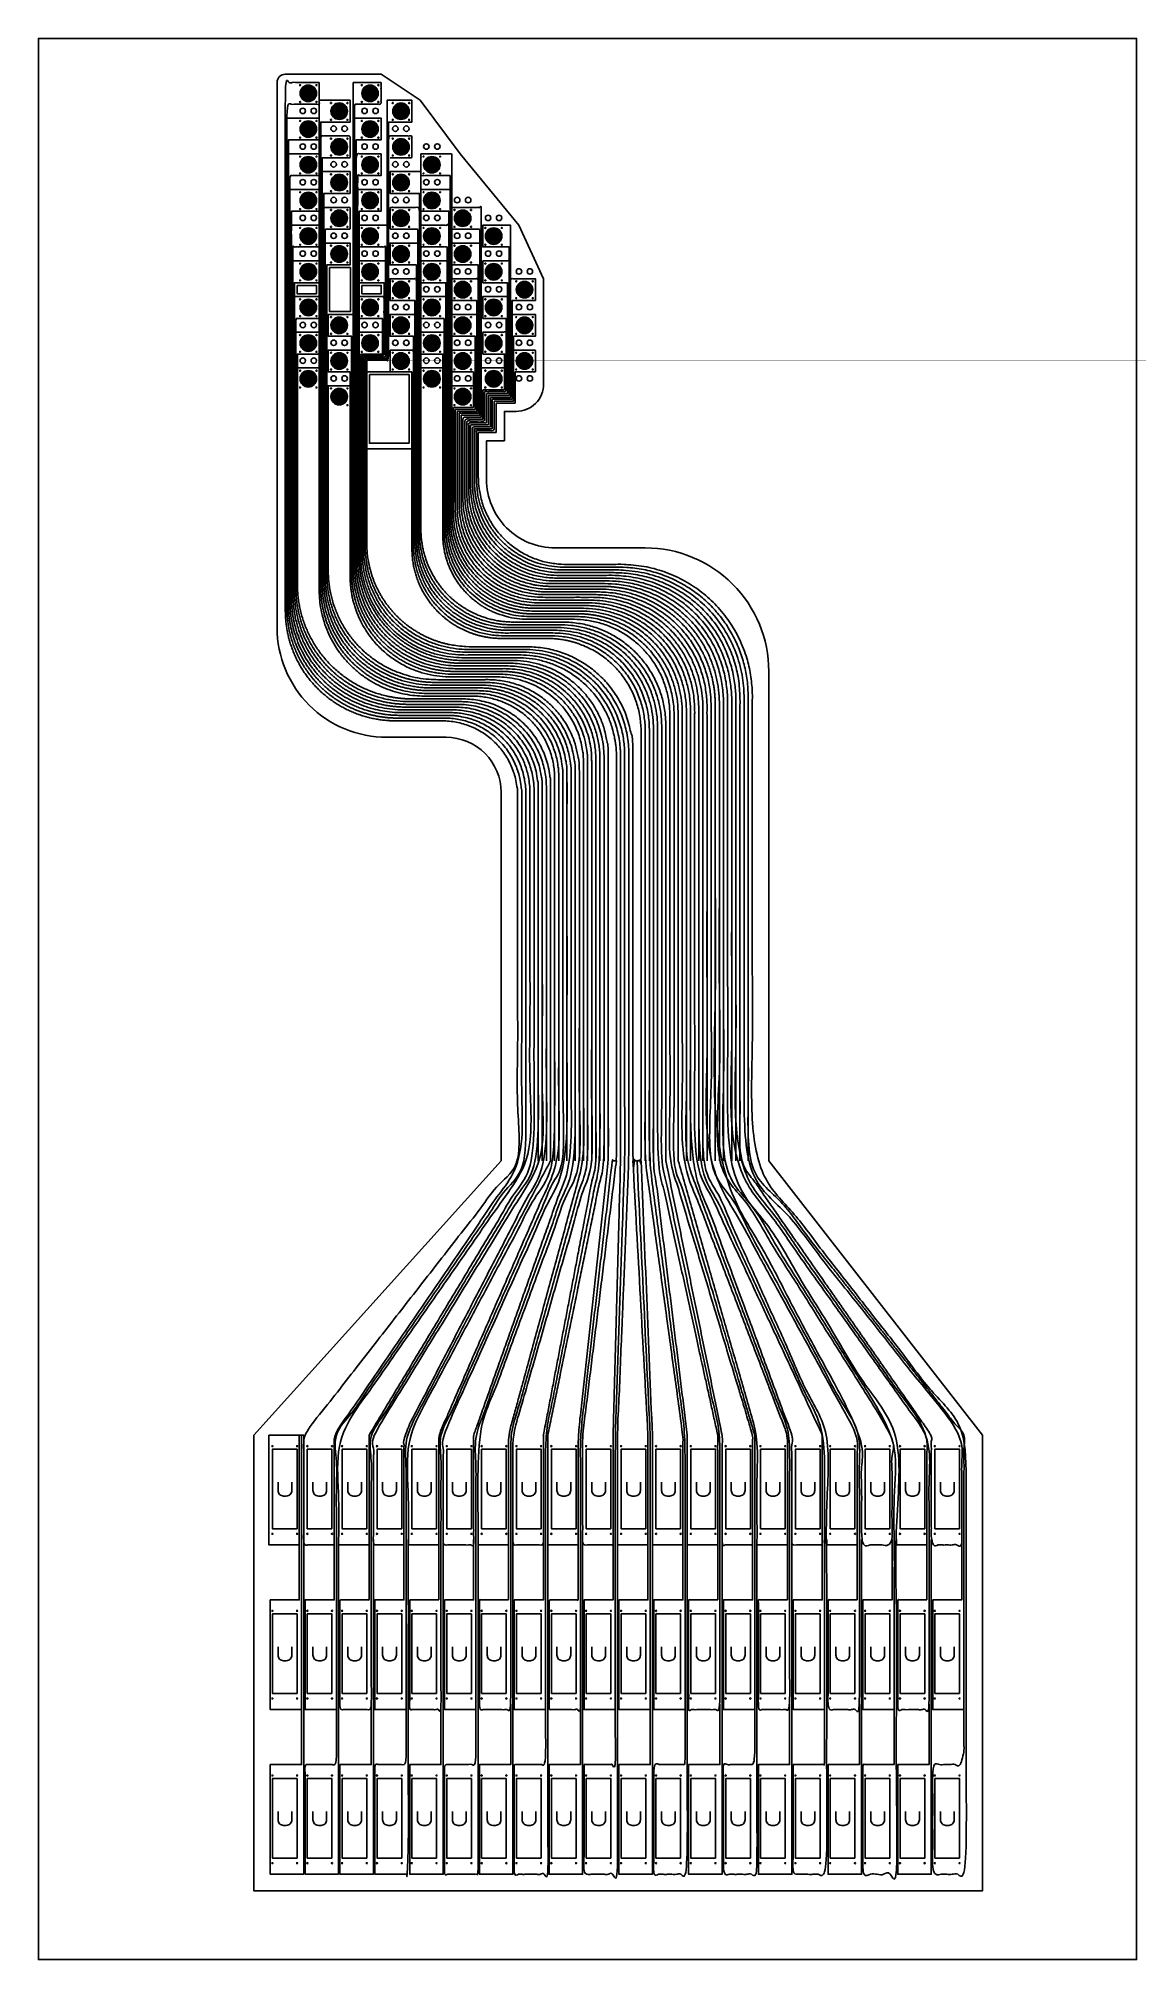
# Model space of a CAD drawing. Header units: inches. Extents: x 25.3 to 65.3, y 25.1 to 95.1.
import ezdxf

# ---------------------------------------------------------------- set-up
doc = ezdxf.new("R2010")
doc.units = ezdxf.units.IN
doc.header["$MEASUREMENT"] = 0
for name, color, linetype in [('Electrode Sites', 5, 'Continuous'), ('Open insulation', 2, 'Continuous'), ('Raster', 10, 'Continuous')]:
    doc.layers.add(name, color=color, linetype=linetype)

msp = doc.modelspace()

# ---------------------------------------------------------------- linework, layer by layer
msp.add_lwpolyline([(25.333, 25.134), (25.333, 95.134), (65.333, 95.134), (65.333, 25.134)], close=True)
msp.add_lwpolyline([(42.696, 81.544), (42.736, 81.544, 0.414214), (43.736, 82.544), (43.736, 82.984), (43.736, 86.379), (42.831, 88.329), (40.691, 90.929), (39.236, 92.879), (37.811, 93.829), (34.326, 93.829, 0.414214), (34.026, 93.529), (34.026, 73.669, 0.414214), (38.026, 69.669), (38.341, 69.669), (39.945, 69.669), (40.186, 69.669, -0.414214), (42.186, 67.669), (42.186, 67.616), (42.186, 54.241), (33.176, 44.241), (33.176, 27.641), (59.726, 27.641), (59.726, 44.241), (51.936, 54.241), (51.936, 72.069, 0.414214), (47.436, 76.569), (46.674, 76.569), (44.406, 76.569), (44.156, 76.569, -0.414214), (41.656, 79.069), (41.656, 79.5), (41.656, 80.474), (42.006, 80.474), (42.306, 80.474), (42.306, 81.544)], format="xyb", close=True)
for points in [[(34.756, 86.134), (34.756, 85.829), (35.461, 85.829), (35.461, 86.134), (34.756, 86.134)], [(36.696, 86.784), (36.696, 85.179), (35.936, 85.179), (35.936, 86.784), (36.696, 86.784)], [(37.116, 86.134), (37.116, 85.829), (37.821, 85.829), (37.821, 86.134), (37.116, 86.134)], [(37.391, 82.884), (38.836, 82.884), (38.836, 80.384)], [(37.391, 82.884), (37.391, 80.384), (38.836, 80.384)]]:
    msp.add_lwpolyline(points)
for points in [[(34.061, 42.524), (34.061, 42.224, 0.414214), (34.261, 42.024), (34.311, 42.024), (34.361, 42.024, 0.414214), (34.561, 42.224), (34.561, 42.524)], [(35.331, 42.524), (35.331, 42.224, 0.414214), (35.531, 42.024), (35.581, 42.024), (35.631, 42.024, 0.414214), (35.831, 42.224), (35.831, 42.524)], [(36.601, 42.524), (36.601, 42.224, 0.414214), (36.801, 42.024), (36.851, 42.024), (36.901, 42.024, 0.414214), (37.101, 42.224), (37.101, 42.524)], [(37.871, 42.524), (37.871, 42.224, 0.414214), (38.071, 42.024), (38.121, 42.024), (38.171, 42.024, 0.414214), (38.371, 42.224), (38.371, 42.524)], [(39.141, 42.524), (39.141, 42.224, 0.414214), (39.341, 42.024), (39.391, 42.024), (39.441, 42.024, 0.414214), (39.641, 42.224), (39.641, 42.524)], [(40.411, 42.524), (40.411, 42.224, 0.414214), (40.611, 42.024), (40.661, 42.024), (40.711, 42.024, 0.414214), (40.911, 42.224), (40.911, 42.524)], [(41.681, 42.524), (41.681, 42.224, 0.414214), (41.881, 42.024), (41.931, 42.024), (41.981, 42.024, 0.414214), (42.181, 42.224), (42.181, 42.524)], [(42.951, 42.524), (42.951, 42.224, 0.414214), (43.151, 42.024), (43.201, 42.024), (43.251, 42.024, 0.414214), (43.451, 42.224), (43.451, 42.524)], [(44.221, 42.524), (44.221, 42.224, 0.414214), (44.421, 42.024), (44.471, 42.024), (44.521, 42.024, 0.414214), (44.721, 42.224), (44.721, 42.524)], [(45.491, 42.524), (45.491, 42.224, 0.414214), (45.691, 42.024), (45.741, 42.024), (45.791, 42.024, 0.414214), (45.991, 42.224), (45.991, 42.524)], [(46.761, 42.524), (46.761, 42.224, 0.414214), (46.961, 42.024), (47.011, 42.024), (47.061, 42.024, 0.414214), (47.261, 42.224), (47.261, 42.524)], [(48.031, 42.524), (48.031, 42.224, 0.414214), (48.231, 42.024), (48.281, 42.024), (48.331, 42.024, 0.414214), (48.531, 42.224), (48.531, 42.524)], [(49.301, 42.524), (49.301, 42.224, 0.414214), (49.501, 42.024), (49.551, 42.024), (49.601, 42.024, 0.414214), (49.801, 42.224), (49.801, 42.524)], [(50.571, 42.524), (50.571, 42.224, 0.414214), (50.771, 42.024), (50.821, 42.024), (50.871, 42.024, 0.414214), (51.071, 42.224), (51.071, 42.524)], [(51.841, 42.524), (51.841, 42.224, 0.414214), (52.041, 42.024), (52.091, 42.024), (52.141, 42.024, 0.414214), (52.341, 42.224), (52.341, 42.524)], [(53.111, 42.524), (53.111, 42.224, 0.414214), (53.311, 42.024), (53.361, 42.024), (53.411, 42.024, 0.414214), (53.611, 42.224), (53.611, 42.524)], [(54.381, 42.524), (54.381, 42.224, 0.414214), (54.581, 42.024), (54.631, 42.024), (54.681, 42.024, 0.414214), (54.881, 42.224), (54.881, 42.524)], [(55.651, 42.524), (55.651, 42.224, 0.414214), (55.851, 42.024), (55.901, 42.024), (55.951, 42.024, 0.414214), (56.151, 42.224), (56.151, 42.524)], [(56.921, 42.524), (56.921, 42.224, 0.414214), (57.121, 42.024), (57.171, 42.024), (57.221, 42.024, 0.414214), (57.421, 42.224), (57.421, 42.524)], [(58.191, 42.524), (58.191, 42.224, 0.414214), (58.391, 42.024), (58.441, 42.024), (58.491, 42.024, 0.414214), (58.691, 42.224), (58.691, 42.524)], [(34.061, 36.524), (34.061, 36.224, 0.414214), (34.261, 36.024), (34.311, 36.024), (34.361, 36.024, 0.414214), (34.561, 36.224), (34.561, 36.524)], [(35.331, 36.524), (35.331, 36.224, 0.414214), (35.531, 36.024), (35.581, 36.024), (35.631, 36.024, 0.414214), (35.831, 36.224), (35.831, 36.524)], [(36.601, 36.524), (36.601, 36.224, 0.414214), (36.801, 36.024), (36.851, 36.024), (36.901, 36.024, 0.414214), (37.101, 36.224), (37.101, 36.524)], [(37.871, 36.524), (37.871, 36.224, 0.414214), (38.071, 36.024), (38.121, 36.024), (38.171, 36.024, 0.414214), (38.371, 36.224), (38.371, 36.524)], [(39.141, 36.524), (39.141, 36.224, 0.414214), (39.341, 36.024), (39.391, 36.024), (39.441, 36.024, 0.414214), (39.641, 36.224), (39.641, 36.524)], [(40.411, 36.524), (40.411, 36.224, 0.414214), (40.611, 36.024), (40.661, 36.024), (40.711, 36.024, 0.414214), (40.911, 36.224), (40.911, 36.524)], [(41.681, 36.524), (41.681, 36.224, 0.414214), (41.881, 36.024), (41.931, 36.024), (41.981, 36.024, 0.414214), (42.181, 36.224), (42.181, 36.524)], [(42.951, 36.524), (42.951, 36.224, 0.414214), (43.151, 36.024), (43.201, 36.024), (43.251, 36.024, 0.414214), (43.451, 36.224), (43.451, 36.524)], [(44.221, 36.524), (44.221, 36.224, 0.414214), (44.421, 36.024), (44.471, 36.024), (44.521, 36.024, 0.414214), (44.721, 36.224), (44.721, 36.524)], [(45.491, 36.524), (45.491, 36.224, 0.414214), (45.691, 36.024), (45.741, 36.024), (45.791, 36.024, 0.414214), (45.991, 36.224), (45.991, 36.524)], [(46.761, 36.524), (46.761, 36.224, 0.414214), (46.961, 36.024), (47.011, 36.024), (47.061, 36.024, 0.414214), (47.261, 36.224), (47.261, 36.524)], [(48.031, 36.524), (48.031, 36.224, 0.414214), (48.231, 36.024), (48.281, 36.024), (48.331, 36.024, 0.414214), (48.531, 36.224), (48.531, 36.524)], [(49.301, 36.524), (49.301, 36.224, 0.414214), (49.501, 36.024), (49.551, 36.024), (49.601, 36.024, 0.414214), (49.801, 36.224), (49.801, 36.524)], [(50.571, 36.524), (50.571, 36.224, 0.414214), (50.771, 36.024), (50.821, 36.024), (50.871, 36.024, 0.414214), (51.071, 36.224), (51.071, 36.524)], [(51.841, 36.524), (51.841, 36.224, 0.414214), (52.041, 36.024), (52.091, 36.024), (52.141, 36.024, 0.414214), (52.341, 36.224), (52.341, 36.524)], [(53.111, 36.524), (53.111, 36.224, 0.414214), (53.311, 36.024), (53.361, 36.024), (53.411, 36.024, 0.414214), (53.611, 36.224), (53.611, 36.524)], [(54.381, 36.524), (54.381, 36.224, 0.414214), (54.581, 36.024), (54.631, 36.024), (54.681, 36.024, 0.414214), (54.881, 36.224), (54.881, 36.524)], [(55.651, 36.524), (55.651, 36.224, 0.414214), (55.851, 36.024), (55.901, 36.024), (55.951, 36.024, 0.414214), (56.151, 36.224), (56.151, 36.524)], [(56.921, 36.524), (56.921, 36.224, 0.414214), (57.121, 36.024), (57.171, 36.024), (57.221, 36.024, 0.414214), (57.421, 36.224), (57.421, 36.524)], [(58.191, 36.524), (58.191, 36.224, 0.414214), (58.391, 36.024), (58.441, 36.024), (58.491, 36.024, 0.414214), (58.691, 36.224), (58.691, 36.524)], [(34.061, 30.524), (34.061, 30.224, 0.414214), (34.261, 30.024), (34.311, 30.024), (34.361, 30.024, 0.414214), (34.561, 30.224), (34.561, 30.524)], [(35.331, 30.524), (35.331, 30.224, 0.414214), (35.531, 30.024), (35.581, 30.024), (35.631, 30.024, 0.414214), (35.831, 30.224), (35.831, 30.524)], [(36.601, 30.524), (36.601, 30.224, 0.414214), (36.801, 30.024), (36.851, 30.024), (36.901, 30.024, 0.414214), (37.101, 30.224), (37.101, 30.524)], [(37.871, 30.524), (37.871, 30.224, 0.414214), (38.071, 30.024), (38.121, 30.024), (38.171, 30.024, 0.414214), (38.371, 30.224), (38.371, 30.524)], [(39.141, 30.524), (39.141, 30.224, 0.414214), (39.341, 30.024), (39.391, 30.024), (39.441, 30.024, 0.414214), (39.641, 30.224), (39.641, 30.524)], [(40.411, 30.524), (40.411, 30.224, 0.414214), (40.611, 30.024), (40.661, 30.024), (40.711, 30.024, 0.414214), (40.911, 30.224), (40.911, 30.524)], [(41.681, 30.524), (41.681, 30.224, 0.414214), (41.881, 30.024), (41.931, 30.024), (41.981, 30.024, 0.414214), (42.181, 30.224), (42.181, 30.524)], [(42.951, 30.524), (42.951, 30.224, 0.414214), (43.151, 30.024), (43.201, 30.024), (43.251, 30.024, 0.414214), (43.451, 30.224), (43.451, 30.524)], [(44.221, 30.524), (44.221, 30.224, 0.414214), (44.421, 30.024), (44.471, 30.024), (44.521, 30.024, 0.414214), (44.721, 30.224), (44.721, 30.524)], [(45.491, 30.524), (45.491, 30.224, 0.414214), (45.691, 30.024), (45.741, 30.024), (45.791, 30.024, 0.414214), (45.991, 30.224), (45.991, 30.524)], [(46.761, 30.524), (46.761, 30.224, 0.414214), (46.961, 30.024), (47.011, 30.024), (47.061, 30.024, 0.414214), (47.261, 30.224), (47.261, 30.524)], [(48.031, 30.524), (48.031, 30.224, 0.414214), (48.231, 30.024), (48.281, 30.024), (48.331, 30.024, 0.414214), (48.531, 30.224), (48.531, 30.524)], [(49.301, 30.524), (49.301, 30.224, 0.414214), (49.501, 30.024), (49.551, 30.024), (49.601, 30.024, 0.414214), (49.801, 30.224), (49.801, 30.524)], [(50.571, 30.524), (50.571, 30.224, 0.414214), (50.771, 30.024), (50.821, 30.024), (50.871, 30.024, 0.414214), (51.071, 30.224), (51.071, 30.524)], [(51.841, 30.524), (51.841, 30.224, 0.414214), (52.041, 30.024), (52.091, 30.024), (52.141, 30.024, 0.414214), (52.341, 30.224), (52.341, 30.524)], [(53.111, 30.524), (53.111, 30.224, 0.414214), (53.311, 30.024), (53.361, 30.024), (53.411, 30.024, 0.414214), (53.611, 30.224), (53.611, 30.524)], [(54.381, 30.524), (54.381, 30.224, 0.414214), (54.581, 30.024), (54.631, 30.024), (54.681, 30.024, 0.414214), (54.881, 30.224), (54.881, 30.524)], [(55.651, 30.524), (55.651, 30.224, 0.414214), (55.851, 30.024), (55.901, 30.024), (55.951, 30.024, 0.414214), (56.151, 30.224), (56.151, 30.524)], [(56.921, 30.524), (56.921, 30.224, 0.414214), (57.121, 30.024), (57.171, 30.024), (57.221, 30.024, 0.414214), (57.421, 30.224), (57.421, 30.524)], [(58.191, 30.524), (58.191, 30.224, 0.414214), (58.391, 30.024), (58.441, 30.024), (58.491, 30.024, 0.414214), (58.691, 30.224), (58.691, 30.524)]]:
    msp.add_lwpolyline(points, format="xyb")
for centre in [(34.962, 92.494), (35.362, 92.494), (37.212, 92.494), (37.612, 92.494), (36.085, 91.844), (36.485, 91.844), (38.335, 91.844), (38.735, 91.844), (34.962, 91.194), (35.362, 91.194), (37.212, 91.194), (37.612, 91.194), (39.462, 91.194), (39.862, 91.194), (36.085, 90.544), (36.485, 90.544), (38.335, 90.544), (38.735, 90.544), (34.962, 89.894), (35.362, 89.894), (37.212, 89.894), (37.612, 89.894), (39.462, 89.894), (39.862, 89.894), (36.085, 89.244), (36.485, 89.244), (38.335, 89.244), (38.735, 89.244), (40.585, 89.244), (40.985, 89.244), (34.962, 88.594), (35.362, 88.594), (37.212, 88.594), (37.612, 88.594), (39.462, 88.594), (39.862, 88.594), (41.712, 88.594), (42.112, 88.594), (36.085, 87.944), (36.485, 87.944), (38.335, 87.944), (38.735, 87.944), (40.585, 87.944), (40.985, 87.944), (34.962, 87.294), (35.362, 87.294), (37.212, 87.294), (37.612, 87.294), (39.462, 87.294), (39.862, 87.294), (41.712, 87.294), (42.112, 87.294), (38.335, 86.644), (38.735, 86.644), (40.585, 86.644), (40.985, 86.644), (42.835, 86.644), (43.235, 86.644), (38.335, 85.344), (38.735, 85.344), (39.462, 85.994), (39.862, 85.994), (40.585, 85.344), (40.985, 85.344), (41.712, 85.994), (42.112, 85.994), (42.835, 85.344), (43.235, 85.344), (34.962, 84.694), (35.362, 84.694), (37.212, 84.694), (37.612, 84.694), (39.462, 84.694), (39.862, 84.694), (41.712, 84.694), (42.112, 84.694), (36.085, 84.044), (36.485, 84.044), (38.335, 84.044), (38.735, 84.044), (40.585, 84.044), (40.985, 84.044), (42.835, 84.044), (43.235, 84.044), (34.962, 83.394), (35.362, 83.394), (39.462, 83.394), (39.862, 83.394), (41.712, 83.394), (42.112, 83.394), (36.085, 82.744), (36.485, 82.744), (40.585, 82.744), (40.985, 82.744), (42.835, 82.744), (43.235, 82.744)]:
    msp.add_circle(centre, 0.1)
at = {"layer": 'Electrode Sites'}
for p, q in [((39.266, 82.334), (39.266, 90.279)), ((44.736, 68.342), (44.736, 68.342)), ((43.386, 67.7), (43.386, 67.7)), ((43.686, 67.787), (43.686, 67.787))]:
    msp.add_line(p, q, dxfattribs=at)
msp.add_lwpolyline([(65.333, 25.134), (25.333, 25.134), (25.333, 95.134), (65.333, 95.134)], close=True, dxfattribs=at)
for points in [[(34.436, 90.729), (34.436, 90.929), (34.436, 91.434), (35.561, 91.434), (35.561, 92.229), (34.381, 92.229), (34.381, 92.029)], [(34.546, 88.129), (34.546, 88.329), (34.546, 88.834), (35.561, 88.834), (35.561, 89.629), (34.491, 89.629), (34.491, 89.429)], [(39.266, 90.079), (39.266, 90.279), (38.141, 90.279), (38.141, 89.484), (39.211, 89.484), (39.211, 88.979), (39.211, 88.779)], [(34.766, 82.929), (34.766, 83.129), (34.766, 83.634), (35.561, 83.634), (35.561, 84.429), (34.711, 84.429), (34.711, 84.229)], [(37.291, 83.084), (37.291, 82.984), (38.141, 82.984), (38.141, 83.084)], [(37.291, 80.184), (38.936, 80.184)], [(36.266, 40.441), (36.266, 40.241), (37.376, 40.241), (37.376, 40.441)], [(38.806, 40.441), (38.806, 40.241), (39.916, 40.241), (39.916, 40.441)], [(41.346, 40.441), (41.346, 40.241), (42.456, 40.241), (42.456, 40.441)], [(43.886, 40.441), (43.886, 40.241), (44.996, 40.241), (44.996, 40.441)], [(46.426, 40.441), (46.426, 40.241), (47.536, 40.241), (47.536, 40.441)], [(48.966, 40.441), (48.966, 40.241), (50.076, 40.241), (50.076, 40.441)], [(51.506, 40.441), (51.506, 40.241), (52.616, 40.241), (52.616, 40.441)], [(54.046, 40.441), (54.046, 40.241), (55.156, 40.241), (55.156, 40.441)], [(56.586, 40.441), (56.586, 40.241), (57.696, 40.241), (57.696, 40.441)]]:
    msp.add_lwpolyline(points, dxfattribs=at)
for centre in [(34.863, 93.429), (35.463, 93.429), (37.113, 93.429), (37.713, 93.429), (34.863, 92.816), (35.463, 92.816), (35.988, 92.781), (36.588, 92.781), (37.113, 92.816), (37.713, 92.816), (38.238, 92.781), (38.838, 92.781), (34.863, 92.129), (35.463, 92.129), (35.988, 92.169), (36.588, 92.169), (37.113, 92.129), (37.713, 92.129), (38.238, 92.169), (38.838, 92.169), (34.863, 91.516), (35.463, 91.516), (35.988, 91.481), (36.588, 91.481), (37.113, 91.516), (37.713, 91.516), (38.238, 91.481), (38.838, 91.481), (34.863, 90.829), (35.463, 90.829), (35.988, 90.869), (36.588, 90.869), (37.113, 90.829), (37.713, 90.829), (38.238, 90.869), (38.838, 90.869), (39.363, 90.829), (39.963, 90.829), (34.863, 90.216), (35.463, 90.216), (35.988, 90.181), (36.588, 90.181), (37.113, 90.216), (37.713, 90.216), (38.238, 90.181), (38.838, 90.181), (39.363, 90.216), (39.963, 90.216), (34.863, 89.529), (34.863, 88.916), (35.463, 89.529), (35.463, 88.916), (35.988, 89.569), (35.988, 88.881), (36.588, 89.569), (36.588, 88.881), (37.113, 89.529), (37.113, 88.916), (37.713, 89.529), (37.713, 88.916), (38.238, 89.569), (38.238, 88.881), (38.838, 89.569), (38.838, 88.881), (39.363, 89.529), (39.363, 88.916), (39.963, 89.529), (39.963, 88.916), (40.488, 88.881), (41.088, 88.881), (34.863, 88.229), (35.463, 88.229), (35.988, 88.269), (36.588, 88.269), (37.113, 88.229), (37.713, 88.229), (38.238, 88.269), (38.838, 88.269), (39.363, 88.229), (39.963, 88.229), (40.488, 88.269), (41.088, 88.269), (41.613, 88.229), (42.213, 88.229), (34.863, 87.616), (35.463, 87.616), (35.988, 87.581), (36.588, 87.581), (37.113, 87.616), (37.713, 87.616), (38.238, 87.581), (38.838, 87.581), (39.363, 87.616), (39.963, 87.616), (40.488, 87.581), (41.088, 87.581), (41.613, 87.616), (42.213, 87.616), (34.863, 86.929), (35.463, 86.929), (35.988, 86.969), (36.588, 86.969), (37.113, 86.929), (37.713, 86.929), (38.238, 86.969), (38.838, 86.969), (39.363, 86.929), (39.963, 86.929), (40.488, 86.969), (41.088, 86.969), (41.613, 86.929), (42.213, 86.929), (34.863, 86.316), (35.463, 86.316), (37.113, 86.316), (37.713, 86.316), (38.238, 86.281), (38.838, 86.281), (39.363, 86.316), (39.963, 86.316), (40.488, 86.281), (41.088, 86.281), (41.613, 86.316), (42.213, 86.316), (42.738, 86.281), (43.338, 86.281), (34.863, 85.629), (35.463, 85.629), (37.113, 85.629), (37.713, 85.629), (38.238, 85.669), (38.838, 85.669), (39.363, 85.629), (39.963, 85.629), (40.488, 85.669), (41.088, 85.669), (41.613, 85.629), (42.213, 85.629), (42.738, 85.669), (43.338, 85.669), (34.863, 85.016), (35.463, 85.016), (35.988, 84.981), (36.588, 84.981), (37.113, 85.016), (37.713, 85.016), (38.238, 84.981), (38.838, 84.981), (39.363, 85.016), (39.963, 85.016), (40.488, 84.981), (41.088, 84.981), (41.613, 85.016), (42.213, 85.016), (42.738, 84.981), (43.338, 84.981), (34.863, 84.329), (35.463, 84.329), (35.988, 84.369), (36.588, 84.369), (37.113, 84.329), (37.713, 84.329), (38.238, 84.369), (38.838, 84.369), (39.363, 84.329), (39.963, 84.329), (40.488, 84.369), (41.088, 84.369), (41.613, 84.329), (42.213, 84.329), (42.738, 84.369), (43.338, 84.369), (34.863, 83.716), (35.463, 83.716), (35.988, 83.681), (36.588, 83.681), (37.113, 83.716), (37.713, 83.716), (38.238, 83.681), (38.838, 83.681), (39.363, 83.716), (39.963, 83.716), (40.488, 83.681), (41.088, 83.681), (41.613, 83.716), (42.213, 83.716), (42.738, 83.681), (43.338, 83.681), (34.863, 83.029), (35.463, 83.029), (35.988, 83.069), (36.588, 83.069), (38.238, 83.069), (38.838, 83.069), (39.363, 83.029), (39.963, 83.029), (40.488, 83.069), (41.088, 83.069), (41.613, 83.029), (42.213, 83.029), (42.738, 83.069), (43.338, 83.069), (34.863, 82.416), (35.463, 82.416), (35.988, 82.381), (36.588, 82.381), (39.363, 82.416), (39.963, 82.416), (40.488, 82.381), (41.088, 82.381), (41.613, 82.416), (42.213, 82.416), (36.588, 81.769), (40.488, 81.769), (41.088, 81.769), (33.856, 43.841), (34.756, 43.841), (35.126, 43.841), (36.026, 43.841), (36.396, 43.841), (37.296, 43.841), (37.666, 43.841), (38.566, 43.841), (38.936, 43.841), (39.836, 43.841), (40.206, 43.841), (41.106, 43.841), (41.476, 43.841), (42.376, 43.841), (42.746, 43.841), (43.646, 43.841), (44.016, 43.841), (44.916, 43.841), (45.286, 43.841), (46.186, 43.841), (46.556, 43.841), (47.456, 43.841), (47.826, 43.841), (48.726, 43.841), (49.096, 43.841), (49.996, 43.841), (50.366, 43.841), (51.266, 43.841), (51.636, 43.841), (52.536, 43.841), (52.906, 43.841), (53.806, 43.841), (54.176, 43.841), (55.076, 43.841), (55.446, 43.841), (56.346, 43.841), (56.716, 43.841), (57.616, 43.841), (57.986, 43.841), (58.886, 43.841), (33.856, 40.647), (34.756, 40.647), (35.126, 40.647), (36.026, 40.647), (36.396, 40.647), (37.296, 40.647), (37.666, 40.647), (38.566, 40.647), (38.936, 40.647), (39.836, 40.647), (40.206, 40.647), (41.106, 40.647), (41.476, 40.647), (42.376, 40.647), (42.746, 40.647), (43.646, 40.647), (44.016, 40.647), (44.916, 40.647), (45.286, 40.647), (46.186, 40.647), (46.556, 40.647), (47.456, 40.647), (47.826, 40.647), (48.726, 40.647), (49.096, 40.647), (49.996, 40.647), (50.366, 40.647), (51.266, 40.647), (51.636, 40.647), (52.536, 40.647), (52.906, 40.647), (53.806, 40.647), (54.176, 40.647), (55.076, 40.647), (55.446, 40.647), (56.346, 40.647), (56.716, 40.647), (57.616, 40.647), (57.986, 40.647), (58.886, 40.647), (33.856, 37.841), (34.756, 37.841), (35.126, 37.841), (36.026, 37.841), (36.396, 37.841), (37.296, 37.841), (37.666, 37.841), (38.566, 37.841), (38.936, 37.841), (39.836, 37.841), (40.206, 37.841), (41.106, 37.841), (41.476, 37.841), (42.376, 37.841), (42.746, 37.841), (43.646, 37.841), (44.016, 37.841), (44.916, 37.841), (45.286, 37.841), (46.186, 37.841), (46.556, 37.841), (47.456, 37.841), (47.826, 37.841), (48.726, 37.841), (49.096, 37.841), (49.996, 37.841), (50.366, 37.841), (51.266, 37.841), (51.636, 37.841), (52.536, 37.841), (52.906, 37.841), (53.806, 37.841), (54.176, 37.841), (55.076, 37.841), (55.446, 37.841), (56.346, 37.841), (56.716, 37.841), (57.616, 37.841), (57.986, 37.841), (58.886, 37.841), (33.856, 34.647), (34.756, 34.647), (35.126, 34.647), (36.026, 34.647), (36.396, 34.647), (37.296, 34.647), (37.666, 34.647), (38.566, 34.647), (38.936, 34.647), (39.836, 34.647), (40.206, 34.647), (41.106, 34.647), (41.476, 34.647), (42.376, 34.647), (42.746, 34.647), (43.646, 34.647), (44.016, 34.647), (44.916, 34.647), (45.286, 34.647), (46.186, 34.647), (46.556, 34.647), (47.456, 34.647), (47.826, 34.647), (48.726, 34.647), (49.096, 34.647), (49.996, 34.647), (50.366, 34.647), (51.266, 34.647), (51.636, 34.647), (52.536, 34.647), (52.906, 34.647), (53.806, 34.647), (54.176, 34.647), (55.076, 34.647), (55.446, 34.647), (56.346, 34.647), (56.716, 34.647), (57.616, 34.647), (57.986, 34.647), (58.886, 34.647), (33.856, 31.841), (34.756, 31.841), (35.126, 31.841), (36.026, 31.841), (36.396, 31.841), (37.296, 31.841), (37.666, 31.841), (38.566, 31.841), (38.936, 31.841), (39.836, 31.841), (40.206, 31.841), (41.106, 31.841), (41.476, 31.841), (42.376, 31.841), (42.746, 31.841), (43.646, 31.841), (44.016, 31.841), (44.916, 31.841), (45.286, 31.841), (46.186, 31.841), (46.556, 31.841), (47.456, 31.841), (47.826, 31.841), (48.726, 31.841), (49.096, 31.841), (49.996, 31.841), (50.366, 31.841), (51.266, 31.841), (51.636, 31.841), (52.536, 31.841), (52.906, 31.841), (53.806, 31.841), (54.176, 31.841), (55.076, 31.841), (55.446, 31.841), (56.346, 31.841), (56.716, 31.841), (57.616, 31.841), (57.986, 31.841), (58.886, 31.841), (33.856, 28.647), (34.756, 28.647), (35.126, 28.647), (36.026, 28.647), (36.396, 28.647), (37.296, 28.647), (37.666, 28.647), (38.566, 28.647), (38.936, 28.647), (39.836, 28.647), (40.206, 28.647), (41.106, 28.647), (41.476, 28.647), (42.376, 28.647), (42.746, 28.647), (43.646, 28.647), (44.016, 28.647), (44.916, 28.647), (45.286, 28.647), (46.186, 28.647), (46.556, 28.647), (47.456, 28.647), (47.826, 28.647), (48.726, 28.647), (49.096, 28.647), (49.996, 28.647), (50.366, 28.647), (51.266, 28.647), (51.636, 28.647), (52.536, 28.647), (52.906, 28.647), (53.806, 28.647), (54.176, 28.647), (55.076, 28.647), (55.446, 28.647), (56.346, 28.647), (56.716, 28.647), (57.616, 28.647), (57.986, 28.647), (58.886, 28.647)]:
    msp.add_circle(centre, 0.02, dxfattribs=at)
for points, weights, knots in [([(36.106, 40.241), (35.736, 40.241), (35.366, 40.241), (34.996, 40.241), (34.996, 41.574), (34.996, 42.908), (34.996, 44.241), (37.592, 47.574), (40.189, 50.908), (42.786, 54.241), (42.786, 58.667), (42.786, 63.093), (42.786, 67.52), (42.786, 68.258), (42.503, 68.941), (41.98, 69.463), (41.458, 69.986), (40.775, 70.269), (40.037, 70.269), (39.473, 70.269), (38.909, 70.269), (38.345, 70.269), (37.264, 70.269), (36.267, 70.682), (35.503, 71.446), (34.739, 72.209), (34.326, 73.207), (34.326, 74.287), (34.326, 76.336), (34.326, 78.385), (34.326, 80.434), (34.326, 84.799), (34.326, 89.164), (34.326, 93.529), (34.737, 93.529), (35.149, 93.529), (35.561, 93.529), (35.561, 93.264), (35.561, 92.999), (35.561, 92.734), (35.167, 92.734), (34.774, 92.734), (34.381, 92.734), (34.381, 88.634), (34.381, 84.534), (34.381, 80.434), (34.381, 78.426), (34.381, 76.417), (34.381, 74.409), (34.381, 72.042), (36.054, 70.369), (38.421, 70.369), (38.992, 70.369), (39.562, 70.369), (40.132, 70.369), (41.775, 70.369), (42.936, 69.207), (42.936, 67.565), (42.936, 63.124), (42.936, 58.682), (42.936, 54.241), (40.659, 50.908), (38.382, 47.574), (36.106, 44.241), (36.106, 42.908), (36.106, 41.574), (36.106, 40.241)], [1, 1, 1, 1, 1, 1, 1, 1, 1, 1, 1, 1, 1, 0.949253021674, 0.949253021674, 1, 0.949253021674, 0.949253021674, 1, 1, 1, 1, 0.949253021674, 0.949253021674, 1, 0.949253021674, 0.949253021674, 1, 1, 1, 1, 1, 1, 1, 1, 1, 1, 1, 1, 1, 1, 1, 1, 1, 1, 1, 1, 1, 1, 0.804737854124, 0.804737854124, 1, 1, 1, 1, 0.804737854124, 0.804737854124, 1, 1, 1, 1, 1, 1, 1, 1, 1, 1], [0, 0, 0, 0, 1, 1, 1, 2, 2, 2, 3, 3, 3, 3.63148, 3.63148, 3.63148, 4.416878, 4.416878, 4.416878, 5.202276, 5.202276, 5.202276, 6.202276, 6.202276, 6.202276, 6.987674, 6.987674, 6.987674, 7.773073, 7.773073, 7.773073, 8.773073, 8.773073, 8.773073, 9.773073, 9.773073, 9.773073, 10.773073, 10.773073, 10.773073, 11.773073, 11.773073, 11.773073, 12.773073, 12.773073, 12.773073, 13.773073, 13.773073, 13.773073, 14.773073, 14.773073, 14.773073, 16.343869, 16.343869, 16.343869, 17.343869, 17.343869, 17.343869, 18.914665, 18.914665, 18.914665, 19.548323, 19.548323, 19.548323, 20.548323, 20.548323, 20.548323, 21.548323, 21.548323, 21.548323, 21.548323]), ([(36.796, 93.529), (37.134, 93.529), (37.472, 93.529), (37.811, 93.529), (37.811, 93.264), (37.811, 92.999), (37.811, 92.734), (37.491, 92.734), (37.171, 92.734), (36.851, 92.734), (36.851, 92.565), (36.851, 92.397), (36.851, 92.229), (36.851, 88.297), (36.851, 84.365), (36.851, 80.434), (36.851, 78.918), (36.851, 77.403), (36.851, 75.888), (36.851, 73.709), (38.391, 72.169), (40.57, 72.169), (41.156, 72.169), (41.741, 72.169), (42.327, 72.169), (43.216, 72.169), (44.038, 71.828), (44.667, 71.199), (45.295, 70.571), (45.636, 69.749), (45.636, 68.86), (45.636, 63.987), (45.636, 59.114), (45.636, 54.241), (44.999, 50.908), (44.362, 47.574), (43.726, 44.241), (43.726, 42.908), (43.726, 41.574), (43.726, 40.241), (43.356, 40.241), (42.986, 40.241), (42.616, 40.241), (42.616, 41.574), (42.616, 42.908), (42.616, 44.241), (43.572, 47.574), (44.529, 50.908), (45.486, 54.241), (45.486, 59.1), (45.486, 63.96), (45.486, 68.819), (45.486, 70.723), (44.14, 72.069), (42.236, 72.069), (41.657, 72.069), (41.078, 72.069), (40.498, 72.069), (38.329, 72.069), (36.796, 73.602), (36.796, 75.771), (36.796, 77.325), (36.796, 78.879), (36.796, 80.434), (36.796, 84.799), (36.796, 89.164), (36.796, 93.529)], [1, 1, 1, 1, 1, 1, 1, 1, 1, 1, 1, 1, 1, 1, 1, 1, 1, 1, 1, 0.804737854124, 0.804737854124, 1, 1, 1, 1, 0.949253021674, 0.949253021674, 1, 0.949253021674, 0.949253021674, 1, 1, 1, 1, 1, 1, 1, 1, 1, 1, 1, 1, 1, 1, 1, 1, 1, 1, 1, 1, 1, 1, 0.804737854124, 0.804737854124, 1, 1, 1, 1, 0.804737854124, 0.804737854124, 1, 1, 1, 1, 1, 1, 1], [0, 0, 0, 0, 1, 1, 1, 2, 2, 2, 3, 3, 3, 3.042815, 3.042815, 3.042815, 4.042815, 4.042815, 4.042815, 5.042815, 5.042815, 5.042815, 6.613611, 6.613611, 6.613611, 7.613611, 7.613611, 7.613611, 8.399009, 8.399009, 8.399009, 9.184407, 9.184407, 9.184407, 9.879628, 9.879628, 9.879628, 10.879628, 10.879628, 10.879628, 11.879628, 11.879628, 11.879628, 12.879628, 12.879628, 12.879628, 13.879628, 13.879628, 13.879628, 14.879628, 14.879628, 14.879628, 15.572919, 15.572919, 15.572919, 17.143715, 17.143715, 17.143715, 18.143715, 18.143715, 18.143715, 19.714512, 19.714512, 19.714512, 20.714512, 20.714512, 20.714512, 21.714512, 21.714512, 21.714512, 21.714512]), ([(39.916, 38.241), (39.916, 40.241), (39.916, 42.241), (39.916, 44.241), (41.372, 47.574), (42.829, 50.908), (44.286, 54.241), (44.286, 58.899), (44.286, 63.557), (44.286, 68.216), (44.286, 69.036), (43.972, 69.794), (43.391, 70.374), (42.811, 70.955), (42.053, 71.269), (41.233, 71.269), (40.655, 71.269), (40.077, 71.269), (39.498, 71.269), (37.224, 71.269), (35.616, 72.877), (35.616, 75.151), (35.616, 76.912), (35.616, 78.673), (35.616, 80.434), (35.616, 84.149), (35.616, 87.864), (35.616, 91.579), (35.972, 91.579), (36.329, 91.579), (36.686, 91.579), (36.686, 91.314), (36.686, 91.049), (36.686, 90.784), (36.347, 90.784), (36.009, 90.784), (35.671, 90.784), (35.671, 90.615), (35.671, 90.447), (35.671, 90.279), (35.671, 86.997), (35.671, 83.715), (35.671, 80.434), (35.671, 78.712), (35.671, 76.991), (35.671, 75.27), (35.671, 74.221), (36.072, 73.253), (36.813, 72.511), (37.555, 71.77), (38.524, 71.369), (39.572, 71.369), (40.156, 71.369), (40.741, 71.369), (41.325, 71.369), (42.161, 71.369), (42.934, 71.049), (43.525, 70.458), (44.116, 69.866), (44.436, 69.094), (44.436, 68.258), (44.436, 63.586), (44.436, 58.913), (44.436, 54.241), (42.956, 50.908), (41.476, 47.574), (39.996, 44.241), (39.996, 40.908), (39.996, 37.574), (39.996, 34.241), (39.616, 34.241), (39.236, 34.241), (38.856, 34.241), (38.856, 35.574), (38.856, 36.908), (38.856, 38.241), (39.209, 38.241), (39.562, 38.241), (39.916, 38.241)], [1, 1, 1, 1, 1, 1, 1, 1, 1, 1, 0.949253021674, 0.949253021674, 1, 0.949253021674, 0.949253021674, 1, 1, 1, 1, 0.804737854124, 0.804737854124, 1, 1, 1, 1, 1, 1, 1, 1, 1, 1, 1, 1, 1, 1, 1, 1, 1, 1, 1, 1, 1, 1, 1, 1, 1, 0.949253021674, 0.949253021674, 1, 0.949253021674, 0.949253021674, 1, 1, 1, 1, 0.949253021674, 0.949253021674, 1, 0.949253021674, 0.949253021674, 1, 1, 1, 1, 1, 1, 1, 1, 1, 1, 1, 1, 1, 1, 1, 1, 1, 1, 1], [0, 0, 0, 0, 1, 1, 1, 2, 2, 2, 2.664584, 2.664584, 2.664584, 3.449982, 3.449982, 3.449982, 4.23538, 4.23538, 4.23538, 5.23538, 5.23538, 5.23538, 6.806177, 6.806177, 6.806177, 7.806177, 7.806177, 7.806177, 8.806177, 8.806177, 8.806177, 9.806177, 9.806177, 9.806177, 10.806177, 10.806177, 10.806177, 11.806177, 11.806177, 11.806177, 12.806177, 12.806177, 12.806177, 13.806177, 13.806177, 13.806177, 14.806177, 14.806177, 14.806177, 15.591575, 15.591575, 15.591575, 16.376973, 16.376973, 16.376973, 17.376973, 17.376973, 17.376973, 18.162371, 18.162371, 18.162371, 18.947769, 18.947769, 18.947769, 19.614374, 19.614374, 19.614374, 20.614374, 20.614374, 20.614374, 21.614374, 21.614374, 21.614374, 22.614374, 22.614374, 22.614374, 23.614374, 23.614374, 23.614374, 24.614374, 24.614374, 24.614374, 24.614374]), ([(48.806, 40.241), (48.806, 41.574), (48.806, 42.908), (48.806, 44.241), (48.349, 47.574), (47.892, 50.908), (47.436, 54.241), (47.436, 59.25), (47.436, 64.259), (47.436, 69.269), (47.436, 69.483), (47.436, 69.698), (47.436, 69.912), (47.436, 71.937), (46.004, 73.369), (43.979, 73.369), (43.416, 73.369), (42.853, 73.369), (42.29, 73.369), (40.357, 73.369), (38.991, 74.735), (38.991, 76.668), (38.991, 77.923), (38.991, 79.178), (38.991, 80.434), (38.991, 81.549), (38.991, 82.664), (38.991, 83.779), (38.707, 83.779), (38.424, 83.779), (38.141, 83.779), (38.141, 83.514), (38.141, 83.249), (38.141, 82.984), (38.406, 82.984), (38.671, 82.984), (38.936, 82.984), (38.936, 82.134), (38.936, 81.284), (38.936, 80.434), (38.936, 79.14), (38.936, 77.847), (38.936, 76.554), (38.936, 75.671), (39.274, 74.855), (39.898, 74.231), (40.522, 73.606), (41.338, 73.269), (42.221, 73.269), (42.777, 73.269), (43.334, 73.269), (43.891, 73.269), (44.803, 73.269), (45.646, 72.919), (46.291, 72.274), (46.937, 71.629), (47.286, 70.786), (47.286, 69.874), (47.286, 69.672), (47.286, 69.47), (47.286, 69.269), (47.286, 64.259), (47.286, 59.25), (47.286, 54.241), (47.186, 54.241), (47.086, 54.241), (46.986, 54.241), (46.986, 59.199), (46.986, 64.156), (46.986, 69.114), (46.986, 70.15), (46.589, 71.107), (45.857, 71.84), (45.124, 72.572), (44.167, 72.969), (43.131, 72.969), (42.445, 72.969), (41.758, 72.969), (41.072, 72.969), (38.857, 72.969), (37.291, 74.535), (37.291, 76.75), (37.291, 78.954), (37.291, 81.159), (37.291, 83.363), (37.291, 83.38), (37.291, 83.397), (37.291, 83.414), (37.556, 83.414), (37.821, 83.414), (38.086, 83.414), (38.086, 86.135), (38.086, 88.857), (38.086, 91.579), (38.369, 91.579), (38.652, 91.579), (38.936, 91.579), (38.936, 91.314), (38.936, 91.049), (38.936, 90.784), (38.671, 90.784), (38.406, 90.784), (38.141, 90.784)], [1, 1, 1, 1, 1, 1, 1, 1, 1, 1, 1, 1, 1, 0.804737854124, 0.804737854124, 1, 1, 1, 1, 0.804737854124, 0.804737854124, 1, 1, 1, 1, 1, 1, 1, 1, 1, 1, 1, 1, 1, 1, 1, 1, 1, 1, 1, 1, 1, 1, 0.949253021674, 0.949253021674, 1, 0.949253021674, 0.949253021674, 1, 1, 1, 1, 0.949253021674, 0.949253021674, 1, 0.949253021674, 0.949253021674, 1, 1, 1, 1, 1, 1, 1, 1, 1, 1, 1, 1, 1, 0.949253021674, 0.949253021674, 1, 0.949253021674, 0.949253021674, 1, 1, 1, 1, 0.804737854124, 0.804737854124, 1, 1, 1, 1, 1, 1, 1, 1, 1, 1, 1, 1, 1, 1, 1, 1, 1, 1, 1, 1, 1, 1], [0, 0, 0, 0, 1, 1, 1, 2, 2, 2, 2.714661, 2.714661, 2.714661, 3.714661, 3.714661, 3.714661, 5.285457, 5.285457, 5.285457, 6.285457, 6.285457, 6.285457, 7.856254, 7.856254, 7.856254, 8.856254, 8.856254, 8.856254, 9.856254, 9.856254, 9.856254, 10.856254, 10.856254, 10.856254, 11.856254, 11.856254, 11.856254, 12.856254, 12.856254, 12.856254, 13.856254, 13.856254, 13.856254, 14.856254, 14.856254, 14.856254, 15.641652, 15.641652, 15.641652, 16.42705, 16.42705, 16.42705, 17.42705, 17.42705, 17.42705, 18.212448, 18.212448, 18.212448, 18.997846, 18.997846, 18.997846, 19.997846, 19.997846, 19.997846, 20.712507, 20.712507, 20.712507, 21.712507, 21.712507, 21.712507, 22.419813, 22.419813, 22.419813, 23.205212, 23.205212, 23.205212, 23.99061, 23.99061, 23.99061, 24.99061, 24.99061, 24.99061, 26.561406, 26.561406, 26.561406, 27.561406, 27.561406, 27.561406, 28.561406, 28.561406, 28.561406, 29.561406, 29.561406, 29.561406, 30.294022, 30.294022, 30.294022, 31.294022, 31.294022, 31.294022, 32.294022, 32.294022, 32.294022, 33.294022, 33.294022, 33.294022, 33.294022]), ([(36.266, 28.241), (36.266, 33.574), (36.266, 38.908), (36.266, 44.241), (38.589, 47.574), (40.912, 50.908), (43.236, 54.241), (43.236, 58.712), (43.236, 63.184), (43.236, 67.656), (43.236, 68.438), (42.936, 69.162), (42.382, 69.715), (41.829, 70.269), (41.106, 70.569), (40.323, 70.569), (39.74, 70.569), (39.157, 70.569), (38.574, 70.569), (36.182, 70.569), (34.491, 72.26), (34.491, 74.651), (34.491, 76.579), (34.491, 78.506), (34.491, 80.434), (34.491, 83.667), (34.491, 86.9), (34.491, 90.134), (34.847, 90.134), (35.204, 90.134), (35.561, 90.134), (35.561, 90.399), (35.561, 90.664), (35.561, 90.929), (35.186, 90.929), (34.811, 90.929), (34.436, 90.929), (34.436, 87.43), (34.436, 83.932), (34.436, 80.434), (34.436, 78.466), (34.436, 76.498), (34.436, 74.531), (34.436, 73.439), (34.853, 72.43), (35.625, 71.658), (36.397, 70.886), (37.406, 70.469), (38.498, 70.469), (39.074, 70.469), (39.651, 70.469), (40.228, 70.469), (40.996, 70.469), (41.706, 70.175), (42.249, 69.632), (42.792, 69.088), (43.086, 68.379), (43.086, 67.611), (43.086, 63.154), (43.086, 58.698), (43.086, 54.241), (40.786, 50.908), (38.486, 47.574), (36.186, 44.241), (36.186, 40.241), (36.186, 36.241), (36.186, 32.241), (35.806, 32.241), (35.426, 32.241), (35.046, 32.241), (35.046, 30.908), (35.046, 29.574), (35.046, 28.241), (35.452, 28.241), (35.859, 28.241), (36.266, 28.241)], [1, 1, 1, 1, 1, 1, 1, 1, 1, 1, 0.949253021674, 0.949253021674, 1, 0.949253021674, 0.949253021674, 1, 1, 1, 1, 0.804737854124, 0.804737854124, 1, 1, 1, 1, 1, 1, 1, 1, 1, 1, 1, 1, 1, 1, 1, 1, 1, 1, 1, 1, 1, 1, 0.949253021674, 0.949253021674, 1, 0.949253021674, 0.949253021674, 1, 1, 1, 1, 0.949253021674, 0.949253021674, 1, 0.949253021674, 0.949253021674, 1, 1, 1, 1, 1, 1, 1, 1, 1, 1, 1, 1, 1, 1, 1, 1, 1, 1, 1], [0, 0, 0, 0, 1, 1, 1, 2, 2, 2, 2.637948, 2.637948, 2.637948, 3.423346, 3.423346, 3.423346, 4.208744, 4.208744, 4.208744, 5.208744, 5.208744, 5.208744, 6.77954, 6.77954, 6.77954, 7.77954, 7.77954, 7.77954, 8.77954, 8.77954, 8.77954, 9.77954, 9.77954, 9.77954, 10.77954, 10.77954, 10.77954, 11.77954, 11.77954, 11.77954, 12.77954, 12.77954, 12.77954, 13.77954, 13.77954, 13.77954, 14.564938, 14.564938, 14.564938, 15.350337, 15.350337, 15.350337, 16.350337, 16.350337, 16.350337, 17.135735, 17.135735, 17.135735, 17.921133, 17.921133, 17.921133, 18.55695, 18.55695, 18.55695, 19.55695, 19.55695, 19.55695, 20.55695, 20.55695, 20.55695, 21.55695, 21.55695, 21.55695, 22.55695, 22.55695, 22.55695, 23.55695, 23.55695, 23.55695, 23.55695]), ([(43.886, 44.241), (44.569, 47.574), (45.252, 50.908), (45.936, 54.241), (45.936, 59.14), (45.936, 64.04), (45.936, 68.939), (45.936, 69.861), (45.583, 70.713), (44.931, 71.364), (44.28, 72.016), (43.428, 72.369), (42.507, 72.369), (41.908, 72.369), (41.31, 72.369), (40.711, 72.369), (38.514, 72.369), (36.961, 73.922), (36.961, 76.119), (36.961, 77.557), (36.961, 78.996), (36.961, 80.434), (36.961, 83.499), (36.961, 86.564), (36.961, 89.629), (36.961, 89.797), (36.961, 89.965), (36.961, 90.134), (37.244, 90.134), (37.527, 90.134), (37.811, 90.134), (37.811, 90.399), (37.811, 90.664), (37.811, 90.929), (37.509, 90.929), (37.207, 90.929), (36.906, 90.929), (36.906, 87.43), (36.906, 83.932), (36.906, 80.434), (36.906, 78.957), (36.906, 77.48), (36.906, 76.004), (36.906, 73.816), (38.453, 72.269), (40.641, 72.269), (41.233, 72.269), (41.825, 72.269), (42.417, 72.269), (43.322, 72.269), (44.159, 71.922), (44.799, 71.282), (45.439, 70.642), (45.786, 69.805), (45.786, 68.9), (45.786, 64.014), (45.786, 59.127), (45.786, 54.241), (45.126, 50.908), (44.466, 47.574), (43.806, 44.241), (43.806, 40.241), (43.806, 36.241), (43.806, 32.241), (43.426, 32.241), (43.046, 32.241), (42.666, 32.241), (42.666, 30.908), (42.666, 29.574), (42.666, 28.241), (43.072, 28.241), (43.479, 28.241), (43.886, 28.241), (43.886, 33.574), (43.886, 38.908), (43.886, 44.241)], [1, 1, 1, 1, 1, 1, 1, 0.949253021674, 0.949253021674, 1, 0.949253021674, 0.949253021674, 1, 1, 1, 1, 0.804737854124, 0.804737854124, 1, 1, 1, 1, 1, 1, 1, 1, 1, 1, 1, 1, 1, 1, 1, 1, 1, 1, 1, 1, 1, 1, 1, 1, 1, 0.804737854124, 0.804737854124, 1, 1, 1, 1, 0.949253021674, 0.949253021674, 1, 0.949253021674, 0.949253021674, 1, 1, 1, 1, 1, 1, 1, 1, 1, 1, 1, 1, 1, 1, 1, 1, 1, 1, 1, 1, 1, 1], [0, 0, 0, 0, 1, 1, 1, 1.699007, 1.699007, 1.699007, 2.484405, 2.484405, 2.484405, 3.269803, 3.269803, 3.269803, 4.269803, 4.269803, 4.269803, 5.840599, 5.840599, 5.840599, 6.840599, 6.840599, 6.840599, 7.840599, 7.840599, 7.840599, 7.895521, 7.895521, 7.895521, 8.895521, 8.895521, 8.895521, 9.895521, 9.895521, 9.895521, 10.895521, 10.895521, 10.895521, 11.895521, 11.895521, 11.895521, 12.895521, 12.895521, 12.895521, 14.466317, 14.466317, 14.466317, 15.466317, 15.466317, 15.466317, 16.251715, 16.251715, 16.251715, 17.037113, 17.037113, 17.037113, 17.73424, 17.73424, 17.73424, 18.73424, 18.73424, 18.73424, 19.73424, 19.73424, 19.73424, 20.73424, 20.73424, 20.73424, 21.73424, 21.73424, 21.73424, 22.73424, 22.73424, 22.73424, 23.73424, 23.73424, 23.73424, 23.73424]), ([(40.336, 90.134), (39.979, 90.134), (39.622, 90.134), (39.266, 90.134), (39.266, 90.399), (39.266, 90.664), (39.266, 90.929), (39.641, 90.929), (40.016, 90.929), (40.391, 90.929), (40.391, 87.43), (40.391, 83.932), (40.391, 80.434), (40.391, 79.534), (40.391, 78.635), (40.391, 77.736), (40.391, 76.885), (40.716, 76.098), (41.318, 75.496), (41.92, 74.894), (42.707, 74.569), (43.558, 74.569), (44.148, 74.569), (44.737, 74.569), (45.327, 74.569), (46.377, 74.569), (47.348, 74.167), (48.091, 73.424), (48.834, 72.681), (49.236, 71.71), (49.236, 70.66), (49.236, 70.196), (49.236, 69.732), (49.236, 69.269), (49.236, 64.259), (49.236, 59.25), (49.236, 54.241), (50.786, 50.908), (52.336, 47.574), (53.886, 44.241), (53.886, 42.908), (53.886, 41.574), (53.886, 40.241), (53.516, 40.241), (53.146, 40.241), (52.776, 40.241), (52.776, 41.574), (52.776, 42.908), (52.776, 44.241), (51.546, 47.574), (50.316, 50.908), (49.086, 54.241), (49.086, 59.25), (49.086, 64.259), (49.086, 69.269), (49.086, 69.721), (49.086, 70.173), (49.086, 70.626), (49.086, 71.658), (48.69, 72.613), (47.96, 73.343), (47.23, 74.073), (46.276, 74.469), (45.243, 74.469), (44.659, 74.469), (44.076, 74.469), (43.493, 74.469), (41.643, 74.469), (40.336, 75.776), (40.336, 77.626), (40.336, 78.562), (40.336, 79.498), (40.336, 80.434), (40.336, 83.499), (40.336, 86.564), (40.336, 89.629), (40.336, 89.797), (40.336, 89.965), (40.336, 90.134)], [1, 1, 1, 1, 1, 1, 1, 1, 1, 1, 1, 1, 1, 1, 1, 1, 0.949253021674, 0.949253021674, 1, 0.949253021674, 0.949253021674, 1, 1, 1, 1, 0.949253021674, 0.949253021674, 1, 0.949253021674, 0.949253021674, 1, 1, 1, 1, 1, 1, 1, 1, 1, 1, 1, 1, 1, 1, 1, 1, 1, 1, 1, 1, 1, 1, 1, 1, 1, 1, 1, 1, 0.949253021674, 0.949253021674, 1, 0.949253021674, 0.949253021674, 1, 1, 1, 1, 0.804737854124, 0.804737854124, 1, 1, 1, 1, 1, 1, 1, 1, 1, 1], [0, 0, 0, 0, 1, 1, 1, 2, 2, 2, 3, 3, 3, 4, 4, 4, 5, 5, 5, 5.785398, 5.785398, 5.785398, 6.570796, 6.570796, 6.570796, 7.570796, 7.570796, 7.570796, 8.356194, 8.356194, 8.356194, 9.141593, 9.141593, 9.141593, 10.141593, 10.141593, 10.141593, 10.856254, 10.856254, 10.856254, 11.856254, 11.856254, 11.856254, 12.856254, 12.856254, 12.856254, 13.856254, 13.856254, 13.856254, 14.856254, 14.856254, 14.856254, 15.856254, 15.856254, 15.856254, 16.570915, 16.570915, 16.570915, 17.570915, 17.570915, 17.570915, 18.356313, 18.356313, 18.356313, 19.141711, 19.141711, 19.141711, 20.141711, 20.141711, 20.141711, 21.712507, 21.712507, 21.712507, 22.712507, 22.712507, 22.712507, 23.712507, 23.712507, 23.712507, 23.767428, 23.767428, 23.767428, 23.767428]), ([(35.726, 88.979), (36.046, 88.979), (36.366, 88.979), (36.686, 88.979), (36.686, 88.714), (36.686, 88.449), (36.686, 88.184), (36.384, 88.184), (36.082, 88.184), (35.781, 88.184), (35.781, 88.015), (35.781, 87.847), (35.781, 87.679), (35.781, 85.264), (35.781, 82.849), (35.781, 80.434), (35.781, 78.791), (35.781, 77.148), (35.781, 75.506), (35.781, 74.448), (36.186, 73.47), (36.934, 72.722), (37.682, 71.974), (38.66, 71.569), (39.718, 71.569), (40.315, 71.569), (40.912, 71.569), (41.509, 71.569), (43.399, 71.569), (44.736, 70.232), (44.736, 68.342), (44.736, 63.642), (44.736, 58.941), (44.736, 54.241), (43.552, 50.908), (42.369, 47.574), (41.186, 44.241), (41.186, 42.908), (41.186, 41.574), (41.186, 40.241), (40.816, 40.241), (40.446, 40.241), (40.076, 40.241), (40.076, 41.574), (40.076, 42.908), (40.076, 44.241), (41.579, 47.574), (43.082, 50.908), (44.586, 54.241), (44.586, 58.927), (44.586, 63.614), (44.586, 68.3), (44.586, 70.156), (43.273, 71.469), (41.417, 71.469), (40.827, 71.469), (40.236, 71.469), (39.645, 71.469), (37.349, 71.469), (35.726, 73.092), (35.726, 75.388), (35.726, 77.07), (35.726, 78.752), (35.726, 80.434), (35.726, 83.282), (35.726, 86.13), (35.726, 88.979)], [1, 1, 1, 1, 1, 1, 1, 1, 1, 1, 1, 1, 1, 1, 1, 1, 1, 1, 1, 0.949253021674, 0.949253021674, 1, 0.949253021674, 0.949253021674, 1, 1, 1, 1, 0.804737854124, 0.804737854124, 1, 1, 1, 1, 1, 1, 1, 1, 1, 1, 1, 1, 1, 1, 1, 1, 1, 1, 1, 1, 1, 1, 0.804737854124, 0.804737854124, 1, 1, 1, 1, 0.804737854124, 0.804737854124, 1, 1, 1, 1, 1, 1, 1], [0, 0, 0, 0, 1, 1, 1, 2, 2, 2, 3, 3, 3, 3.069703, 3.069703, 3.069703, 4.069703, 4.069703, 4.069703, 5.069703, 5.069703, 5.069703, 5.855101, 5.855101, 5.855101, 6.6405, 6.6405, 6.6405, 7.6405, 7.6405, 7.6405, 9.211296, 9.211296, 9.211296, 9.881888, 9.881888, 9.881888, 10.881888, 10.881888, 10.881888, 11.881888, 11.881888, 11.881888, 12.881888, 12.881888, 12.881888, 13.881888, 13.881888, 13.881888, 14.881888, 14.881888, 14.881888, 15.5505, 15.5505, 15.5505, 17.121296, 17.121296, 17.121296, 18.121296, 18.121296, 18.121296, 19.692093, 19.692093, 19.692093, 20.692093, 20.692093, 20.692093, 21.692093, 21.692093, 21.692093, 21.692093]), ([(50.076, 38.241), (50.076, 40.241), (50.076, 42.241), (50.076, 44.241), (49.346, 47.574), (48.616, 50.908), (47.886, 54.241), (47.886, 59.25), (47.886, 64.259), (47.886, 69.269), (47.886, 69.521), (47.886, 69.773), (47.886, 70.025), (47.886, 72.159), (46.376, 73.669), (44.242, 73.669), (43.66, 73.669), (43.077, 73.669), (42.495, 73.669), (40.539, 73.669), (39.156, 75.052), (39.156, 77.008), (39.156, 78.15), (39.156, 79.292), (39.156, 80.434), (39.156, 82.849), (39.156, 85.264), (39.156, 87.679), (39.156, 87.847), (39.156, 88.015), (39.156, 88.184), (38.817, 88.184), (38.479, 88.184), (38.141, 88.184), (38.141, 88.449), (38.141, 88.714), (38.141, 88.979), (38.497, 88.979), (38.854, 88.979), (39.211, 88.979), (39.211, 86.13), (39.211, 83.282), (39.211, 80.434), (39.211, 79.329), (39.211, 78.225), (39.211, 77.121), (39.211, 76.22), (39.555, 75.387), (40.192, 74.75), (40.829, 74.113), (41.662, 73.769), (42.563, 73.769), (43.151, 73.769), (43.739, 73.769), (44.328, 73.769), (45.324, 73.769), (46.245, 73.387), (46.95, 72.683), (47.654, 71.978), (48.036, 71.057), (48.036, 70.061), (48.036, 69.797), (48.036, 69.533), (48.036, 69.269), (48.036, 64.259), (48.036, 59.25), (48.036, 54.241), (48.742, 50.908), (49.449, 47.574), (50.156, 44.241), (50.156, 40.908), (50.156, 37.574), (50.156, 34.241), (49.776, 34.241), (49.396, 34.241), (49.016, 34.241), (49.016, 35.574), (49.016, 36.908), (49.016, 38.241), (49.369, 38.241), (49.722, 38.241), (50.076, 38.241)], [1, 1, 1, 1, 1, 1, 1, 1, 1, 1, 1, 1, 1, 0.804737854124, 0.804737854124, 1, 1, 1, 1, 0.804737854124, 0.804737854124, 1, 1, 1, 1, 1, 1, 1, 1, 1, 1, 1, 1, 1, 1, 1, 1, 1, 1, 1, 1, 1, 1, 1, 1, 1, 0.949253021674, 0.949253021674, 1, 0.949253021674, 0.949253021674, 1, 1, 1, 1, 0.949253021674, 0.949253021674, 1, 0.949253021674, 0.949253021674, 1, 1, 1, 1, 1, 1, 1, 1, 1, 1, 1, 1, 1, 1, 1, 1, 1, 1, 1, 1, 1, 1], [0, 0, 0, 0, 1, 1, 1, 2, 2, 2, 2.714661, 2.714661, 2.714661, 3.714661, 3.714661, 3.714661, 5.285457, 5.285457, 5.285457, 6.285457, 6.285457, 6.285457, 7.856254, 7.856254, 7.856254, 8.856254, 8.856254, 8.856254, 9.856254, 9.856254, 9.856254, 10.856254, 10.856254, 10.856254, 11.856254, 11.856254, 11.856254, 12.856254, 12.856254, 12.856254, 13.856254, 13.856254, 13.856254, 14.856254, 14.856254, 14.856254, 15.856254, 15.856254, 15.856254, 16.641652, 16.641652, 16.641652, 17.42705, 17.42705, 17.42705, 18.42705, 18.42705, 18.42705, 19.212448, 19.212448, 19.212448, 19.997846, 19.997846, 19.997846, 20.997846, 20.997846, 20.997846, 21.712507, 21.712507, 21.712507, 22.712507, 22.712507, 22.712507, 23.712507, 23.712507, 23.712507, 24.712507, 24.712507, 24.712507, 25.712507, 25.712507, 25.712507, 26.712507, 26.712507, 26.712507, 26.712507]), ([(40.726, 81.404), (40.952, 81.404), (41.179, 81.404), (41.406, 81.404), (41.406, 81.409), (41.406, 81.414), (41.406, 81.419), (41.406, 81.424), (41.406, 81.429), (41.406, 81.434), (41.406, 81.439), (41.406, 81.444), (41.406, 81.449), (41.406, 81.454), (41.406, 81.459), (41.406, 81.464), (41.406, 83.535), (41.406, 85.607), (41.406, 87.679), (41.406, 87.847), (41.406, 88.015), (41.406, 88.184), (41.067, 88.184), (40.729, 88.184), (40.391, 88.184), (40.391, 88.449), (40.391, 88.714), (40.391, 88.979), (40.747, 88.979), (41.104, 88.979), (41.461, 88.979), (41.461, 86.455), (41.461, 83.932), (41.461, 81.409), (41.461, 81.404), (41.461, 81.399), (41.461, 81.394), (41.461, 81.389), (41.461, 81.384), (41.461, 81.379), (41.461, 81.374), (41.461, 81.369), (41.461, 81.364), (41.461, 81.359), (41.461, 81.354), (41.461, 81.349), (41.461, 81.344), (41.461, 81.339), (41.461, 81.334), (41.239, 81.334), (41.017, 81.334), (40.796, 81.334), (40.796, 81.034), (40.796, 80.734), (40.796, 80.434), (40.796, 79.743), (40.796, 79.052), (40.796, 78.361), (40.796, 76.491), (42.118, 75.169), (43.988, 75.169), (44.61, 75.169), (45.233, 75.169), (45.856, 75.169), (47.006, 75.169), (48.069, 74.728), (48.882, 73.915), (49.695, 73.102), (50.136, 72.039), (50.136, 70.889), (50.136, 70.349), (50.136, 69.809), (50.136, 69.269), (50.136, 64.259), (50.136, 59.25), (50.136, 54.241), (52.232, 50.908), (54.329, 47.574), (56.426, 44.241), (56.426, 42.908), (56.426, 41.574), (56.426, 40.241), (56.056, 40.241), (55.686, 40.241), (55.316, 40.241), (55.316, 41.574), (55.316, 42.908), (55.316, 44.241), (53.539, 47.574), (51.762, 50.908), (49.986, 54.241), (49.986, 59.25), (49.986, 64.259), (49.986, 69.269), (49.986, 69.796), (49.986, 70.323), (49.986, 70.85), (49.986, 73.321), (48.238, 75.069), (45.768, 75.069), (45.15, 75.069), (44.533, 75.069), (43.916, 75.069), (42.047, 75.069), (40.726, 76.39), (40.726, 78.258), (40.726, 78.984), (40.726, 79.709), (40.726, 80.434), (40.726, 80.757), (40.726, 81.08), (40.726, 81.404)], [1, 1, 1, 1, 1, 1, 1, 1, 1, 1, 1, 1, 1, 1, 1, 1, 1, 1, 1, 1, 1, 1, 1, 1, 1, 1, 1, 1, 1, 1, 1, 1, 1, 1, 1, 1, 1, 1, 1, 1, 1, 1, 1, 1, 1, 1, 1, 1, 1, 1, 1, 1, 1, 1, 1, 1, 1, 1, 0.804737854124, 0.804737854124, 1, 1, 1, 1, 0.949253021674, 0.949253021674, 1, 0.949253021674, 0.949253021674, 1, 1, 1, 1, 1, 1, 1, 1, 1, 1, 1, 1, 1, 1, 1, 1, 1, 1, 1, 1, 1, 1, 1, 1, 1, 1, 1, 1, 0.804737854124, 0.804737854124, 1, 1, 1, 1, 0.804737854124, 0.804737854124, 1, 1, 1, 1, 1, 1, 1], [0, 0, 0, 0, 1, 1, 1, 2, 2, 2, 3, 3, 3, 4, 4, 4, 5, 5, 5, 6, 6, 6, 7, 7, 7, 8, 8, 8, 9, 9, 9, 10, 10, 10, 11, 11, 11, 12, 12, 12, 13, 13, 13, 14, 14, 14, 15, 15, 15, 16, 16, 16, 17, 17, 17, 18, 18, 18, 19, 19, 19, 20.570796, 20.570796, 20.570796, 21.570796, 21.570796, 21.570796, 22.356194, 22.356194, 22.356194, 23.141593, 23.141593, 23.141593, 24.141593, 24.141593, 24.141593, 24.856254, 24.856254, 24.856254, 25.856254, 25.856254, 25.856254, 26.856254, 26.856254, 26.856254, 27.856254, 27.856254, 27.856254, 28.856254, 28.856254, 28.856254, 29.856254, 29.856254, 29.856254, 30.570915, 30.570915, 30.570915, 31.570915, 31.570915, 31.570915, 33.141711, 33.141711, 33.141711, 34.141711, 34.141711, 34.141711, 35.712507, 35.712507, 35.712507, 36.712507, 36.712507, 36.712507, 37.712507, 37.712507, 37.712507, 37.712507]), ([(37.376, 44.241), (39.379, 47.574), (41.382, 50.908), (43.386, 54.241), (43.386, 58.727), (43.386, 63.214), (43.386, 67.7), (43.386, 69.439), (42.156, 70.669), (40.417, 70.669), (39.828, 70.669), (39.238, 70.669), (38.649, 70.669), (36.245, 70.669), (34.546, 72.368), (34.546, 74.772), (34.546, 76.659), (34.546, 78.546), (34.546, 80.434), (34.546, 83.065), (34.546, 85.697), (34.546, 88.329), (34.884, 88.329), (35.222, 88.329), (35.561, 88.329), (35.561, 88.064), (35.561, 87.799), (35.561, 87.534), (35.241, 87.534), (34.921, 87.534), (34.601, 87.534), (34.601, 85.167), (34.601, 82.8), (34.601, 80.434), (34.601, 78.586), (34.601, 76.739), (34.601, 74.892), (34.601, 72.476), (36.308, 70.769), (38.724, 70.769), (39.319, 70.769), (39.915, 70.769), (40.511, 70.769), (42.283, 70.769), (43.536, 69.516), (43.536, 67.744), (43.536, 63.243), (43.536, 58.742), (43.536, 54.241), (41.509, 50.908), (39.482, 47.574), (37.456, 44.241), (37.456, 40.908), (37.456, 37.574), (37.456, 34.241), (37.076, 34.241), (36.696, 34.241), (36.316, 34.241), (36.316, 35.574), (36.316, 36.908), (36.316, 38.241), (36.669, 38.241), (37.022, 38.241), (37.376, 38.241), (37.376, 40.241), (37.376, 42.241), (37.376, 44.241)], [1, 1, 1, 1, 1, 1, 1, 0.804737854124, 0.804737854124, 1, 1, 1, 1, 0.804737854124, 0.804737854124, 1, 1, 1, 1, 1, 1, 1, 1, 1, 1, 1, 1, 1, 1, 1, 1, 1, 1, 1, 1, 1, 1, 0.804737854124, 0.804737854124, 1, 1, 1, 1, 0.804737854124, 0.804737854124, 1, 1, 1, 1, 1, 1, 1, 1, 1, 1, 1, 1, 1, 1, 1, 1, 1, 1, 1, 1, 1, 1], [0, 0, 0, 0, 1, 1, 1, 1.640054, 1.640054, 1.640054, 3.210851, 3.210851, 3.210851, 4.210851, 4.210851, 4.210851, 5.781647, 5.781647, 5.781647, 6.781647, 6.781647, 6.781647, 7.781647, 7.781647, 7.781647, 8.781647, 8.781647, 8.781647, 9.781647, 9.781647, 9.781647, 10.781647, 10.781647, 10.781647, 11.781647, 11.781647, 11.781647, 12.781647, 12.781647, 12.781647, 14.352443, 14.352443, 14.352443, 15.352443, 15.352443, 15.352443, 16.92324, 16.92324, 16.92324, 17.565377, 17.565377, 17.565377, 18.565377, 18.565377, 18.565377, 19.565377, 19.565377, 19.565377, 20.565377, 20.565377, 20.565377, 21.565377, 21.565377, 21.565377, 22.565377, 22.565377, 22.565377, 23.565377, 23.565377, 23.565377, 23.565377]), ([(37.016, 88.329), (37.354, 88.329), (37.692, 88.329), (38.031, 88.329), (38.031, 86.709), (38.031, 85.089), (38.031, 83.469), (37.766, 83.469), (37.501, 83.469), (37.236, 83.469), (37.236, 83.434), (37.236, 83.398), (37.236, 83.363), (37.236, 81.122), (37.236, 78.88), (37.236, 76.638), (37.236, 74.43), (38.797, 72.869), (41.005, 72.869), (41.685, 72.869), (42.365, 72.869), (43.045, 72.869), (44.064, 72.869), (45.005, 72.479), (45.725, 71.758), (46.446, 71.038), (46.836, 70.097), (46.836, 69.078), (46.836, 64.132), (46.836, 59.187), (46.836, 54.241), (46.699, 50.908), (46.562, 47.574), (46.426, 44.241), (46.426, 38.908), (46.426, 33.574), (46.426, 28.241), (46.019, 28.241), (45.612, 28.241), (45.206, 28.241), (45.206, 29.574), (45.206, 30.908), (45.206, 32.241), (45.586, 32.241), (45.966, 32.241), (46.346, 32.241), (46.346, 36.241), (46.346, 40.241), (46.346, 44.241), (46.459, 47.574), (46.572, 50.908), (46.686, 54.241), (46.686, 59.175), (46.686, 64.108), (46.686, 69.042), (46.686, 71.225), (45.142, 72.769), (42.959, 72.769), (42.285, 72.769), (41.611, 72.769), (40.938, 72.769), (38.737, 72.769), (37.181, 74.325), (37.181, 76.526), (37.181, 78.805), (37.181, 81.084), (37.181, 83.363), (37.181, 83.417), (37.181, 83.47), (37.181, 83.524), (37.446, 83.524), (37.711, 83.524), (37.976, 83.524), (37.976, 84.692), (37.976, 85.86), (37.976, 87.029), (37.976, 87.197), (37.976, 87.365), (37.976, 87.534), (37.656, 87.534), (37.336, 87.534), (37.016, 87.534), (37.016, 87.799), (37.016, 88.064), (37.016, 88.329)], [1, 1, 1, 1, 1, 1, 1, 1, 1, 1, 1, 1, 1, 1, 1, 1, 0.804737854124, 0.804737854124, 1, 1, 1, 1, 0.949253021674, 0.949253021674, 1, 0.949253021674, 0.949253021674, 1, 1, 1, 1, 1, 1, 1, 1, 1, 1, 1, 1, 1, 1, 1, 1, 1, 1, 1, 1, 1, 1, 1, 1, 1, 1, 1, 1, 0.804737854124, 0.804737854124, 1, 1, 1, 1, 0.804737854124, 0.804737854124, 1, 1, 1, 1, 1, 1, 1, 1, 1, 1, 1, 1, 1, 1, 1, 1, 1, 1, 1, 1, 1, 1], [0, 0, 0, 0, 1, 1, 1, 1.719467, 1.719467, 1.719467, 2.719467, 2.719467, 2.719467, 3.719467, 3.719467, 3.719467, 4.719467, 4.719467, 4.719467, 6.290263, 6.290263, 6.290263, 7.290263, 7.290263, 7.290263, 8.075662, 8.075662, 8.075662, 8.86106, 8.86106, 8.86106, 9.566657, 9.566657, 9.566657, 10.566657, 10.566657, 10.566657, 11.566657, 11.566657, 11.566657, 12.566657, 12.566657, 12.566657, 13.566657, 13.566657, 13.566657, 14.566657, 14.566657, 14.566657, 15.566657, 15.566657, 15.566657, 16.566657, 16.566657, 16.566657, 17.270521, 17.270521, 17.270521, 18.841318, 18.841318, 18.841318, 19.841318, 19.841318, 19.841318, 21.412114, 21.412114, 21.412114, 22.412114, 22.412114, 22.412114, 23.412114, 23.412114, 23.412114, 24.412114, 24.412114, 24.412114, 24.943577, 24.943577, 24.943577, 25.02015, 25.02015, 25.02015, 26.02015, 26.02015, 26.02015, 27.02015, 27.02015, 27.02015, 27.02015]), ([(52.616, 38.241), (52.616, 40.241), (52.616, 42.241), (52.616, 44.241), (51.339, 47.574), (50.062, 50.908), (48.786, 54.241), (48.786, 59.25), (48.786, 64.259), (48.786, 69.269), (48.786, 69.698), (48.786, 70.127), (48.786, 70.556), (48.786, 72.731), (47.248, 74.269), (45.073, 74.269), (44.502, 74.269), (43.931, 74.269), (43.361, 74.269), (42.518, 74.269), (41.74, 74.591), (41.144, 75.187), (40.548, 75.783), (40.226, 76.561), (40.226, 77.404), (40.226, 78.414), (40.226, 79.424), (40.226, 80.434), (40.226, 82.632), (40.226, 84.83), (40.226, 87.029), (40.226, 87.197), (40.226, 87.365), (40.226, 87.534), (39.906, 87.534), (39.586, 87.534), (39.266, 87.534), (39.266, 87.799), (39.266, 88.064), (39.266, 88.329), (39.604, 88.329), (39.942, 88.329), (40.281, 88.329), (40.281, 85.697), (40.281, 83.065), (40.281, 80.434), (40.281, 79.461), (40.281, 78.488), (40.281, 77.515), (40.281, 76.669), (40.604, 75.888), (41.202, 75.29), (41.8, 74.692), (42.581, 74.369), (43.427, 74.369), (44.004, 74.369), (44.581, 74.369), (45.158, 74.369), (47.371, 74.369), (48.936, 72.804), (48.936, 70.591), (48.936, 70.15), (48.936, 69.709), (48.936, 69.269), (48.936, 64.259), (48.936, 59.25), (48.936, 54.241), (50.189, 50.908), (51.442, 47.574), (52.696, 44.241), (52.696, 40.908), (52.696, 37.574), (52.696, 34.241), (52.316, 34.241), (51.936, 34.241), (51.556, 34.241), (51.556, 35.574), (51.556, 36.908), (51.556, 38.241), (51.909, 38.241), (52.262, 38.241), (52.616, 38.241)], [1, 1, 1, 1, 1, 1, 1, 1, 1, 1, 1, 1, 1, 0.804737854124, 0.804737854124, 1, 1, 1, 1, 0.949253021674, 0.949253021674, 1, 0.949253021674, 0.949253021674, 1, 1, 1, 1, 1, 1, 1, 1, 1, 1, 1, 1, 1, 1, 1, 1, 1, 1, 1, 1, 1, 1, 1, 1, 1, 0.949253021674, 0.949253021674, 1, 0.949253021674, 0.949253021674, 1, 1, 1, 1, 0.804737854124, 0.804737854124, 1, 1, 1, 1, 1, 1, 1, 1, 1, 1, 1, 1, 1, 1, 1, 1, 1, 1, 1, 1, 1, 1], [0, 0, 0, 0, 1, 1, 1, 2, 2, 2, 2.714661, 2.714661, 2.714661, 3.714661, 3.714661, 3.714661, 5.285457, 5.285457, 5.285457, 6.285457, 6.285457, 6.285457, 7.070855, 7.070855, 7.070855, 7.856254, 7.856254, 7.856254, 8.856254, 8.856254, 8.856254, 9.856254, 9.856254, 9.856254, 9.932827, 9.932827, 9.932827, 10.932827, 10.932827, 10.932827, 11.932827, 11.932827, 11.932827, 12.932827, 12.932827, 12.932827, 13.932827, 13.932827, 13.932827, 14.932827, 14.932827, 14.932827, 15.718225, 15.718225, 15.718225, 16.503623, 16.503623, 16.503623, 17.503623, 17.503623, 17.503623, 19.074419, 19.074419, 19.074419, 20.074419, 20.074419, 20.074419, 20.78908, 20.78908, 20.78908, 21.78908, 21.78908, 21.78908, 22.78908, 22.78908, 22.78908, 23.78908, 23.78908, 23.78908, 24.78908, 24.78908, 24.78908, 25.78908, 25.78908, 25.78908, 25.78908]), ([(57.696, 38.241), (57.696, 40.241), (57.696, 42.241), (57.696, 44.241), (55.326, 47.574), (52.956, 50.908), (50.586, 54.241), (50.586, 59.25), (50.586, 64.259), (50.586, 69.269), (50.586, 69.846), (50.586, 70.423), (50.586, 71.001), (50.586, 73.618), (48.735, 75.469), (46.118, 75.469), (45.479, 75.469), (44.84, 75.469), (44.202, 75.469), (43.343, 75.469), (42.549, 75.797), (41.942, 76.405), (41.334, 77.012), (41.006, 77.806), (41.006, 78.664), (41.006, 79.254), (41.006, 79.844), (41.006, 80.434), (41.006, 80.664), (41.006, 80.894), (41.006, 81.124), (41.222, 81.124), (41.439, 81.124), (41.656, 81.124), (41.656, 81.48), (41.656, 81.837), (41.656, 82.194), (41.911, 82.194), (42.166, 82.194), (42.421, 82.194), (42.421, 83.372), (42.421, 84.55), (42.421, 85.729), (42.421, 85.897), (42.421, 86.065), (42.421, 86.234), (42.119, 86.234), (41.817, 86.234), (41.516, 86.234), (41.516, 86.499), (41.516, 86.764), (41.516, 87.029), (41.836, 87.029), (42.156, 87.029), (42.476, 87.029), (42.476, 85.394), (42.476, 83.759), (42.476, 82.124), (42.226, 82.124), (41.976, 82.124), (41.726, 82.124), (41.726, 81.767), (41.726, 81.41), (41.726, 81.054), (41.509, 81.054), (41.292, 81.054), (41.076, 81.054), (41.076, 80.847), (41.076, 80.64), (41.076, 80.434), (41.076, 79.877), (41.076, 79.321), (41.076, 78.765), (41.076, 76.893), (42.4, 75.569), (44.272, 75.569), (44.916, 75.569), (45.56, 75.569), (46.204, 75.569), (48.859, 75.569), (50.736, 73.692), (50.736, 71.037), (50.736, 70.447), (50.736, 69.858), (50.736, 69.269), (50.736, 64.259), (50.736, 59.25), (50.736, 54.241), (53.082, 50.908), (55.429, 47.574), (57.776, 44.241), (57.776, 40.908), (57.776, 37.574), (57.776, 34.241), (57.396, 34.241), (57.016, 34.241), (56.636, 34.241), (56.636, 35.574), (56.636, 36.908), (56.636, 38.241), (56.989, 38.241), (57.342, 38.241), (57.696, 38.241)], [1, 1, 1, 1, 1, 1, 1, 1, 1, 1, 1, 1, 1, 0.804737854124, 0.804737854124, 1, 1, 1, 1, 0.949253021674, 0.949253021674, 1, 0.949253021674, 0.949253021674, 1, 1, 1, 1, 1, 1, 1, 1, 1, 1, 1, 1, 1, 1, 1, 1, 1, 1, 1, 1, 1, 1, 1, 1, 1, 1, 1, 1, 1, 1, 1, 1, 1, 1, 1, 1, 1, 1, 1, 1, 1, 1, 1, 1, 1, 1, 1, 1, 1, 0.804737854124, 0.804737854124, 1, 1, 1, 1, 0.804737854124, 0.804737854124, 1, 1, 1, 1, 1, 1, 1, 1, 1, 1, 1, 1, 1, 1, 1, 1, 1, 1, 1, 1, 1, 1], [0, 0, 0, 0, 1, 1, 1, 2, 2, 2, 2.714661, 2.714661, 2.714661, 3.714661, 3.714661, 3.714661, 5.285457, 5.285457, 5.285457, 6.285457, 6.285457, 6.285457, 7.070855, 7.070855, 7.070855, 7.856254, 7.856254, 7.856254, 8.856254, 8.856254, 8.856254, 9.856254, 9.856254, 9.856254, 10.856254, 10.856254, 10.856254, 11.856254, 11.856254, 11.856254, 12.856254, 12.856254, 12.856254, 13.856254, 13.856254, 13.856254, 13.999111, 13.999111, 13.999111, 14.999111, 14.999111, 14.999111, 15.999111, 15.999111, 15.999111, 16.999111, 16.999111, 16.999111, 17.999111, 17.999111, 17.999111, 18.999111, 18.999111, 18.999111, 19.999111, 19.999111, 19.999111, 20.999111, 20.999111, 20.999111, 21.999111, 21.999111, 21.999111, 22.999111, 22.999111, 22.999111, 24.569907, 24.569907, 24.569907, 25.569907, 25.569907, 25.569907, 27.140703, 27.140703, 27.140703, 28.140703, 28.140703, 28.140703, 28.855364, 28.855364, 28.855364, 29.855364, 29.855364, 29.855364, 30.855364, 30.855364, 30.855364, 31.855364, 31.855364, 31.855364, 32.855364, 32.855364, 32.855364, 33.855364, 33.855364, 33.855364, 33.855364]), ([(35.836, 86.379), (35.836, 84.397), (35.836, 82.415), (35.836, 80.434), (35.836, 78.83), (35.836, 77.227), (35.836, 75.623), (35.836, 74.56), (36.242, 73.578), (36.994, 72.827), (37.745, 72.075), (38.727, 71.669), (39.79, 71.669), (40.394, 71.669), (40.997, 71.669), (41.6, 71.669), (43.525, 71.669), (44.886, 70.308), (44.886, 68.383), (44.886, 63.669), (44.886, 58.955), (44.886, 54.241), (43.679, 50.908), (42.472, 47.574), (41.266, 44.241), (41.266, 40.241), (41.266, 36.241), (41.266, 32.241), (40.886, 32.241), (40.506, 32.241), (40.126, 32.241), (40.126, 30.908), (40.126, 29.574), (40.126, 28.241), (40.532, 28.241), (40.939, 28.241), (41.346, 28.241), (41.346, 33.574), (41.346, 38.908), (41.346, 44.241), (42.576, 47.574), (43.806, 50.908), (45.036, 54.241), (45.036, 58.969), (45.036, 63.696), (45.036, 68.424), (45.036, 69.323), (44.692, 70.153), (44.056, 70.789), (43.42, 71.425), (42.59, 71.769), (41.691, 71.769), (41.081, 71.769), (40.472, 71.769), (39.862, 71.769), (37.536, 71.769), (35.891, 73.414), (35.891, 75.74), (35.891, 77.304), (35.891, 78.869), (35.891, 80.434), (35.891, 80.85), (35.891, 81.267), (35.891, 81.684), (35.891, 81.949), (35.891, 82.214), (35.891, 82.479), (35.872, 82.479), (35.854, 82.479), (35.836, 82.479)], [1, 1, 1, 1, 1, 1, 1, 0.949253021674, 0.949253021674, 1, 0.949253021674, 0.949253021674, 1, 1, 1, 1, 0.804737854124, 0.804737854124, 1, 1, 1, 1, 1, 1, 1, 1, 1, 1, 1, 1, 1, 1, 1, 1, 1, 1, 1, 1, 1, 1, 1, 1, 1, 1, 1, 1, 0.949253021674, 0.949253021674, 1, 0.949253021674, 0.949253021674, 1, 1, 1, 1, 0.804737854124, 0.804737854124, 1, 1, 1, 1, 1, 1, 1, 1, 1, 1, 1, 1, 1], [0, 0, 0, 0, 1, 1, 1, 2, 2, 2, 2.785398, 2.785398, 2.785398, 3.570796, 3.570796, 3.570796, 4.570796, 4.570796, 4.570796, 6.141593, 6.141593, 6.141593, 6.814142, 6.814142, 6.814142, 7.814142, 7.814142, 7.814142, 8.814142, 8.814142, 8.814142, 9.814142, 9.814142, 9.814142, 10.814142, 10.814142, 10.814142, 11.814142, 11.814142, 11.814142, 12.814142, 12.814142, 12.814142, 13.814142, 13.814142, 13.814142, 14.488627, 14.488627, 14.488627, 15.274025, 15.274025, 15.274025, 16.059423, 16.059423, 16.059423, 17.059423, 17.059423, 17.059423, 18.63022, 18.63022, 18.63022, 19.63022, 19.63022, 19.63022, 21.202547, 21.202547, 21.202547, 22.202547, 22.202547, 22.202547, 23.202547, 23.202547, 23.202547, 23.202547]), ([(48.966, 44.241), (48.556, 47.574), (48.146, 50.908), (47.736, 54.241), (47.736, 59.25), (47.736, 64.259), (47.736, 69.269), (47.736, 69.508), (47.736, 69.748), (47.736, 69.988), (47.736, 72.085), (46.252, 73.569), (44.155, 73.569), (43.579, 73.569), (43.003, 73.569), (42.428, 73.569), (40.479, 73.569), (39.101, 74.947), (39.101, 76.895), (39.101, 78.075), (39.101, 79.254), (39.101, 80.434), (39.101, 82.415), (39.101, 84.397), (39.101, 86.379), (38.781, 86.379), (38.461, 86.379), (38.141, 86.379), (38.141, 86.114), (38.141, 85.849), (38.141, 85.584), (38.442, 85.584), (38.744, 85.584), (39.046, 85.584), (39.046, 85.415), (39.046, 85.247), (39.046, 85.079), (39.046, 83.53), (39.046, 81.982), (39.046, 80.434), (39.046, 79.217), (39.046, 78.001), (39.046, 76.784), (39.046, 74.844), (40.418, 73.471), (42.358, 73.47), (42.928, 73.47), (43.498, 73.47), (44.068, 73.47), (46.129, 73.469), (47.586, 72.012), (47.586, 69.951), (47.586, 69.724), (47.586, 69.496), (47.586, 69.269), (47.586, 64.259), (47.586, 59.25), (47.586, 54.241), (48.019, 50.908), (48.452, 47.574), (48.886, 44.241), (48.886, 40.241), (48.886, 36.241), (48.886, 32.241), (48.506, 32.241), (48.126, 32.241), (47.746, 32.241), (47.746, 30.908), (47.746, 29.574), (47.746, 28.241), (48.152, 28.241), (48.559, 28.241), (48.966, 28.241), (48.966, 33.574), (48.966, 38.908), (48.966, 44.241)], [1, 1, 1, 1, 1, 1, 1, 1, 1, 1, 0.804737854124, 0.804737854124, 1, 1, 1, 1, 0.804737854124, 0.804737854124, 1, 1, 1, 1, 1, 1, 1, 1, 1, 1, 1, 1, 1, 1, 1, 1, 1, 1, 1, 1, 1, 1, 1, 1, 1, 0.804823153349, 0.804823153349, 1, 1, 1, 1, 0.804823153349, 0.804823153349, 1, 1, 1, 1, 1, 1, 1, 1, 1, 1, 1, 1, 1, 1, 1, 1, 1, 1, 1, 1, 1, 1, 1, 1, 1], [0, 0, 0, 0, 1, 1, 1, 1.714661, 1.714661, 1.714661, 2.714661, 2.714661, 2.714661, 4.285457, 4.285457, 4.285457, 5.285457, 5.285457, 5.285457, 6.856254, 6.856254, 6.856254, 7.856254, 7.856254, 7.856254, 8.856254, 8.856254, 8.856254, 9.856254, 9.856254, 9.856254, 10.856254, 10.856254, 10.856254, 11.856254, 11.856254, 11.856254, 12.856254, 12.856254, 12.856254, 13.856254, 13.856254, 13.856254, 14.856254, 14.856254, 14.856254, 16.426688, 16.426688, 16.426688, 17.426688, 17.426688, 17.426688, 18.997122, 18.997122, 18.997122, 19.997122, 19.997122, 19.997122, 20.711783, 20.711783, 20.711783, 21.711783, 21.711783, 21.711783, 22.711783, 22.711783, 22.711783, 23.711783, 23.711783, 23.711783, 24.711783, 24.711783, 24.711783, 25.711783, 25.711783, 25.711783, 26.711783, 26.711783, 26.711783, 26.711783]), ([(55.156, 38.241), (55.156, 40.241), (55.156, 42.241), (55.156, 44.241), (53.332, 47.574), (51.509, 50.908), (49.686, 54.241), (49.686, 59.25), (49.686, 64.259), (49.686, 69.269), (49.686, 69.77), (49.686, 70.271), (49.686, 70.773), (49.686, 71.874), (49.264, 72.891), (48.486, 73.669), (47.708, 74.447), (46.691, 74.869), (45.59, 74.869), (44.983, 74.869), (44.377, 74.869), (43.77, 74.869), (41.905, 74.869), (40.586, 76.188), (40.586, 78.053), (40.586, 78.846), (40.586, 79.64), (40.586, 80.434), (40.586, 80.804), (40.586, 81.174), (40.586, 81.544), (40.822, 81.544), (41.059, 81.544), (41.296, 81.544), (41.296, 81.549), (41.296, 81.554), (41.296, 81.559), (41.296, 81.564), (41.296, 81.569), (41.296, 81.574), (41.296, 82.742), (41.296, 83.91), (41.296, 85.079), (41.296, 85.247), (41.296, 85.415), (41.296, 85.584), (40.994, 85.584), (40.692, 85.584), (40.391, 85.584), (40.391, 85.849), (40.391, 86.114), (40.391, 86.379), (40.711, 86.379), (41.031, 86.379), (41.351, 86.379), (41.351, 84.759), (41.351, 83.139), (41.351, 81.519), (41.351, 81.514), (41.351, 81.509), (41.351, 81.504), (41.351, 81.499), (41.351, 81.494), (41.351, 81.489), (41.351, 81.484), (41.351, 81.479), (41.351, 81.474), (41.119, 81.474), (40.887, 81.474), (40.656, 81.474), (40.656, 81.127), (40.656, 80.78), (40.656, 80.434), (40.656, 79.674), (40.656, 78.915), (40.656, 78.156), (40.656, 77.299), (40.983, 76.508), (41.589, 75.902), (42.195, 75.296), (42.986, 74.969), (43.843, 74.969), (44.455, 74.969), (45.067, 74.969), (45.679, 74.969), (48.114, 74.969), (49.836, 73.247), (49.836, 70.812), (49.836, 70.297), (49.836, 69.783), (49.836, 69.269), (49.836, 64.259), (49.836, 59.25), (49.836, 54.241), (51.636, 50.908), (53.436, 47.574), (55.236, 44.241), (55.236, 40.908), (55.236, 37.574), (55.236, 34.241), (54.856, 34.241), (54.476, 34.241), (54.096, 34.241), (54.096, 35.574), (54.096, 36.908), (54.096, 38.241), (54.449, 38.241), (54.802, 38.241), (55.156, 38.241)], [1, 1, 1, 1, 1, 1, 1, 1, 1, 1, 1, 1, 1, 0.949253021674, 0.949253021674, 1, 0.949253021674, 0.949253021674, 1, 1, 1, 1, 0.804737854124, 0.804737854124, 1, 1, 1, 1, 1, 1, 1, 1, 1, 1, 1, 1, 1, 1, 1, 1, 1, 1, 1, 1, 1, 1, 1, 1, 1, 1, 1, 1, 1, 1, 1, 1, 1, 1, 1, 1, 1, 1, 1, 1, 1, 1, 1, 1, 1, 1, 1, 1, 1, 1, 1, 1, 0.949253021674, 0.949253021674, 1, 0.949253021674, 0.949253021674, 1, 1, 1, 1, 0.804737854124, 0.804737854124, 1, 1, 1, 1, 1, 1, 1, 1, 1, 1, 1, 1, 1, 1, 1, 1, 1, 1, 1, 1, 1, 1], [0, 0, 0, 0, 1, 1, 1, 2, 2, 2, 2.714661, 2.714661, 2.714661, 3.714661, 3.714661, 3.714661, 4.500059, 4.500059, 4.500059, 5.285457, 5.285457, 5.285457, 6.285457, 6.285457, 6.285457, 7.856254, 7.856254, 7.856254, 8.856254, 8.856254, 8.856254, 9.856254, 9.856254, 9.856254, 10.856254, 10.856254, 10.856254, 11.856254, 11.856254, 11.856254, 12.856254, 12.856254, 12.856254, 13.856254, 13.856254, 13.856254, 14.000333, 14.000333, 14.000333, 15.000333, 15.000333, 15.000333, 16.000333, 16.000333, 16.000333, 17.000333, 17.000333, 17.000333, 18.000333, 18.000333, 18.000333, 19.000333, 19.000333, 19.000333, 20.000333, 20.000333, 20.000333, 21.000333, 21.000333, 21.000333, 22.000333, 22.000333, 22.000333, 23.000333, 23.000333, 23.000333, 24.000333, 24.000333, 24.000333, 24.785732, 24.785732, 24.785732, 25.57113, 25.57113, 25.57113, 26.57113, 26.57113, 26.57113, 28.141926, 28.141926, 28.141926, 29.141926, 29.141926, 29.141926, 29.856587, 29.856587, 29.856587, 30.856587, 30.856587, 30.856587, 31.856587, 31.856587, 31.856587, 32.856587, 32.856587, 32.856587, 33.856587, 33.856587, 33.856587, 34.856587, 34.856587, 34.856587, 34.856587]), ([(42.586, 81.984), (42.346, 81.984), (42.106, 81.984), (41.866, 81.984), (41.866, 81.627), (41.866, 81.27), (41.866, 80.914), (41.649, 80.914), (41.432, 80.914), (41.216, 80.914), (41.216, 80.752), (41.216, 80.591), (41.216, 80.43), (41.216, 79.941), (41.216, 79.453), (41.216, 78.964), (41.216, 78.105), (41.544, 77.312), (42.152, 76.705), (42.759, 76.097), (43.553, 75.769), (44.411, 75.769), (45.066, 75.769), (45.721, 75.769), (46.376, 75.769), (47.628, 75.769), (48.785, 75.289), (49.671, 74.404), (50.556, 73.518), (51.036, 72.361), (51.036, 71.109), (51.036, 70.495), (51.036, 69.882), (51.036, 69.269), (51.036, 64.259), (51.036, 59.25), (51.036, 54.241), (53.679, 50.908), (56.322, 47.574), (58.966, 44.241), (58.966, 42.908), (58.966, 41.574), (58.966, 40.241), (58.596, 40.241), (58.226, 40.241), (57.856, 40.241), (57.856, 41.574), (57.856, 42.908), (57.856, 44.241), (55.532, 47.574), (53.209, 50.908), (50.886, 54.241), (50.886, 59.25), (50.886, 64.259), (50.886, 69.269), (50.886, 69.87), (50.886, 70.471), (50.886, 71.073), (50.886, 72.308), (50.413, 73.449), (49.54, 74.323), (48.666, 75.196), (47.525, 75.669), (46.29, 75.669), (45.641, 75.669), (44.991, 75.669), (44.342, 75.669), (42.47, 75.669), (41.146, 76.993), (41.146, 78.865), (41.146, 79.388), (41.146, 79.911), (41.146, 80.434), (41.146, 80.617), (41.146, 80.8), (41.146, 80.984), (41.362, 80.984), (41.579, 80.984), (41.796, 80.984), (41.796, 81.34), (41.796, 81.697), (41.796, 82.054), (42.041, 82.054), (42.286, 82.054), (42.531, 82.054), (42.531, 82.507), (42.531, 82.96), (42.531, 83.414), (42.531, 84.402), (42.531, 85.39), (42.531, 86.379), (42.832, 86.379), (43.134, 86.379), (43.436, 86.379), (43.436, 86.114), (43.436, 85.849), (43.436, 85.584), (43.152, 85.584), (42.869, 85.584), (42.586, 85.584), (42.586, 85.415), (42.586, 85.247), (42.586, 85.079), (42.586, 84.505), (42.586, 83.932), (42.586, 83.359), (42.586, 82.9), (42.586, 82.442), (42.586, 81.984)], [1, 1, 1, 1, 1, 1, 1, 1, 1, 1, 1, 1, 1, 1, 1, 1, 0.949253021674, 0.949253021674, 1, 0.949253021674, 0.949253021674, 1, 1, 1, 1, 0.949253021674, 0.949253021674, 1, 0.949253021674, 0.949253021674, 1, 1, 1, 1, 1, 1, 1, 1, 1, 1, 1, 1, 1, 1, 1, 1, 1, 1, 1, 1, 1, 1, 1, 1, 1, 1, 1, 1, 0.949253021674, 0.949253021674, 1, 0.949253021674, 0.949253021674, 1, 1, 1, 1, 0.804737854124, 0.804737854124, 1, 1, 1, 1, 1, 1, 1, 1, 1, 1, 1, 1, 1, 1, 1, 1, 1, 1, 1, 1, 1, 1, 1, 1, 1, 1, 1, 1, 1, 1, 1, 1, 1, 1, 1, 1, 1, 1, 1, 1], [0, 0, 0, 0, 1, 1, 1, 2, 2, 2, 3, 3, 3, 4, 4, 4, 5, 5, 5, 5.785398, 5.785398, 5.785398, 6.570796, 6.570796, 6.570796, 7.570796, 7.570796, 7.570796, 8.356194, 8.356194, 8.356194, 9.141593, 9.141593, 9.141593, 10.141593, 10.141593, 10.141593, 10.856254, 10.856254, 10.856254, 11.856254, 11.856254, 11.856254, 12.856254, 12.856254, 12.856254, 13.856254, 13.856254, 13.856254, 14.856254, 14.856254, 14.856254, 15.856254, 15.856254, 15.856254, 16.570915, 16.570915, 16.570915, 17.570915, 17.570915, 17.570915, 18.356313, 18.356313, 18.356313, 19.141711, 19.141711, 19.141711, 20.141711, 20.141711, 20.141711, 21.712507, 21.712507, 21.712507, 22.712507, 22.712507, 22.712507, 23.712507, 23.712507, 23.712507, 24.712507, 24.712507, 24.712507, 25.712507, 25.712507, 25.712507, 26.712507, 26.712507, 26.712507, 27.171192, 27.171192, 27.171192, 28.171192, 28.171192, 28.171192, 29.171192, 29.171192, 29.171192, 30.171192, 30.171192, 30.171192, 31.171192, 31.171192, 31.171192, 31.464797, 31.464797, 31.464797, 32.464797, 32.464797, 32.464797, 33.464797, 33.464797, 33.464797, 33.464797]), ([(35.561, 85.729), (35.561, 85.464), (35.561, 85.199), (35.561, 84.934), (35.277, 84.934), (34.994, 84.934), (34.711, 84.934), (34.711, 83.434), (34.711, 81.934), (34.711, 80.434), (34.711, 78.666), (34.711, 76.898), (34.711, 75.13), (34.711, 74.011), (35.139, 72.978), (35.929, 72.187), (36.72, 71.397), (37.753, 70.969), (38.872, 70.969), (39.48, 70.969), (40.088, 70.969), (40.697, 70.969), (42.535, 70.969), (43.836, 69.668), (43.836, 67.83), (43.836, 63.3), (43.836, 58.771), (43.836, 54.241), (42.106, 50.908), (40.376, 47.574), (38.646, 44.241), (38.646, 42.908), (38.646, 41.574), (38.646, 40.241), (38.276, 40.241), (37.906, 40.241), (37.536, 40.241), (37.536, 41.574), (37.536, 42.908), (37.536, 44.241), (39.586, 47.574), (41.636, 50.908), (43.686, 54.241), (43.686, 58.756), (43.686, 63.272), (43.686, 67.787), (43.686, 68.615), (43.369, 69.38), (42.783, 69.966), (42.197, 70.552), (41.432, 70.869), (40.604, 70.869), (40.002, 70.869), (39.4, 70.869), (38.798, 70.869), (36.371, 70.869), (34.656, 72.584), (34.656, 75.011), (34.656, 76.818), (34.656, 78.626), (34.656, 80.434), (34.656, 82.199), (34.656, 83.964), (34.656, 85.729), (34.957, 85.729), (35.259, 85.729), (35.561, 85.729)], [1, 1, 1, 1, 1, 1, 1, 1, 1, 1, 1, 1, 1, 0.949253021674, 0.949253021674, 1, 0.949253021674, 0.949253021674, 1, 1, 1, 1, 0.804737854124, 0.804737854124, 1, 1, 1, 1, 1, 1, 1, 1, 1, 1, 1, 1, 1, 1, 1, 1, 1, 1, 1, 1, 1, 1, 0.949253021674, 0.949253021674, 1, 0.949253021674, 0.949253021674, 1, 1, 1, 1, 0.804737854124, 0.804737854124, 1, 1, 1, 1, 1, 1, 1, 1, 1, 1], [0, 0, 0, 0, 1, 1, 1, 2, 2, 2, 3, 3, 3, 4, 4, 4, 4.785398, 4.785398, 4.785398, 5.570796, 5.570796, 5.570796, 6.570796, 6.570796, 6.570796, 8.141593, 8.141593, 8.141593, 8.78782, 8.78782, 8.78782, 9.78782, 9.78782, 9.78782, 10.78782, 10.78782, 10.78782, 11.78782, 11.78782, 11.78782, 12.78782, 12.78782, 12.78782, 13.78782, 13.78782, 13.78782, 14.432016, 14.432016, 14.432016, 15.217414, 15.217414, 15.217414, 16.002813, 16.002813, 16.002813, 17.002813, 17.002813, 17.002813, 18.573609, 18.573609, 18.573609, 19.573609, 19.573609, 19.573609, 20.573609, 20.573609, 20.573609, 21.573609, 21.573609, 21.573609, 21.573609]), ([(46.386, 54.241), (45.976, 50.908), (45.566, 47.574), (45.156, 44.241), (45.156, 42.908), (45.156, 41.574), (45.156, 40.241), (45.526, 40.241), (45.896, 40.241), (46.266, 40.241), (46.266, 41.574), (46.266, 42.908), (46.266, 44.241), (46.356, 47.574), (46.446, 50.908), (46.536, 54.241), (46.536, 59.162), (46.536, 64.083), (46.536, 69.005), (46.536, 71.151), (45.018, 72.669), (42.872, 72.669), (42.204, 72.669), (41.537, 72.669), (40.87, 72.669), (38.677, 72.669), (37.126, 74.219), (37.126, 76.413), (37.126, 78.73), (37.126, 81.046), (37.126, 83.363), (37.126, 83.435), (37.126, 83.507), (37.126, 83.579), (37.391, 83.579), (37.656, 83.579), (37.921, 83.579), (37.921, 84.295), (37.921, 85.012), (37.921, 85.729), (37.619, 85.729), (37.317, 85.729), (37.016, 85.729), (37.016, 85.464), (37.016, 85.199), (37.016, 84.934), (37.299, 84.934), (37.582, 84.934), (37.866, 84.934), (37.866, 84.765), (37.866, 84.597), (37.866, 84.429), (37.866, 84.164), (37.866, 83.899), (37.866, 83.634), (37.601, 83.634), (37.336, 83.634), (37.071, 83.634), (37.071, 83.544), (37.071, 83.453), (37.071, 83.363), (37.071, 81.009), (37.071, 78.654), (37.071, 76.299), (37.071, 74.114), (38.616, 72.569), (40.801, 72.569), (41.462, 72.569), (42.123, 72.569), (42.784, 72.569), (44.894, 72.569), (46.386, 71.077), (46.386, 68.967), (46.386, 64.092), (46.386, 59.217), (46.386, 54.342), (46.386, 54.308), (46.386, 54.275), (46.386, 54.241), (46.336, 54.241), (46.286, 54.241), (46.236, 54.241), (45.849, 50.908), (45.462, 47.574), (45.076, 44.241), (45.076, 40.908), (45.076, 37.574), (45.076, 34.241), (44.696, 34.241), (44.316, 34.241), (43.936, 34.241), (43.936, 35.574), (43.936, 36.908), (43.936, 38.241), (44.289, 38.241), (44.642, 38.241), (44.996, 38.241), (44.996, 40.241), (44.996, 42.241), (44.996, 44.241), (45.359, 47.574), (45.722, 50.907), (46.086, 54.24), (46.086, 54.24), (46.086, 54.241), (46.086, 54.241), (46.086, 59.153), (46.086, 64.066), (46.086, 68.979), (46.086, 69.917), (45.727, 70.783), (45.063, 71.446), (44.4, 72.11), (43.534, 72.469), (42.596, 72.469), (41.991, 72.469), (41.386, 72.469), (40.782, 72.469), (39.769, 72.469), (38.834, 72.856), (38.119, 73.572), (37.403, 74.287), (37.016, 75.222), (37.016, 76.234), (37.016, 77.634), (37.016, 79.034), (37.016, 80.434), (37.016, 81.332), (37.016, 82.23), (37.016, 83.129), (37.016, 82.864), (37.016, 82.599), (37.016, 82.334)], [1, 1, 1, 1, 1, 1, 1, 1, 1, 1, 1, 1, 1, 1, 1, 1, 1, 1, 1, 0.804737854124, 0.804737854124, 1, 1, 1, 1, 0.804737854124, 0.804737854124, 1, 1, 1, 1, 1, 1, 1, 1, 1, 1, 1, 1, 1, 1, 1, 1, 1, 1, 1, 1, 1, 1, 1, 1, 1, 1, 1, 1, 1, 1, 1, 1, 1, 1, 1, 1, 1, 0.804737854124, 0.804737854124, 1, 1, 1, 1, 0.804737854124, 0.804737854124, 1, 1, 1, 1, 1, 1, 1, 1, 1, 1, 1, 1, 1, 1, 1, 1, 1, 1, 1, 1, 1, 1, 1, 1, 1, 1, 1, 1, 1, 1, 1, 1, 1, 1, 1, 1, 1, 0.949253021674, 0.949253021674, 1, 0.949253021674, 0.949253021674, 1, 1, 1, 1, 0.949253021674, 0.949253021674, 1, 0.949253021674, 0.949253021674, 1, 1, 1, 1, 1, 1, 1, 1, 1, 1], [0, 0, 0, 0, 1, 1, 1, 2, 2, 2, 3, 3, 3, 4, 4, 4, 5, 5, 5, 5.702106, 5.702106, 5.702106, 7.272902, 7.272902, 7.272902, 8.272902, 8.272902, 8.272902, 9.843699, 9.843699, 9.843699, 10.843699, 10.843699, 10.843699, 11.843699, 11.843699, 11.843699, 12.843699, 12.843699, 12.843699, 13.249742, 13.249742, 13.249742, 14.249742, 14.249742, 14.249742, 15.249742, 15.249742, 15.249742, 16.249742, 16.249742, 16.249742, 16.37615, 16.37615, 16.37615, 16.575149, 16.575149, 16.575149, 17.575149, 17.575149, 17.575149, 18.575149, 18.575149, 18.575149, 19.575149, 19.575149, 19.575149, 21.145945, 21.145945, 21.145945, 22.145945, 22.145945, 22.145945, 23.716742, 23.716742, 23.716742, 24.412254, 24.412254, 24.412254, 24.417065, 24.417065, 24.417065, 25.417065, 25.417065, 25.417065, 26.417065, 26.417065, 26.417065, 27.417065, 27.417065, 27.417065, 28.417065, 28.417065, 28.417065, 29.417065, 29.417065, 29.417065, 30.417065, 30.417065, 30.417065, 31.417065, 31.417065, 31.417065, 32.416963, 32.416963, 32.416963, 32.417065, 32.417065, 32.417065, 33.11793, 33.11793, 33.11793, 33.903328, 33.903328, 33.903328, 34.688727, 34.688727, 34.688727, 35.688727, 35.688727, 35.688727, 36.474125, 36.474125, 36.474125, 37.259523, 37.259523, 37.259523, 38.259523, 38.259523, 38.259523, 39.259523, 39.259523, 39.259523, 40.259523, 40.259523, 40.259523, 40.259523]), ([(48.636, 54.241), (48.636, 59.25), (48.636, 64.259), (48.636, 69.269), (48.636, 69.686), (48.636, 70.103), (48.636, 70.52), (48.636, 71.5), (48.26, 72.406), (47.567, 73.1), (46.874, 73.793), (45.968, 74.169), (44.987, 74.169), (44.423, 74.169), (43.858, 74.169), (43.294, 74.169), (41.464, 74.169), (40.171, 75.462), (40.171, 77.292), (40.171, 78.339), (40.171, 79.386), (40.171, 80.434), (40.171, 82.199), (40.171, 83.964), (40.171, 85.729), (39.869, 85.729), (39.567, 85.729), (39.266, 85.729), (39.266, 85.464), (39.266, 85.199), (39.266, 84.934), (39.549, 84.934), (39.832, 84.934), (40.116, 84.934), (40.116, 84.765), (40.116, 84.597), (40.116, 84.429), (40.116, 83.097), (40.116, 81.765), (40.116, 80.434), (40.116, 79.349), (40.116, 78.264), (40.116, 77.18), (40.116, 76.343), (40.436, 75.571), (41.027, 74.98), (41.618, 74.389), (42.391, 74.069), (43.227, 74.069), (43.785, 74.069), (44.343, 74.069), (44.901, 74.069), (45.864, 74.069), (46.754, 73.7), (47.436, 73.019), (48.117, 72.337), (48.486, 71.447), (48.486, 70.484), (48.486, 70.079), (48.486, 69.674), (48.486, 69.269), (48.486, 64.259), (48.486, 59.25), (48.486, 54.241), (49.466, 50.908), (50.446, 47.574), (51.426, 44.241), (51.426, 40.241), (51.426, 36.241), (51.426, 32.241), (51.046, 32.241), (50.666, 32.241), (50.286, 32.241), (50.286, 30.908), (50.286, 29.574), (50.286, 28.241), (50.692, 28.241), (51.099, 28.241), (51.506, 28.241), (51.506, 33.574), (51.506, 38.908), (51.506, 44.241), (50.549, 47.574), (49.592, 50.908), (48.636, 54.241)], [1, 1, 1, 1, 1, 1, 1, 0.949253021674, 0.949253021674, 1, 0.949253021674, 0.949253021674, 1, 1, 1, 1, 0.804737854124, 0.804737854124, 1, 1, 1, 1, 1, 1, 1, 1, 1, 1, 1, 1, 1, 1, 1, 1, 1, 1, 1, 1, 1, 1, 1, 1, 1, 0.949253021674, 0.949253021674, 1, 0.949253021674, 0.949253021674, 1, 1, 1, 1, 0.949253021674, 0.949253021674, 1, 0.949253021674, 0.949253021674, 1, 1, 1, 1, 1, 1, 1, 1, 1, 1, 1, 1, 1, 1, 1, 1, 1, 1, 1, 1, 1, 1, 1, 1, 1, 1, 1, 1], [0, 0, 0, 0, 0.714661, 0.714661, 0.714661, 1.714661, 1.714661, 1.714661, 2.500059, 2.500059, 2.500059, 3.285457, 3.285457, 3.285457, 4.285457, 4.285457, 4.285457, 5.856254, 5.856254, 5.856254, 6.856254, 6.856254, 6.856254, 7.856254, 7.856254, 7.856254, 8.856254, 8.856254, 8.856254, 9.856254, 9.856254, 9.856254, 10.856254, 10.856254, 10.856254, 10.982662, 10.982662, 10.982662, 11.982662, 11.982662, 11.982662, 12.982662, 12.982662, 12.982662, 13.76806, 13.76806, 13.76806, 14.553458, 14.553458, 14.553458, 15.553458, 15.553458, 15.553458, 16.338856, 16.338856, 16.338856, 17.124254, 17.124254, 17.124254, 18.124254, 18.124254, 18.124254, 18.838915, 18.838915, 18.838915, 19.838915, 19.838915, 19.838915, 20.838915, 20.838915, 20.838915, 21.838915, 21.838915, 21.838915, 22.838915, 22.838915, 22.838915, 23.838915, 23.838915, 23.838915, 24.838915, 24.838915, 24.838915, 25.838915, 25.838915, 25.838915, 25.838915]), ([(41.516, 82.334), (41.516, 82.007), (41.516, 81.68), (41.516, 81.354), (41.516, 81.349), (41.516, 81.344), (41.516, 81.339), (41.516, 81.334), (41.516, 81.329), (41.516, 81.324), (41.516, 81.319), (41.516, 81.314), (41.516, 81.309), (41.516, 81.304), (41.516, 81.299), (41.516, 81.294), (41.516, 81.289), (41.516, 81.284), (41.516, 81.279), (41.516, 81.274), (41.516, 81.269), (41.516, 81.264), (41.299, 81.264), (41.082, 81.264), (40.866, 81.264), (40.866, 80.987), (40.866, 80.71), (40.866, 80.434), (40.866, 79.777), (40.866, 79.119), (40.866, 78.462), (40.866, 76.592), (42.189, 75.269), (44.059, 75.269), (44.687, 75.269), (45.315, 75.269), (45.943, 75.269), (48.487, 75.269), (50.286, 73.47), (50.286, 70.926), (50.286, 70.374), (50.286, 69.821), (50.286, 69.269), (50.286, 64.259), (50.286, 59.25), (50.286, 54.241), (52.359, 50.908), (54.432, 47.574), (56.506, 44.241), (56.506, 40.241), (56.506, 36.241), (56.506, 32.241), (56.126, 32.241), (55.746, 32.241), (55.366, 32.241), (55.366, 30.908), (55.366, 29.574), (55.366, 28.241), (55.772, 28.241), (56.179, 28.241), (56.586, 28.241), (56.586, 33.574), (56.586, 38.908), (56.586, 44.241), (54.536, 47.574), (52.486, 50.908), (50.436, 54.241), (50.436, 59.25), (50.436, 64.259), (50.436, 69.269), (50.436, 69.834), (50.436, 70.399), (50.436, 70.964), (50.436, 73.544), (48.611, 75.369), (46.031, 75.369), (45.397, 75.369), (44.764, 75.369), (44.131, 75.369), (43.272, 75.369), (42.479, 75.697), (41.871, 76.304), (41.264, 76.912), (40.936, 77.705), (40.936, 78.564), (40.936, 79.187), (40.936, 79.81), (40.936, 80.434), (40.936, 80.687), (40.936, 80.94), (40.936, 81.194), (41.152, 81.194), (41.369, 81.194), (41.586, 81.194), (41.586, 81.55), (41.586, 81.907), (41.586, 82.264), (41.846, 82.264), (42.106, 82.264), (42.366, 82.264), (42.366, 82.985), (42.366, 83.707), (42.366, 84.429), (42.082, 84.429), (41.799, 84.429), (41.516, 84.429), (41.516, 84.164), (41.516, 83.899), (41.516, 83.634), (41.781, 83.634), (42.046, 83.634), (42.311, 83.634), (42.311, 83.465), (42.311, 83.297), (42.311, 83.129), (42.311, 82.864), (42.311, 82.599), (42.311, 82.334), (42.046, 82.334), (41.781, 82.334), (41.516, 82.334)], [1, 1, 1, 1, 1, 1, 1, 1, 1, 1, 1, 1, 1, 1, 1, 1, 1, 1, 1, 1, 1, 1, 1, 1, 1, 1, 1, 1, 1, 1, 1, 0.804737854124, 0.804737854124, 1, 1, 1, 1, 0.804737854124, 0.804737854124, 1, 1, 1, 1, 1, 1, 1, 1, 1, 1, 1, 1, 1, 1, 1, 1, 1, 1, 1, 1, 1, 1, 1, 1, 1, 1, 1, 1, 1, 1, 1, 1, 1, 1, 0.804737854124, 0.804737854124, 1, 1, 1, 1, 0.949253021674, 0.949253021674, 1, 0.949253021674, 0.949253021674, 1, 1, 1, 1, 1, 1, 1, 1, 1, 1, 1, 1, 1, 1, 1, 1, 1, 1, 1, 1, 1, 1, 1, 1, 1, 1, 1, 1, 1, 1, 1, 1, 1, 1, 1, 1, 1], [0, 0, 0, 0, 1, 1, 1, 2, 2, 2, 3, 3, 3, 4, 4, 4, 5, 5, 5, 6, 6, 6, 7, 7, 7, 8, 8, 8, 9, 9, 9, 10, 10, 10, 11.570796, 11.570796, 11.570796, 12.570796, 12.570796, 12.570796, 14.141593, 14.141593, 14.141593, 15.141593, 15.141593, 15.141593, 15.856254, 15.856254, 15.856254, 16.856254, 16.856254, 16.856254, 17.856254, 17.856254, 17.856254, 18.856254, 18.856254, 18.856254, 19.856254, 19.856254, 19.856254, 20.856254, 20.856254, 20.856254, 21.856254, 21.856254, 21.856254, 22.856254, 22.856254, 22.856254, 23.570915, 23.570915, 23.570915, 24.570915, 24.570915, 24.570915, 26.141711, 26.141711, 26.141711, 27.141711, 27.141711, 27.141711, 27.927109, 27.927109, 27.927109, 28.712507, 28.712507, 28.712507, 29.712507, 29.712507, 29.712507, 30.712507, 30.712507, 30.712507, 31.712507, 31.712507, 31.712507, 32.712507, 32.712507, 32.712507, 33.712507, 33.712507, 33.712507, 34.712507, 34.712507, 34.712507, 35.712507, 35.712507, 35.712507, 36.712507, 36.712507, 36.712507, 37.712507, 37.712507, 37.712507, 38.347727, 38.347727, 38.347727, 39.347727, 39.347727, 39.347727, 40.347727, 40.347727, 40.347727, 40.347727]), ([(42.456, 38.241), (42.456, 40.241), (42.456, 42.241), (42.456, 44.241), (43.366, 47.574), (44.276, 50.908), (45.186, 54.241), (45.186, 59.073), (45.186, 63.905), (45.186, 68.737), (45.186, 69.578), (44.864, 70.356), (44.268, 70.951), (43.673, 71.546), (42.895, 71.869), (42.054, 71.869), (41.487, 71.869), (40.92, 71.869), (40.354, 71.869), (38.205, 71.869), (36.686, 73.388), (36.686, 75.537), (36.686, 77.169), (36.686, 78.801), (36.686, 80.434), (36.686, 81.115), (36.686, 81.797), (36.686, 82.479), (36.686, 82.647), (36.686, 82.815), (36.686, 82.984), (36.421, 82.984), (36.156, 82.984), (35.891, 82.984), (35.891, 83.249), (35.891, 83.514), (35.891, 83.779), (36.174, 83.779), (36.457, 83.779), (36.741, 83.779), (36.741, 82.664), (36.741, 81.549), (36.741, 80.434), (36.741, 78.84), (36.741, 77.247), (36.741, 75.654), (36.741, 73.495), (38.267, 71.969), (40.426, 71.969), (40.999, 71.969), (41.572, 71.969), (42.145, 71.969), (44.014, 71.969), (45.336, 70.647), (45.336, 68.778), (45.336, 63.932), (45.336, 59.087), (45.336, 54.241), (44.402, 50.908), (43.469, 47.574), (42.536, 44.241), (42.536, 40.908), (42.536, 37.574), (42.536, 34.241), (42.156, 34.241), (41.776, 34.241), (41.396, 34.241), (41.396, 35.574), (41.396, 36.908), (41.396, 38.241), (41.749, 38.241), (42.102, 38.241), (42.456, 38.241)], [1, 1, 1, 1, 1, 1, 1, 1, 1, 1, 0.949253021674, 0.949253021674, 1, 0.949253021674, 0.949253021674, 1, 1, 1, 1, 0.804737854124, 0.804737854124, 1, 1, 1, 1, 1, 1, 1, 1, 1, 1, 1, 1, 1, 1, 1, 1, 1, 1, 1, 1, 1, 1, 1, 1, 1, 0.804737854124, 0.804737854124, 1, 1, 1, 1, 0.804737854124, 0.804737854124, 1, 1, 1, 1, 1, 1, 1, 1, 1, 1, 1, 1, 1, 1, 1, 1, 1, 1, 1], [0, 0, 0, 0, 1, 1, 1, 2, 2, 2, 2.689357, 2.689357, 2.689357, 3.474755, 3.474755, 3.474755, 4.260153, 4.260153, 4.260153, 5.260153, 5.260153, 5.260153, 6.83095, 6.83095, 6.83095, 7.83095, 7.83095, 7.83095, 8.83095, 8.83095, 8.83095, 9.077893, 9.077893, 9.077893, 10.077893, 10.077893, 10.077893, 11.077893, 11.077893, 11.077893, 12.077893, 12.077893, 12.077893, 13.077893, 13.077893, 13.077893, 14.077893, 14.077893, 14.077893, 15.64869, 15.64869, 15.64869, 16.64869, 16.64869, 16.64869, 18.219486, 18.219486, 18.219486, 18.910822, 18.910822, 18.910822, 19.910822, 19.910822, 19.910822, 20.910822, 20.910822, 20.910822, 21.910822, 21.910822, 21.910822, 22.910822, 22.910822, 22.910822, 23.910822, 23.910822, 23.910822, 23.910822]), ([(41.241, 83.779), (41.241, 83.062), (41.241, 82.345), (41.241, 81.629), (41.241, 81.624), (41.241, 81.619), (41.241, 81.614), (40.999, 81.614), (40.757, 81.614), (40.516, 81.614), (40.516, 81.22), (40.516, 80.827), (40.516, 80.434), (40.516, 79.606), (40.516, 78.777), (40.516, 77.949), (40.516, 77.095), (40.843, 76.305), (41.447, 75.7), (42.052, 75.096), (42.842, 74.769), (43.696, 74.769), (44.298, 74.769), (44.899, 74.769), (45.501, 74.769), (46.585, 74.769), (47.587, 74.354), (48.354, 73.587), (49.121, 72.82), (49.536, 71.818), (49.536, 70.733), (49.536, 70.245), (49.536, 69.757), (49.536, 69.269), (49.536, 64.259), (49.536, 59.25), (49.536, 54.241), (51.039, 50.908), (52.542, 47.574), (54.046, 44.241), (54.046, 38.908), (54.046, 33.574), (54.046, 28.241), (53.639, 28.241), (53.232, 28.241), (52.826, 28.241), (52.826, 29.574), (52.826, 30.908), (52.826, 32.241), (53.206, 32.241), (53.586, 32.241), (53.966, 32.241), (53.966, 36.241), (53.966, 40.241), (53.966, 44.241), (52.439, 47.574), (50.912, 50.908), (49.386, 54.241), (49.386, 59.25), (49.386, 64.259), (49.386, 69.269), (49.386, 69.744), (49.386, 70.219), (49.386, 70.694), (49.386, 73.022), (47.739, 74.669), (45.411, 74.669), (44.815, 74.669), (44.219, 74.669), (43.623, 74.669), (42.769, 74.669), (41.98, 74.995), (41.376, 75.599), (40.772, 76.203), (40.446, 76.992), (40.446, 77.846), (40.446, 78.708), (40.446, 79.571), (40.446, 80.434), (40.446, 80.85), (40.446, 81.267), (40.446, 81.684), (40.692, 81.684), (40.939, 81.684), (41.186, 81.684), (41.186, 82.117), (41.186, 82.55), (41.186, 82.984), (40.921, 82.984), (40.656, 82.984), (40.391, 82.984), (40.391, 83.249), (40.391, 83.514), (40.391, 83.779), (40.674, 83.779), (40.957, 83.779), (41.241, 83.779)], [1, 1, 1, 1, 1, 1, 1, 1, 1, 1, 1, 1, 1, 1, 1, 1, 0.949253021674, 0.949253021674, 1, 0.949253021674, 0.949253021674, 1, 1, 1, 1, 0.949253021674, 0.949253021674, 1, 0.949253021674, 0.949253021674, 1, 1, 1, 1, 1, 1, 1, 1, 1, 1, 1, 1, 1, 1, 1, 1, 1, 1, 1, 1, 1, 1, 1, 1, 1, 1, 1, 1, 1, 1, 1, 1, 1, 1, 0.804737854124, 0.804737854124, 1, 1, 1, 1, 0.949253021674, 0.949253021674, 1, 0.949253021674, 0.949253021674, 1, 1, 1, 1, 1, 1, 1, 1, 1, 1, 1, 1, 1, 1, 1, 1, 1, 1, 1, 1, 1, 1], [0, 0, 0, 0, 1, 1, 1, 2, 2, 2, 3, 3, 3, 4, 4, 4, 5, 5, 5, 5.785398, 5.785398, 5.785398, 6.570796, 6.570796, 6.570796, 7.570796, 7.570796, 7.570796, 8.356194, 8.356194, 8.356194, 9.141593, 9.141593, 9.141593, 10.141593, 10.141593, 10.141593, 10.856254, 10.856254, 10.856254, 11.856254, 11.856254, 11.856254, 12.856254, 12.856254, 12.856254, 13.856254, 13.856254, 13.856254, 14.856254, 14.856254, 14.856254, 15.856254, 15.856254, 15.856254, 16.856254, 16.856254, 16.856254, 17.856254, 17.856254, 17.856254, 18.570915, 18.570915, 18.570915, 19.570915, 19.570915, 19.570915, 21.141711, 21.141711, 21.141711, 22.141711, 22.141711, 22.141711, 22.927109, 22.927109, 22.927109, 23.712507, 23.712507, 23.712507, 24.712507, 24.712507, 24.712507, 25.712507, 25.712507, 25.712507, 26.712507, 26.712507, 26.712507, 27.712507, 27.712507, 27.712507, 28.712507, 28.712507, 28.712507, 29.712507, 29.712507, 29.712507, 30.712507, 30.712507, 30.712507, 30.712507]), ([(42.696, 81.844), (42.466, 81.844), (42.236, 81.844), (42.006, 81.844), (42.006, 81.487), (42.006, 81.13), (42.006, 80.774), (41.789, 80.774), (41.572, 80.774), (41.356, 80.774), (41.356, 80.659), (41.356, 80.544), (41.356, 80.43), (41.356, 80.007), (41.356, 79.585), (41.356, 79.163), (41.356, 78.304), (41.684, 77.511), (42.291, 76.904), (42.898, 76.297), (43.691, 75.969), (44.55, 75.969), (45.215, 75.969), (45.88, 75.969), (46.546, 75.969), (47.833, 75.969), (49.022, 75.476), (49.933, 74.566), (50.843, 73.655), (51.336, 72.466), (51.336, 71.179), (51.336, 70.542), (51.336, 69.905), (51.336, 69.269), (51.336, 64.259), (51.336, 59.25), (51.336, 54.241), (53.932, 50.908), (56.529, 47.574), (59.126, 44.241), (59.126, 38.908), (59.126, 33.574), (59.126, 28.241), (58.719, 28.241), (58.312, 28.241), (57.906, 28.241), (57.906, 29.574), (57.906, 30.908), (57.906, 32.241), (58.286, 32.241), (58.666, 32.241), (59.046, 32.241), (59.046, 36.241), (59.046, 40.241), (59.046, 44.241), (56.426, 47.574), (53.806, 50.908), (51.186, 54.241), (51.186, 59.25), (51.186, 64.259), (51.186, 69.269), (51.186, 69.894), (51.186, 70.519), (51.186, 71.144), (51.186, 72.414), (50.7, 73.587), (49.802, 74.485), (48.904, 75.383), (47.731, 75.869), (46.461, 75.869), (45.801, 75.869), (45.141, 75.869), (44.481, 75.869), (43.622, 75.869), (42.829, 76.197), (42.221, 76.804), (41.614, 77.412), (41.286, 78.205), (41.286, 79.064), (41.286, 79.519), (41.286, 79.974), (41.286, 80.43), (41.286, 80.568), (41.286, 80.706), (41.286, 80.844), (41.502, 80.844), (41.719, 80.844), (41.936, 80.844), (41.936, 81.2), (41.936, 81.557), (41.936, 81.914), (42.171, 81.914), (42.406, 81.914), (42.641, 81.914), (42.641, 82.535), (42.641, 83.157), (42.641, 83.779), (42.906, 83.779), (43.171, 83.779), (43.436, 83.779), (43.436, 83.514), (43.436, 83.249), (43.436, 82.984), (43.189, 82.984), (42.942, 82.984), (42.696, 82.984), (42.696, 82.604), (42.696, 82.224), (42.696, 81.844)], [1, 1, 1, 1, 1, 1, 1, 1, 1, 1, 1, 1, 1, 1, 1, 1, 0.949253021674, 0.949253021674, 1, 0.949253021674, 0.949253021674, 1, 1, 1, 1, 0.949253021674, 0.949253021674, 1, 0.949253021674, 0.949253021674, 1, 1, 1, 1, 1, 1, 1, 1, 1, 1, 1, 1, 1, 1, 1, 1, 1, 1, 1, 1, 1, 1, 1, 1, 1, 1, 1, 1, 1, 1, 1, 1, 1, 1, 0.949253021674, 0.949253021674, 1, 0.949253021674, 0.949253021674, 1, 1, 1, 1, 0.949253021674, 0.949253021674, 1, 0.949253021674, 0.949253021674, 1, 1, 1, 1, 1, 1, 1, 1, 1, 1, 1, 1, 1, 1, 1, 1, 1, 1, 1, 1, 1, 1, 1, 1, 1, 1, 1, 1, 1, 1, 1], [0, 0, 0, 0, 1, 1, 1, 2, 2, 2, 3, 3, 3, 4, 4, 4, 5, 5, 5, 5.785398, 5.785398, 5.785398, 6.570796, 6.570796, 6.570796, 7.570796, 7.570796, 7.570796, 8.356194, 8.356194, 8.356194, 9.141593, 9.141593, 9.141593, 10.141593, 10.141593, 10.141593, 10.856254, 10.856254, 10.856254, 11.856254, 11.856254, 11.856254, 12.856254, 12.856254, 12.856254, 13.856254, 13.856254, 13.856254, 14.856254, 14.856254, 14.856254, 15.856254, 15.856254, 15.856254, 16.856254, 16.856254, 16.856254, 17.856254, 17.856254, 17.856254, 18.570915, 18.570915, 18.570915, 19.570915, 19.570915, 19.570915, 20.356313, 20.356313, 20.356313, 21.141711, 21.141711, 21.141711, 22.141711, 22.141711, 22.141711, 22.927109, 22.927109, 22.927109, 23.712507, 23.712507, 23.712507, 24.712507, 24.712507, 24.712507, 25.712507, 25.712507, 25.712507, 26.712507, 26.712507, 26.712507, 27.712507, 27.712507, 27.712507, 28.712507, 28.712507, 28.712507, 29.712507, 29.712507, 29.712507, 30.712507, 30.712507, 30.712507, 31.712507, 31.712507, 31.712507, 32.712507, 32.712507, 32.712507, 33.712507, 33.712507, 33.712507, 33.712507]), ([(43.986, 54.241), (42.232, 50.908), (40.479, 47.574), (38.726, 44.241), (38.726, 40.241), (38.726, 36.241), (38.726, 32.241), (38.346, 32.241), (37.966, 32.241), (37.586, 32.241), (37.586, 30.908), (37.586, 29.574), (37.586, 28.241), (37.992, 28.241), (38.399, 28.241), (38.806, 28.241), (38.806, 33.574), (38.806, 38.908), (38.806, 44.241), (40.582, 47.574), (42.359, 50.908), (44.136, 54.241), (44.136, 58.885), (44.136, 63.528), (44.136, 68.172), (44.136, 68.978), (43.828, 69.722), (43.258, 70.291), (42.689, 70.86), (41.945, 71.169), (41.139, 71.169), (40.568, 71.169), (39.996, 71.169), (39.424, 71.169), (37.161, 71.169), (35.561, 72.769), (35.561, 75.032), (35.561, 76.833), (35.561, 78.633), (35.561, 80.434), (35.561, 81.332), (35.561, 82.23), (35.561, 83.129), (35.296, 83.129), (35.031, 83.129), (34.766, 83.129), (34.766, 82.23), (34.766, 81.332), (34.766, 80.434), (34.766, 78.705), (34.766, 76.976), (34.766, 75.248), (34.766, 72.8), (36.497, 71.069), (38.945, 71.069), (39.56, 71.069), (40.174, 71.069), (40.789, 71.069), (41.648, 71.069), (42.442, 70.74), (43.049, 70.132), (43.657, 69.525), (43.986, 68.731), (43.986, 67.872), (43.986, 63.328), (43.986, 58.785), (43.986, 54.241)], [1, 1, 1, 1, 1, 1, 1, 1, 1, 1, 1, 1, 1, 1, 1, 1, 1, 1, 1, 1, 1, 1, 1, 1, 1, 0.949253021674, 0.949253021674, 1, 0.949253021674, 0.949253021674, 1, 1, 1, 1, 0.804737854124, 0.804737854124, 1, 1, 1, 1, 1, 1, 1, 1, 1, 1, 1, 1, 1, 1, 1, 1, 0.804737854124, 0.804737854124, 1, 1, 1, 1, 0.949253021674, 0.949253021674, 1, 0.949253021674, 0.949253021674, 1, 1, 1, 1], [0, 0, 0, 0, 1, 1, 1, 2, 2, 2, 3, 3, 3, 4, 4, 4, 5, 5, 5, 6, 6, 6, 7, 7, 7, 7.66252, 7.66252, 7.66252, 8.447918, 8.447918, 8.447918, 9.233316, 9.233316, 9.233316, 10.233316, 10.233316, 10.233316, 11.804113, 11.804113, 11.804113, 12.804113, 12.804113, 12.804113, 13.804113, 13.804113, 13.804113, 14.804113, 14.804113, 14.804113, 15.804113, 15.804113, 15.804113, 16.804113, 16.804113, 16.804113, 18.374909, 18.374909, 18.374909, 19.374909, 19.374909, 19.374909, 20.160307, 20.160307, 20.160307, 20.945705, 20.945705, 20.945705, 21.593944, 21.593944, 21.593944, 21.593944]), ([(48.186, 54.241), (48.186, 59.25), (48.186, 64.259), (48.186, 69.269), (48.186, 69.545), (48.186, 69.821), (48.186, 70.097), (48.186, 71.11), (47.798, 72.047), (47.081, 72.764), (46.364, 73.481), (45.427, 73.869), (44.414, 73.869), (43.819, 73.869), (43.224, 73.869), (42.63, 73.869), (41.726, 73.869), (40.89, 74.215), (40.251, 74.854), (39.612, 75.493), (39.266, 76.328), (39.266, 77.233), (39.266, 78.3), (39.266, 79.367), (39.266, 80.434), (39.266, 81.332), (39.266, 82.23), (39.266, 83.129), (39.531, 83.129), (39.796, 83.129), (40.061, 83.129), (40.061, 82.23), (40.061, 81.332), (40.061, 80.434), (40.061, 79.311), (40.061, 78.189), (40.061, 77.067), (40.061, 75.252), (41.344, 73.969), (43.159, 73.969), (43.711, 73.969), (44.262, 73.969), (44.814, 73.969), (45.76, 73.969), (46.635, 73.606), (47.304, 72.937), (47.973, 72.268), (48.336, 71.393), (48.336, 70.447), (48.336, 70.054), (48.336, 69.661), (48.336, 69.269), (48.336, 64.259), (48.336, 59.25), (48.336, 54.241), (49.339, 50.908), (50.342, 47.574), (51.346, 44.241), (51.346, 42.908), (51.346, 41.574), (51.346, 40.241), (50.976, 40.241), (50.606, 40.241), (50.236, 40.241), (50.236, 41.574), (50.236, 42.908), (50.236, 44.241), (49.552, 47.574), (48.869, 50.908), (48.186, 54.241)], [1, 1, 1, 1, 1, 1, 1, 0.949253021674, 0.949253021674, 1, 0.949253021674, 0.949253021674, 1, 1, 1, 1, 0.949253021674, 0.949253021674, 1, 0.949253021674, 0.949253021674, 1, 1, 1, 1, 1, 1, 1, 1, 1, 1, 1, 1, 1, 1, 1, 1, 0.804737854124, 0.804737854124, 1, 1, 1, 1, 0.949253021674, 0.949253021674, 1, 0.949253021674, 0.949253021674, 1, 1, 1, 1, 1, 1, 1, 1, 1, 1, 1, 1, 1, 1, 1, 1, 1, 1, 1, 1, 1, 1], [0, 0, 0, 0, 0.714661, 0.714661, 0.714661, 1.714661, 1.714661, 1.714661, 2.500059, 2.500059, 2.500059, 3.285457, 3.285457, 3.285457, 4.285457, 4.285457, 4.285457, 5.070855, 5.070855, 5.070855, 5.856254, 5.856254, 5.856254, 6.856254, 6.856254, 6.856254, 7.856254, 7.856254, 7.856254, 8.856254, 8.856254, 8.856254, 9.856254, 9.856254, 9.856254, 10.856254, 10.856254, 10.856254, 12.42705, 12.42705, 12.42705, 13.42705, 13.42705, 13.42705, 14.212448, 14.212448, 14.212448, 14.997846, 14.997846, 14.997846, 15.997846, 15.997846, 15.997846, 16.712507, 16.712507, 16.712507, 17.712507, 17.712507, 17.712507, 18.712507, 18.712507, 18.712507, 19.712507, 19.712507, 19.712507, 20.712507, 20.712507, 20.712507, 21.712507, 21.712507, 21.712507, 21.712507])]:
    msp.add_rational_spline(points, weights, degree=3, knots=knots, dxfattribs=at)
for points, knots in [([(35.616, 91.379), (35.616, 91.445), (35.616, 91.512), (35.616, 91.579), (35.616, 91.747), (35.616, 91.915), (35.616, 92.084), (35.972, 92.084), (36.329, 92.084), (36.686, 92.084), (36.686, 92.349), (36.686, 92.614), (36.686, 92.879), (36.311, 92.879), (35.936, 92.879), (35.561, 92.879), (35.561, 89.629), (35.561, 86.379), (35.561, 83.129), (35.561, 83.062), (35.561, 82.995), (35.561, 82.929)], [0, 0, 0, 0, 1, 1, 1, 2, 2, 2, 3, 3, 3, 4, 4, 4, 5, 5, 5, 6, 6, 6, 7, 7, 7, 7]), ([(38.086, 91.379), (38.086, 91.445), (38.086, 91.512), (38.086, 91.579), (38.086, 91.747), (38.086, 91.915), (38.086, 92.084), (38.369, 92.084), (38.652, 92.084), (38.936, 92.084), (38.936, 92.349), (38.936, 92.614), (38.936, 92.879), (38.634, 92.879), (38.332, 92.879), (38.031, 92.879), (38.031, 91.362), (38.031, 89.845), (38.031, 88.329), (38.031, 88.262), (38.031, 88.195), (38.031, 88.129)], [0, 0, 0, 0, 1, 1, 1, 2, 2, 2, 3, 3, 3, 4, 4, 4, 5, 5, 5, 6, 6, 6, 7, 7, 7, 7]), ([(36.906, 90.729), (36.906, 90.795), (36.906, 90.862), (36.906, 90.929), (36.906, 91.097), (36.906, 91.265), (36.906, 91.434), (37.207, 91.434), (37.509, 91.434), (37.811, 91.434), (37.811, 91.699), (37.811, 91.964), (37.811, 92.229), (37.491, 92.229), (37.171, 92.229), (36.851, 92.229), (36.851, 92.162), (36.851, 92.095), (36.851, 92.029)], [0, 0, 0, 0, 1, 1, 1, 2, 2, 2, 3, 3, 3, 4, 4, 4, 5, 5, 5, 6, 6, 6, 6]), ([(35.726, 88.779), (35.726, 88.845), (35.726, 88.912), (35.726, 88.979), (35.726, 89.147), (35.726, 89.315), (35.726, 89.484), (36.046, 89.484), (36.366, 89.484), (36.686, 89.484), (36.686, 89.749), (36.686, 90.014), (36.686, 90.279), (36.347, 90.279), (36.009, 90.279), (35.671, 90.279), (35.671, 90.212), (35.671, 90.145), (35.671, 90.079)], [0, 0, 0, 0, 1, 1, 1, 2, 2, 2, 3, 3, 3, 4, 4, 4, 5, 5, 5, 6, 6, 6, 6]), ([(37.016, 82.929), (37.016, 82.995), (37.016, 83.062), (37.016, 83.129), (37.016, 85.03), (37.016, 86.932), (37.016, 88.834), (37.281, 88.834), (37.546, 88.834), (37.811, 88.834), (37.811, 89.099), (37.811, 89.364), (37.811, 89.629), (37.527, 89.629), (37.244, 89.629), (36.961, 89.629), (36.961, 89.562), (36.961, 89.495), (36.961, 89.429)], [0, 0, 0, 0, 1, 1, 1, 2, 2, 2, 3, 3, 3, 4, 4, 4, 5, 5, 5, 6, 6, 6, 6]), ([(40.281, 88.129), (40.281, 88.195), (40.281, 88.262), (40.281, 88.329), (40.281, 88.497), (40.281, 88.665), (40.281, 88.834), (39.942, 88.834), (39.604, 88.834), (39.266, 88.834), (39.266, 89.099), (39.266, 89.364), (39.266, 89.629), (39.622, 89.629), (39.979, 89.629), (40.336, 89.629), (40.336, 89.562), (40.336, 89.495), (40.336, 89.429)], [0, 0, 0, 0, 1, 1, 1, 2, 2, 2, 3, 3, 3, 4, 4, 4, 5, 5, 5, 6, 6, 6, 6]), ([(42.476, 86.829), (42.476, 86.895), (42.476, 86.962), (42.476, 87.029), (42.476, 87.197), (42.476, 87.365), (42.476, 87.534), (42.156, 87.534), (41.836, 87.534), (41.516, 87.534), (41.516, 87.799), (41.516, 88.064), (41.516, 88.329), (41.854, 88.329), (42.192, 88.329), (42.531, 88.329), (42.531, 87.679), (42.531, 87.029), (42.531, 86.379), (42.531, 86.312), (42.531, 86.245), (42.531, 86.179)], [0, 0, 0, 0, 1, 1, 1, 2, 2, 2, 3, 3, 3, 4, 4, 4, 5, 5, 5, 6, 6, 6, 7, 7, 7, 7]), ([(35.836, 86.179), (35.836, 86.245), (35.836, 86.312), (35.836, 86.379), (35.836, 86.547), (35.836, 86.715), (35.836, 86.884), (36.119, 86.884), (36.402, 86.884), (36.686, 86.884), (36.686, 87.149), (36.686, 87.414), (36.686, 87.679), (36.384, 87.679), (36.082, 87.679), (35.781, 87.679), (35.781, 87.612), (35.781, 87.545), (35.781, 87.479)], [0, 0, 0, 0, 1, 1, 1, 2, 2, 2, 3, 3, 3, 4, 4, 4, 5, 5, 5, 6, 6, 6, 6]), ([(39.101, 86.179), (39.101, 86.245), (39.101, 86.312), (39.101, 86.379), (39.101, 86.547), (39.101, 86.715), (39.101, 86.884), (38.781, 86.884), (38.461, 86.884), (38.141, 86.884), (38.141, 87.149), (38.141, 87.414), (38.141, 87.679), (38.479, 87.679), (38.817, 87.679), (39.156, 87.679), (39.156, 87.612), (39.156, 87.545), (39.156, 87.479)], [0, 0, 0, 0, 1, 1, 1, 2, 2, 2, 3, 3, 3, 4, 4, 4, 5, 5, 5, 6, 6, 6, 6]), ([(41.351, 86.179), (41.351, 86.245), (41.351, 86.312), (41.351, 86.379), (41.351, 86.547), (41.351, 86.715), (41.351, 86.884), (41.031, 86.884), (40.711, 86.884), (40.391, 86.884), (40.391, 87.149), (40.391, 87.414), (40.391, 87.679), (40.729, 87.679), (41.067, 87.679), (41.406, 87.679), (41.406, 87.612), (41.406, 87.545), (41.406, 87.479)], [0, 0, 0, 0, 1, 1, 1, 2, 2, 2, 3, 3, 3, 4, 4, 4, 5, 5, 5, 6, 6, 6, 6]), ([(34.656, 85.529), (34.656, 85.595), (34.656, 85.662), (34.656, 85.729), (34.656, 85.897), (34.656, 86.065), (34.656, 86.234), (34.957, 86.234), (35.259, 86.234), (35.561, 86.234), (35.561, 86.499), (35.561, 86.764), (35.561, 87.029), (35.241, 87.029), (34.921, 87.029), (34.601, 87.029), (34.601, 86.962), (34.601, 86.895), (34.601, 86.829)], [0, 0, 0, 0, 1, 1, 1, 2, 2, 2, 3, 3, 3, 4, 4, 4, 5, 5, 5, 6, 6, 6, 6]), ([(37.921, 85.529), (37.921, 85.595), (37.921, 85.662), (37.921, 85.729), (37.921, 85.897), (37.921, 86.065), (37.921, 86.234), (37.619, 86.234), (37.317, 86.234), (37.016, 86.234), (37.016, 86.499), (37.016, 86.764), (37.016, 87.029), (37.336, 87.029), (37.656, 87.029), (37.976, 87.029), (37.976, 86.962), (37.976, 86.895), (37.976, 86.829)], [0, 0, 0, 0, 1, 1, 1, 2, 2, 2, 3, 3, 3, 4, 4, 4, 5, 5, 5, 6, 6, 6, 6]), ([(40.171, 85.529), (40.171, 85.595), (40.171, 85.662), (40.171, 85.729), (40.171, 85.897), (40.171, 86.065), (40.171, 86.234), (39.869, 86.234), (39.567, 86.234), (39.266, 86.234), (39.266, 86.499), (39.266, 86.764), (39.266, 87.029), (39.586, 87.029), (39.906, 87.029), (40.226, 87.029), (40.226, 86.962), (40.226, 86.895), (40.226, 86.829)], [0, 0, 0, 0, 1, 1, 1, 2, 2, 2, 3, 3, 3, 4, 4, 4, 5, 5, 5, 6, 6, 6, 6]), ([(42.366, 84.229), (42.366, 84.295), (42.366, 84.362), (42.366, 84.429), (42.366, 84.597), (42.366, 84.765), (42.366, 84.934), (42.082, 84.934), (41.799, 84.934), (41.516, 84.934), (41.516, 85.199), (41.516, 85.464), (41.516, 85.729), (41.817, 85.729), (42.119, 85.729), (42.421, 85.729), (42.421, 85.662), (42.421, 85.595), (42.421, 85.529)], [0, 0, 0, 0, 1, 1, 1, 2, 2, 2, 3, 3, 3, 4, 4, 4, 5, 5, 5, 6, 6, 6, 6]), ([(36.741, 83.579), (36.741, 83.645), (36.741, 83.712), (36.741, 83.779), (36.741, 83.947), (36.741, 84.115), (36.741, 84.284), (36.457, 84.284), (36.174, 84.284), (35.891, 84.284), (35.891, 84.549), (35.891, 84.814), (35.891, 85.079), (36.192, 85.079), (36.494, 85.079), (36.796, 85.079), (36.796, 85.012), (36.796, 84.945), (36.796, 84.879)], [0, 0, 0, 0, 1, 1, 1, 2, 2, 2, 3, 3, 3, 4, 4, 4, 5, 5, 5, 6, 6, 6, 6]), ([(38.991, 83.579), (38.991, 83.645), (38.991, 83.712), (38.991, 83.779), (38.991, 83.947), (38.991, 84.115), (38.991, 84.284), (38.707, 84.284), (38.424, 84.284), (38.141, 84.284), (38.141, 84.549), (38.141, 84.814), (38.141, 85.079), (38.442, 85.079), (38.744, 85.079), (39.046, 85.079), (39.046, 85.012), (39.046, 84.945), (39.046, 84.879)], [0, 0, 0, 0, 1, 1, 1, 2, 2, 2, 3, 3, 3, 4, 4, 4, 5, 5, 5, 6, 6, 6, 6]), ([(41.241, 83.579), (41.241, 83.645), (41.241, 83.712), (41.241, 83.779), (41.241, 83.947), (41.241, 84.115), (41.241, 84.284), (40.957, 84.284), (40.674, 84.284), (40.391, 84.284), (40.391, 84.549), (40.391, 84.814), (40.391, 85.079), (40.692, 85.079), (40.994, 85.079), (41.296, 85.079), (41.296, 85.012), (41.296, 84.945), (41.296, 84.879)], [0, 0, 0, 0, 1, 1, 1, 2, 2, 2, 3, 3, 3, 4, 4, 4, 5, 5, 5, 6, 6, 6, 6]), ([(42.641, 83.579), (42.641, 83.645), (42.641, 83.712), (42.641, 83.779), (42.641, 83.947), (42.641, 84.115), (42.641, 84.284), (42.906, 84.284), (43.171, 84.284), (43.436, 84.284), (43.436, 84.549), (43.436, 84.814), (43.436, 85.079), (43.152, 85.079), (42.869, 85.079), (42.586, 85.079), (42.586, 85.012), (42.586, 84.945), (42.586, 84.879)], [0, 0, 0, 0, 1, 1, 1, 2, 2, 2, 3, 3, 3, 4, 4, 4, 5, 5, 5, 6, 6, 6, 6]), ([(37.016, 83.634), (37.016, 83.899), (37.016, 84.164), (37.016, 84.429), (37.299, 84.429), (37.582, 84.429), (37.866, 84.429), (37.866, 84.362), (37.866, 84.295), (37.866, 84.229)], [0, 0, 0, 0, 1, 1, 1, 2, 2, 2, 3, 3, 3, 3]), ([(40.061, 82.929), (40.061, 82.995), (40.061, 83.062), (40.061, 83.129), (40.061, 83.297), (40.061, 83.465), (40.061, 83.634), (39.796, 83.634), (39.531, 83.634), (39.266, 83.634), (39.266, 83.899), (39.266, 84.164), (39.266, 84.429), (39.549, 84.429), (39.832, 84.429), (40.116, 84.429), (40.116, 84.362), (40.116, 84.295), (40.116, 84.229)], [0, 0, 0, 0, 1, 1, 1, 2, 2, 2, 3, 3, 3, 4, 4, 4, 5, 5, 5, 6, 6, 6, 6]), ([(41.461, 82.929), (41.461, 82.995), (41.461, 83.062), (41.461, 83.129), (41.744, 83.129), (42.027, 83.129), (42.311, 83.129), (42.311, 83.062), (42.311, 82.995), (42.311, 82.929)], [0, 0, 0, 0, 1, 1, 1, 2, 2, 2, 3, 3, 3, 3]), ([(35.891, 82.479), (36.156, 82.479), (36.421, 82.479), (36.686, 82.479), (36.686, 82.412), (36.686, 82.345), (36.686, 82.279)], [0, 0, 0, 0, 1, 1, 1, 2, 2, 2, 2]), ([(40.391, 82.279), (40.391, 82.345), (40.391, 82.412), (40.391, 82.479), (40.656, 82.479), (40.921, 82.479), (41.186, 82.479), (41.186, 82.412), (41.186, 82.345), (41.186, 82.279)], [0, 0, 0, 0, 1, 1, 1, 2, 2, 2, 3, 3, 3, 3]), ([(47.136, 54.241), (47.296, 50.908), (47.456, 47.574), (47.616, 44.241), (47.616, 40.908), (47.616, 37.574), (47.616, 34.241), (47.236, 34.241), (46.856, 34.241), (46.476, 34.241), (46.476, 35.574), (46.476, 36.908), (46.476, 38.241), (46.829, 38.241), (47.182, 38.241), (47.536, 38.241), (47.536, 40.241), (47.536, 42.241), (47.536, 44.241), (47.352, 47.574), (47.169, 50.908), (46.986, 54.241)], [0, 0, 0, 0, 1, 1, 1, 2, 2, 2, 3, 3, 3, 4, 4, 4, 5, 5, 5, 6, 6, 6, 7, 7, 7, 7]), ([(48.806, 40.241), (48.436, 40.241), (48.066, 40.241), (47.696, 40.241), (47.696, 41.574), (47.696, 42.908), (47.696, 44.241), (47.559, 47.574), (47.422, 50.908), (47.286, 54.241)], [0, 0, 0, 0, 1, 1, 1, 2, 2, 2, 3, 3, 3, 3]), ([(34.916, 44.241), (34.916, 40.908), (34.916, 37.574), (34.916, 34.241), (34.916, 33.574), (34.916, 32.908), (34.916, 32.241), (34.536, 32.241), (34.156, 32.241), (33.776, 32.241), (33.776, 30.908), (33.776, 29.574), (33.776, 28.241), (34.182, 28.241), (34.589, 28.241), (34.996, 28.241), (34.996, 33.574), (34.996, 38.908), (34.996, 44.241), (34.969, 44.241), (34.942, 44.241), (34.916, 44.241), (34.889, 44.241), (34.862, 44.241), (34.836, 44.241), (34.466, 44.241), (34.096, 44.241), (33.726, 44.241), (33.726, 42.908), (33.726, 41.574), (33.726, 40.241), (34.096, 40.241), (34.466, 40.241), (34.836, 40.241), (34.836, 41.574), (34.836, 42.908), (34.836, 44.241)], [0, 0, 0, 0, 1, 1, 1, 2, 2, 2, 3, 3, 3, 4, 4, 4, 5, 5, 5, 6, 6, 6, 7, 7, 7, 8, 8, 8, 9, 9, 9, 10, 10, 10, 11, 11, 11, 12, 12, 12, 12]), ([(34.916, 34.441), (34.916, 34.374), (34.916, 34.308), (34.916, 34.241), (34.536, 34.241), (34.156, 34.241), (33.776, 34.241), (33.776, 35.574), (33.776, 36.908), (33.776, 38.241), (34.129, 38.241), (34.482, 38.241), (34.836, 38.241), (34.836, 38.908), (34.836, 39.574), (34.836, 40.241), (34.836, 40.308), (34.836, 40.374), (34.836, 40.441)], [0, 0, 0, 0, 1, 1, 1, 2, 2, 2, 3, 3, 3, 4, 4, 4, 5, 5, 5, 6, 6, 6, 6]), ([(36.186, 34.441), (36.186, 34.374), (36.186, 34.308), (36.186, 34.241), (35.806, 34.241), (35.426, 34.241), (35.046, 34.241), (35.046, 35.574), (35.046, 36.908), (35.046, 38.241), (35.399, 38.241), (35.752, 38.241), (36.106, 38.241), (36.106, 38.908), (36.106, 39.574), (36.106, 40.241), (36.106, 40.308), (36.106, 40.374), (36.106, 40.441)], [0, 0, 0, 0, 1, 1, 1, 2, 2, 2, 3, 3, 3, 4, 4, 4, 5, 5, 5, 6, 6, 6, 6]), ([(37.456, 34.441), (37.456, 34.374), (37.456, 34.308), (37.456, 34.241), (37.456, 33.574), (37.456, 32.908), (37.456, 32.241), (37.076, 32.241), (36.696, 32.241), (36.316, 32.241), (36.316, 30.908), (36.316, 29.574), (36.316, 28.241), (36.722, 28.241), (37.129, 28.241), (37.536, 28.241), (37.536, 32.241), (37.536, 36.241), (37.536, 40.241), (37.536, 40.308), (37.536, 40.374), (37.536, 40.441)], [0, 0, 0, 0, 1, 1, 1, 2, 2, 2, 3, 3, 3, 4, 4, 4, 5, 5, 5, 6, 6, 6, 7, 7, 7, 7]), ([(38.726, 34.441), (38.726, 34.374), (38.726, 34.308), (38.726, 34.241), (38.346, 34.241), (37.966, 34.241), (37.586, 34.241), (37.586, 35.574), (37.586, 36.908), (37.586, 38.241), (37.939, 38.241), (38.292, 38.241), (38.646, 38.241), (38.646, 38.908), (38.646, 39.574), (38.646, 40.241), (38.646, 40.308), (38.646, 40.374), (38.646, 40.441)], [0, 0, 0, 0, 1, 1, 1, 2, 2, 2, 3, 3, 3, 4, 4, 4, 5, 5, 5, 6, 6, 6, 6]), ([(39.996, 34.441), (39.996, 34.374), (39.996, 34.308), (39.996, 34.241), (39.996, 33.574), (39.996, 32.908), (39.996, 32.241), (39.616, 32.241), (39.236, 32.241), (38.856, 32.241), (38.856, 30.908), (38.856, 29.574), (38.856, 28.241), (39.262, 28.241), (39.669, 28.241), (40.076, 28.241), (40.076, 32.241), (40.076, 36.241), (40.076, 40.241), (40.076, 40.308), (40.076, 40.374), (40.076, 40.441)], [0, 0, 0, 0, 1, 1, 1, 2, 2, 2, 3, 3, 3, 4, 4, 4, 5, 5, 5, 6, 6, 6, 7, 7, 7, 7]), ([(41.266, 34.441), (41.266, 34.374), (41.266, 34.308), (41.266, 34.241), (40.886, 34.241), (40.506, 34.241), (40.126, 34.241), (40.126, 35.574), (40.126, 36.908), (40.126, 38.241), (40.479, 38.241), (40.832, 38.241), (41.186, 38.241), (41.186, 38.908), (41.186, 39.574), (41.186, 40.241), (41.186, 40.308), (41.186, 40.374), (41.186, 40.441)], [0, 0, 0, 0, 1, 1, 1, 2, 2, 2, 3, 3, 3, 4, 4, 4, 5, 5, 5, 6, 6, 6, 6]), ([(42.536, 34.441), (42.536, 34.374), (42.536, 34.308), (42.536, 34.241), (42.536, 33.574), (42.536, 32.908), (42.536, 32.241), (42.156, 32.241), (41.776, 32.241), (41.396, 32.241), (41.396, 30.908), (41.396, 29.574), (41.396, 28.241), (41.802, 28.241), (42.209, 28.241), (42.616, 28.241), (42.616, 32.241), (42.616, 36.241), (42.616, 40.241), (42.616, 40.308), (42.616, 40.374), (42.616, 40.441)], [0, 0, 0, 0, 1, 1, 1, 2, 2, 2, 3, 3, 3, 4, 4, 4, 5, 5, 5, 6, 6, 6, 7, 7, 7, 7]), ([(43.806, 34.441), (43.806, 34.374), (43.806, 34.308), (43.806, 34.241), (43.426, 34.241), (43.046, 34.241), (42.666, 34.241), (42.666, 35.574), (42.666, 36.908), (42.666, 38.241), (43.019, 38.241), (43.372, 38.241), (43.726, 38.241), (43.726, 38.908), (43.726, 39.574), (43.726, 40.241), (43.726, 40.308), (43.726, 40.374), (43.726, 40.441)], [0, 0, 0, 0, 1, 1, 1, 2, 2, 2, 3, 3, 3, 4, 4, 4, 5, 5, 5, 6, 6, 6, 6]), ([(45.076, 34.441), (45.076, 34.374), (45.076, 34.308), (45.076, 34.241), (45.076, 33.574), (45.076, 32.908), (45.076, 32.241), (44.696, 32.241), (44.316, 32.241), (43.936, 32.241), (43.936, 30.908), (43.936, 29.574), (43.936, 28.241), (44.342, 28.241), (44.749, 28.241), (45.156, 28.241), (45.156, 32.241), (45.156, 36.241), (45.156, 40.241), (45.156, 40.308), (45.156, 40.374), (45.156, 40.441)], [0, 0, 0, 0, 1, 1, 1, 2, 2, 2, 3, 3, 3, 4, 4, 4, 5, 5, 5, 6, 6, 6, 7, 7, 7, 7]), ([(46.346, 34.441), (46.346, 34.374), (46.346, 34.308), (46.346, 34.241), (45.966, 34.241), (45.586, 34.241), (45.206, 34.241), (45.206, 35.574), (45.206, 36.908), (45.206, 38.241), (45.559, 38.241), (45.912, 38.241), (46.266, 38.241), (46.266, 38.908), (46.266, 39.574), (46.266, 40.241), (46.266, 40.308), (46.266, 40.374), (46.266, 40.441)], [0, 0, 0, 0, 1, 1, 1, 2, 2, 2, 3, 3, 3, 4, 4, 4, 5, 5, 5, 6, 6, 6, 6]), ([(47.616, 34.441), (47.616, 34.374), (47.616, 34.308), (47.616, 34.241), (47.616, 33.574), (47.616, 32.908), (47.616, 32.241), (47.236, 32.241), (46.856, 32.241), (46.476, 32.241), (46.476, 30.908), (46.476, 29.574), (46.476, 28.241), (46.882, 28.241), (47.289, 28.241), (47.696, 28.241), (47.696, 32.241), (47.696, 36.241), (47.696, 40.241), (47.696, 40.308), (47.696, 40.374), (47.696, 40.441)], [0, 0, 0, 0, 1, 1, 1, 2, 2, 2, 3, 3, 3, 4, 4, 4, 5, 5, 5, 6, 6, 6, 7, 7, 7, 7]), ([(48.886, 34.441), (48.886, 34.374), (48.886, 34.308), (48.886, 34.241), (48.506, 34.241), (48.126, 34.241), (47.746, 34.241), (47.746, 35.574), (47.746, 36.908), (47.746, 38.241), (48.099, 38.241), (48.452, 38.241), (48.806, 38.241), (48.806, 38.908), (48.806, 39.574), (48.806, 40.241), (48.806, 40.308), (48.806, 40.374), (48.806, 40.441)], [0, 0, 0, 0, 1, 1, 1, 2, 2, 2, 3, 3, 3, 4, 4, 4, 5, 5, 5, 6, 6, 6, 6]), ([(50.156, 34.441), (50.156, 34.374), (50.156, 34.308), (50.156, 34.241), (50.156, 33.574), (50.156, 32.908), (50.156, 32.241), (49.776, 32.241), (49.396, 32.241), (49.016, 32.241), (49.016, 30.908), (49.016, 29.574), (49.016, 28.241), (49.422, 28.241), (49.829, 28.241), (50.236, 28.241), (50.236, 32.241), (50.236, 36.241), (50.236, 40.241), (50.236, 40.308), (50.236, 40.374), (50.236, 40.441)], [0, 0, 0, 0, 1, 1, 1, 2, 2, 2, 3, 3, 3, 4, 4, 4, 5, 5, 5, 6, 6, 6, 7, 7, 7, 7]), ([(51.426, 34.441), (51.426, 34.374), (51.426, 34.308), (51.426, 34.241), (51.046, 34.241), (50.666, 34.241), (50.286, 34.241), (50.286, 35.574), (50.286, 36.908), (50.286, 38.241), (50.639, 38.241), (50.992, 38.241), (51.346, 38.241), (51.346, 38.908), (51.346, 39.574), (51.346, 40.241), (51.346, 40.308), (51.346, 40.374), (51.346, 40.441)], [0, 0, 0, 0, 1, 1, 1, 2, 2, 2, 3, 3, 3, 4, 4, 4, 5, 5, 5, 6, 6, 6, 6]), ([(52.696, 34.441), (52.696, 34.374), (52.696, 34.308), (52.696, 34.241), (52.696, 33.574), (52.696, 32.908), (52.696, 32.241), (52.316, 32.241), (51.936, 32.241), (51.556, 32.241), (51.556, 30.908), (51.556, 29.574), (51.556, 28.241), (51.962, 28.241), (52.369, 28.241), (52.776, 28.241), (52.776, 32.241), (52.776, 36.241), (52.776, 40.241), (52.776, 40.308), (52.776, 40.374), (52.776, 40.441)], [0, 0, 0, 0, 1, 1, 1, 2, 2, 2, 3, 3, 3, 4, 4, 4, 5, 5, 5, 6, 6, 6, 7, 7, 7, 7]), ([(53.966, 34.441), (53.966, 34.374), (53.966, 34.308), (53.966, 34.241), (53.586, 34.241), (53.206, 34.241), (52.826, 34.241), (52.826, 35.574), (52.826, 36.908), (52.826, 38.241), (53.179, 38.241), (53.532, 38.241), (53.886, 38.241), (53.886, 38.908), (53.886, 39.574), (53.886, 40.241), (53.886, 40.308), (53.886, 40.374), (53.886, 40.441)], [0, 0, 0, 0, 1, 1, 1, 2, 2, 2, 3, 3, 3, 4, 4, 4, 5, 5, 5, 6, 6, 6, 6]), ([(55.236, 34.441), (55.236, 34.374), (55.236, 34.308), (55.236, 34.241), (55.236, 33.574), (55.236, 32.908), (55.236, 32.241), (54.856, 32.241), (54.476, 32.241), (54.096, 32.241), (54.096, 30.908), (54.096, 29.574), (54.096, 28.241), (54.502, 28.241), (54.909, 28.241), (55.316, 28.241), (55.316, 32.241), (55.316, 36.241), (55.316, 40.241), (55.316, 40.308), (55.316, 40.374), (55.316, 40.441)], [0, 0, 0, 0, 1, 1, 1, 2, 2, 2, 3, 3, 3, 4, 4, 4, 5, 5, 5, 6, 6, 6, 7, 7, 7, 7]), ([(56.506, 34.441), (56.506, 34.374), (56.506, 34.308), (56.506, 34.241), (56.126, 34.241), (55.746, 34.241), (55.366, 34.241), (55.366, 35.574), (55.366, 36.908), (55.366, 38.241), (55.719, 38.241), (56.072, 38.241), (56.426, 38.241), (56.426, 38.908), (56.426, 39.574), (56.426, 40.241), (56.426, 40.308), (56.426, 40.374), (56.426, 40.441)], [0, 0, 0, 0, 1, 1, 1, 2, 2, 2, 3, 3, 3, 4, 4, 4, 5, 5, 5, 6, 6, 6, 6]), ([(57.776, 34.441), (57.776, 34.374), (57.776, 34.308), (57.776, 34.241), (57.776, 33.574), (57.776, 32.908), (57.776, 32.241), (57.396, 32.241), (57.016, 32.241), (56.636, 32.241), (56.636, 30.908), (56.636, 29.574), (56.636, 28.241), (57.042, 28.241), (57.449, 28.241), (57.856, 28.241), (57.856, 32.241), (57.856, 36.241), (57.856, 40.241), (57.856, 40.308), (57.856, 40.374), (57.856, 40.441)], [0, 0, 0, 0, 1, 1, 1, 2, 2, 2, 3, 3, 3, 4, 4, 4, 5, 5, 5, 6, 6, 6, 7, 7, 7, 7]), ([(59.046, 34.441), (59.046, 34.374), (59.046, 34.308), (59.046, 34.241), (58.666, 34.241), (58.286, 34.241), (57.906, 34.241), (57.906, 35.574), (57.906, 36.908), (57.906, 38.241), (58.259, 38.241), (58.612, 38.241), (58.966, 38.241), (58.966, 38.908), (58.966, 39.574), (58.966, 40.241), (58.966, 40.308), (58.966, 40.374), (58.966, 40.441)], [0, 0, 0, 0, 1, 1, 1, 2, 2, 2, 3, 3, 3, 4, 4, 4, 5, 5, 5, 6, 6, 6, 6])]:
    msp.add_open_spline(points, degree=3, knots=knots, dxfattribs=at)
for points in [[(38.936, 82.279), (38.936, 82.345), (38.936, 82.412), (38.936, 82.479)], [(45.186, 68.737), (45.186, 63.905), (45.186, 59.073), (45.186, 54.241)], [(45.336, 68.778), (45.336, 63.932), (45.336, 59.087), (45.336, 54.241)], [(45.486, 68.819), (45.486, 63.96), (45.486, 59.1), (45.486, 54.241)], [(45.636, 68.86), (45.636, 63.987), (45.636, 59.114), (45.636, 54.241)], [(45.786, 68.9), (45.786, 64.014), (45.786, 59.127), (45.786, 54.241)], [(45.936, 68.939), (45.936, 64.04), (45.936, 59.14), (45.936, 54.241)], [(46.086, 68.979), (46.086, 64.066), (46.086, 59.153), (46.086, 54.241)], [(47.436, 69.269), (47.436, 64.259), (47.436, 59.25), (47.436, 54.241)], [(47.586, 69.269), (47.586, 64.259), (47.586, 59.25), (47.586, 54.241)], [(47.736, 69.269), (47.736, 64.259), (47.736, 59.25), (47.736, 54.241)], [(48.186, 69.269), (48.186, 64.259), (48.186, 59.25), (48.186, 54.241)], [(48.936, 69.269), (48.936, 64.259), (48.936, 59.25), (48.936, 54.241)], [(49.086, 69.269), (49.086, 64.259), (49.086, 59.25), (49.086, 54.241)], [(49.386, 69.269), (49.386, 64.259), (49.386, 59.25), (49.386, 54.241)], [(49.536, 69.269), (49.536, 64.259), (49.536, 59.25), (49.536, 54.241)], [(49.686, 69.269), (49.686, 64.259), (49.686, 59.25), (49.686, 54.241)], [(49.986, 69.269), (49.986, 64.259), (49.986, 59.25), (49.986, 54.241)], [(50.136, 69.269), (50.136, 64.259), (50.136, 59.25), (50.136, 54.241)], [(50.286, 69.269), (50.286, 64.259), (50.286, 59.25), (50.286, 54.241)], [(50.586, 69.269), (50.586, 64.259), (50.586, 59.25), (50.586, 54.241)], [(50.736, 69.269), (50.736, 64.259), (50.736, 59.25), (50.736, 54.241)], [(50.886, 69.269), (50.886, 64.259), (50.886, 59.25), (50.886, 54.241)], [(51.186, 69.269), (51.186, 64.259), (51.186, 59.25), (51.186, 54.241)], [(44.136, 68.172), (44.136, 63.528), (44.136, 58.885), (44.136, 54.241)], [(44.286, 68.216), (44.286, 63.557), (44.286, 58.899), (44.286, 54.241)], [(44.586, 68.3), (44.586, 63.614), (44.586, 58.927), (44.586, 54.241)], [(44.886, 68.383), (44.886, 63.669), (44.886, 58.955), (44.886, 54.241)], [(45.036, 68.424), (45.036, 63.696), (45.036, 58.969), (45.036, 54.241)], [(43.536, 67.744), (43.536, 63.243), (43.536, 58.742), (43.536, 54.241)], [(43.686, 67.787), (43.686, 63.272), (43.686, 58.756), (43.686, 54.241)], [(43.836, 67.83), (43.836, 63.3), (43.836, 58.771), (43.836, 54.241)]]:
    msp.add_open_spline(points, degree=3, dxfattribs=at)
at = {"layer": 'Open insulation'}
msp.add_lwpolyline([(25.333, 95.134), (65.333, 95.134), (65.333, 25.134), (25.333, 25.134), (25.333, 95.134)], dxfattribs=at)
at = {"layer": 'Open insulation', "elevation": -0.512}
for points in [[(34.756, 40.829), (33.856, 40.829), (33.856, 43.729), (34.756, 43.729)], [(36.026, 40.829), (35.126, 40.829), (35.126, 43.729), (36.026, 43.729)], [(37.296, 40.829), (36.396, 40.829), (36.396, 43.729), (37.296, 43.729)], [(38.566, 40.829), (37.666, 40.829), (37.666, 43.729), (38.566, 43.729)], [(39.836, 40.829), (38.936, 40.829), (38.936, 43.729), (39.836, 43.729)], [(41.106, 40.829), (40.206, 40.829), (40.206, 43.729), (41.106, 43.729)], [(42.376, 40.829), (41.476, 40.829), (41.476, 43.729), (42.376, 43.729)], [(43.646, 40.829), (42.746, 40.829), (42.746, 43.729), (43.646, 43.729)], [(44.916, 40.829), (44.016, 40.829), (44.016, 43.729), (44.916, 43.729)], [(46.186, 40.829), (45.286, 40.829), (45.286, 43.729), (46.186, 43.729)], [(47.456, 40.829), (46.556, 40.829), (46.556, 43.729), (47.456, 43.729)], [(48.726, 40.829), (47.826, 40.829), (47.826, 43.729), (48.726, 43.729)], [(49.996, 40.829), (49.096, 40.829), (49.096, 43.729), (49.996, 43.729)], [(51.266, 40.829), (50.366, 40.829), (50.366, 43.729), (51.266, 43.729)], [(52.536, 40.829), (51.636, 40.829), (51.636, 43.729), (52.536, 43.729)], [(53.806, 40.829), (52.906, 40.829), (52.906, 43.729), (53.806, 43.729)], [(55.076, 40.829), (54.176, 40.829), (54.176, 43.729), (55.076, 43.729)], [(56.346, 40.829), (55.446, 40.829), (55.446, 43.729), (56.346, 43.729)], [(57.616, 40.829), (56.716, 40.829), (56.716, 43.729), (57.616, 43.729)], [(58.886, 40.829), (57.986, 40.829), (57.986, 43.729), (58.886, 43.729)], [(34.756, 34.829), (33.856, 34.829), (33.856, 37.729), (34.756, 37.729)], [(36.026, 34.829), (35.126, 34.829), (35.126, 37.729), (36.026, 37.729)], [(37.296, 34.829), (36.396, 34.829), (36.396, 37.729), (37.296, 37.729)], [(38.566, 34.829), (37.666, 34.829), (37.666, 37.729), (38.566, 37.729)], [(39.836, 34.829), (38.936, 34.829), (38.936, 37.729), (39.836, 37.729)], [(41.106, 34.829), (40.206, 34.829), (40.206, 37.729), (41.106, 37.729)], [(42.376, 34.829), (41.476, 34.829), (41.476, 37.729), (42.376, 37.729)], [(43.646, 34.829), (42.746, 34.829), (42.746, 37.729), (43.646, 37.729)], [(44.916, 34.829), (44.016, 34.829), (44.016, 37.729), (44.916, 37.729)], [(46.186, 34.829), (45.286, 34.829), (45.286, 37.729), (46.186, 37.729)], [(47.456, 34.829), (46.556, 34.829), (46.556, 37.729), (47.456, 37.729)], [(48.726, 34.829), (47.826, 34.829), (47.826, 37.729), (48.726, 37.729)], [(49.996, 34.829), (49.096, 34.829), (49.096, 37.729), (49.996, 37.729)], [(51.266, 34.829), (50.366, 34.829), (50.366, 37.729), (51.266, 37.729)], [(52.536, 34.829), (51.636, 34.829), (51.636, 37.729), (52.536, 37.729)], [(53.806, 34.829), (52.906, 34.829), (52.906, 37.729), (53.806, 37.729)], [(55.076, 34.829), (54.176, 34.829), (54.176, 37.729), (55.076, 37.729)], [(56.346, 34.829), (55.446, 34.829), (55.446, 37.729), (56.346, 37.729)], [(57.616, 34.829), (56.716, 34.829), (56.716, 37.729), (57.616, 37.729)], [(58.886, 34.829), (57.986, 34.829), (57.986, 37.729), (58.886, 37.729)], [(34.756, 28.829), (33.856, 28.829), (33.856, 31.729), (34.756, 31.729)], [(36.026, 28.829), (35.126, 28.829), (35.126, 31.729), (36.026, 31.729)], [(37.296, 28.829), (36.396, 28.829), (36.396, 31.729), (37.296, 31.729)], [(38.566, 28.829), (37.666, 28.829), (37.666, 31.729), (38.566, 31.729)], [(39.836, 28.829), (38.936, 28.829), (38.936, 31.729), (39.836, 31.729)], [(41.106, 28.829), (40.206, 28.829), (40.206, 31.729), (41.106, 31.729)], [(42.376, 28.829), (41.476, 28.829), (41.476, 31.729), (42.376, 31.729)], [(43.646, 28.829), (42.746, 28.829), (42.746, 31.729), (43.646, 31.729)], [(44.916, 28.829), (44.016, 28.829), (44.016, 31.729), (44.916, 31.729)], [(46.186, 28.829), (45.286, 28.829), (45.286, 31.729), (46.186, 31.729)], [(47.456, 28.829), (46.556, 28.829), (46.556, 31.729), (47.456, 31.729)], [(48.726, 28.829), (47.826, 28.829), (47.826, 31.729), (48.726, 31.729)], [(49.996, 28.829), (49.096, 28.829), (49.096, 31.729), (49.996, 31.729)], [(51.266, 28.829), (50.366, 28.829), (50.366, 31.729), (51.266, 31.729)], [(52.536, 28.829), (51.636, 28.829), (51.636, 31.729), (52.536, 31.729)], [(53.806, 28.829), (52.906, 28.829), (52.906, 31.729), (53.806, 31.729)], [(55.076, 28.829), (54.176, 28.829), (54.176, 31.729), (55.076, 31.729)], [(56.346, 28.829), (55.446, 28.829), (55.446, 31.729), (56.346, 31.729)], [(57.616, 28.829), (56.716, 28.829), (56.716, 31.729), (57.616, 31.729)], [(58.886, 28.829), (57.986, 28.829), (57.986, 31.729), (58.886, 31.729)]]:
    msp.add_lwpolyline(points, close=True, dxfattribs=at)
at = {"layer": 'Open insulation'}
for centre in [(35.163, 93.131), (37.413, 93.131), (36.288, 92.481), (38.538, 92.481), (35.163, 91.831), (37.413, 91.831), (36.288, 91.181), (38.538, 91.181), (35.163, 90.531), (37.413, 90.531), (39.663, 90.531), (36.288, 89.881), (38.538, 89.881), (35.163, 89.231), (37.413, 89.231), (39.663, 89.231), (35.163, 87.931), (36.288, 88.581), (37.413, 87.931), (38.538, 88.581), (39.663, 87.931), (40.788, 88.581), (41.913, 87.931), (36.288, 87.281), (38.538, 87.281), (40.788, 87.281), (35.163, 86.631), (37.413, 86.631), (39.663, 86.631), (41.913, 86.631), (38.538, 85.981), (40.788, 85.981), (43.038, 85.981), (35.163, 85.331), (37.413, 85.331), (39.663, 85.331), (41.913, 85.331), (36.288, 84.681), (38.538, 84.681), (40.788, 84.681), (43.038, 84.681), (35.163, 84.031), (37.413, 84.031), (39.663, 84.031), (41.913, 84.031), (36.288, 83.381), (38.538, 83.381), (40.788, 83.381), (43.038, 83.381), (35.163, 82.731), (39.663, 82.731), (41.913, 82.731), (36.288, 82.081), (40.788, 82.081)]:
    msp.add_circle(centre, 0.3, dxfattribs=at)
at = {"layer": 'Raster'}
for points in [[(25.333, 95.134), (65.333, 95.134), (65.333, 25.134), (25.333, 25.134), (25.333, 95.134)], [(34.863, 93.129), (35.463, 93.129)], [(34.867, 93.179), (35.459, 93.179)], [(34.879, 93.229), (35.447, 93.229)], [(34.902, 93.279), (35.424, 93.279)], [(34.913, 93.297), (34.913, 92.965)], [(34.937, 93.329), (35.389, 93.329)], [(34.963, 93.355), (34.963, 92.907)], [(34.994, 93.379), (35.333, 93.379)], [(35.013, 93.391), (35.013, 92.871)], [(35.063, 93.414), (35.063, 92.848)], [(35.113, 93.427), (35.113, 92.835)], [(35.163, 93.429), (35.163, 92.829)], [(35.213, 93.427), (35.213, 92.835)], [(35.263, 93.414), (35.263, 92.848)], [(35.313, 93.391), (35.313, 92.871)], [(35.363, 93.355), (35.363, 92.907)], [(35.413, 93.297), (35.413, 92.965)], [(37.116, 93.129), (37.716, 93.129)], [(37.12, 93.179), (37.712, 93.179)], [(37.132, 93.229), (37.699, 93.229)], [(37.155, 93.279), (37.677, 93.279)], [(37.166, 93.297), (37.166, 92.965)], [(37.19, 93.329), (37.642, 93.329)], [(37.216, 93.355), (37.216, 92.907)], [(37.246, 93.379), (37.585, 93.379)], [(37.266, 93.391), (37.266, 92.871)], [(37.316, 93.414), (37.316, 92.848)], [(37.366, 93.427), (37.366, 92.835)], [(37.416, 93.429), (37.416, 92.829)], [(37.466, 93.427), (37.466, 92.835)], [(37.516, 93.414), (37.516, 92.848)], [(37.566, 93.391), (37.566, 92.871)], [(37.616, 93.355), (37.616, 92.907)], [(37.666, 93.297), (37.666, 92.965)], [(34.868, 93.079), (35.459, 93.079)], [(34.881, 93.029), (35.445, 93.029)], [(34.913, 92.979), (35.422, 92.979)], [(34.942, 92.929), (35.385, 92.929)], [(35.001, 92.879), (35.325, 92.879)], [(35.988, 92.476), (36.588, 92.476)], [(35.992, 92.526), (36.584, 92.526)], [(35.993, 92.426), (36.584, 92.426)], [(36.004, 92.576), (36.572, 92.576)], [(36.027, 92.626), (36.549, 92.626)], [(36.038, 92.644), (36.038, 92.313)], [(36.062, 92.676), (36.514, 92.676)], [(36.088, 92.702), (36.088, 92.255)], [(36.119, 92.726), (36.458, 92.726)], [(36.138, 92.738), (36.138, 92.219)], [(36.188, 92.761), (36.188, 92.196)], [(36.238, 92.774), (36.238, 92.183)], [(36.288, 92.776), (36.288, 92.176)], [(36.338, 92.774), (36.338, 92.183)], [(36.388, 92.761), (36.388, 92.196)], [(36.438, 92.738), (36.438, 92.219)], [(36.488, 92.702), (36.488, 92.255)], [(36.538, 92.644), (36.538, 92.313)], [(37.12, 93.079), (37.711, 93.079)], [(37.134, 93.029), (37.698, 93.029)], [(37.166, 92.979), (37.674, 92.979)], [(37.194, 92.929), (37.637, 92.929)], [(37.254, 92.879), (37.578, 92.879)], [(38.238, 92.479), (38.838, 92.479)], [(38.242, 92.529), (38.834, 92.529)], [(38.243, 92.429), (38.834, 92.429)], [(38.254, 92.579), (38.822, 92.579)], [(38.277, 92.629), (38.799, 92.629)], [(38.288, 92.647), (38.288, 92.315)], [(38.312, 92.679), (38.764, 92.679)], [(38.338, 92.705), (38.338, 92.257)], [(38.369, 92.729), (38.708, 92.729)], [(38.388, 92.741), (38.388, 92.221)], [(38.438, 92.764), (38.438, 92.198)], [(38.488, 92.777), (38.488, 92.185)], [(38.538, 92.779), (38.538, 92.179)], [(38.588, 92.777), (38.588, 92.185)], [(38.638, 92.764), (38.638, 92.198)], [(38.688, 92.741), (38.688, 92.221)], [(38.738, 92.705), (38.738, 92.257)], [(38.788, 92.647), (38.788, 92.315)], [(34.863, 91.829), (35.463, 91.829)], [(34.867, 91.879), (35.459, 91.879)], [(34.868, 91.779), (35.459, 91.779)], [(34.879, 91.929), (35.447, 91.929)], [(34.881, 91.729), (35.445, 91.729)], [(34.902, 91.979), (35.424, 91.979)], [(34.913, 91.997), (34.913, 91.665)], [(34.937, 92.029), (35.389, 92.029)], [(34.963, 92.055), (34.963, 91.607)], [(34.994, 92.079), (35.333, 92.079)], [(35.013, 92.091), (35.013, 91.571)], [(35.063, 92.114), (35.063, 91.548)], [(35.113, 92.127), (35.113, 91.535)], [(35.163, 92.129), (35.163, 91.529)], [(35.213, 92.127), (35.213, 91.535)], [(35.263, 92.114), (35.263, 91.548)], [(35.313, 92.091), (35.313, 91.571)], [(35.363, 92.055), (35.363, 91.607)], [(35.413, 91.997), (35.413, 91.665)], [(36.006, 92.376), (36.57, 92.376)], [(36.038, 92.326), (36.547, 92.326)], [(36.067, 92.276), (36.51, 92.276)], [(36.126, 92.226), (36.45, 92.226)], [(37.113, 91.829), (37.713, 91.829)], [(37.117, 91.879), (37.709, 91.879)], [(37.118, 91.779), (37.709, 91.779)], [(37.129, 91.929), (37.697, 91.929)], [(37.131, 91.729), (37.695, 91.729)], [(37.152, 91.979), (37.674, 91.979)], [(37.163, 91.997), (37.163, 91.665)], [(37.187, 92.029), (37.639, 92.029)], [(37.213, 92.055), (37.213, 91.607)], [(37.244, 92.079), (37.583, 92.079)], [(37.263, 92.091), (37.263, 91.571)], [(37.313, 92.114), (37.313, 91.548)], [(37.363, 92.127), (37.363, 91.535)], [(37.413, 92.129), (37.413, 91.529)], [(37.463, 92.127), (37.463, 91.535)], [(37.513, 92.114), (37.513, 91.548)], [(37.563, 92.091), (37.563, 91.571)], [(37.613, 92.055), (37.613, 91.607)], [(37.663, 91.997), (37.663, 91.665)], [(38.256, 92.379), (38.82, 92.379)], [(38.288, 92.329), (38.797, 92.329)], [(38.317, 92.279), (38.76, 92.279)], [(38.376, 92.229), (38.7, 92.229)], [(34.913, 91.679), (35.422, 91.679)], [(34.942, 91.629), (35.385, 91.629)], [(35.001, 91.579), (35.325, 91.579)], [(35.988, 91.179), (36.588, 91.179)], [(35.992, 91.229), (36.584, 91.229)], [(35.993, 91.129), (36.584, 91.129)], [(36.004, 91.279), (36.572, 91.279)], [(36.006, 91.079), (36.57, 91.079)], [(36.027, 91.329), (36.549, 91.329)], [(36.038, 91.347), (36.038, 91.015)], [(36.038, 91.029), (36.547, 91.029)], [(36.062, 91.379), (36.514, 91.379)], [(36.088, 91.405), (36.088, 90.957)], [(36.119, 91.429), (36.458, 91.429)], [(36.138, 91.441), (36.138, 90.921)], [(36.188, 91.464), (36.188, 90.898)], [(36.238, 91.477), (36.238, 90.885)], [(36.288, 91.479), (36.288, 90.879)], [(36.338, 91.477), (36.338, 90.885)], [(36.388, 91.464), (36.388, 90.898)], [(36.438, 91.441), (36.438, 90.921)], [(36.488, 91.405), (36.488, 90.957)], [(36.538, 91.347), (36.538, 91.015)], [(37.163, 91.679), (37.672, 91.679)], [(37.192, 91.629), (37.635, 91.629)], [(37.251, 91.579), (37.575, 91.579)], [(38.238, 91.179), (38.838, 91.179)], [(38.242, 91.229), (38.834, 91.229)], [(38.243, 91.129), (38.834, 91.129)], [(38.254, 91.279), (38.822, 91.279)], [(38.256, 91.079), (38.82, 91.079)], [(38.277, 91.329), (38.799, 91.329)], [(38.288, 91.347), (38.288, 91.015)], [(38.288, 91.029), (38.797, 91.029)], [(38.312, 91.379), (38.764, 91.379)], [(38.338, 91.405), (38.338, 90.957)], [(38.369, 91.429), (38.708, 91.429)], [(38.388, 91.441), (38.388, 90.921)], [(38.438, 91.464), (38.438, 90.898)], [(38.488, 91.477), (38.488, 90.885)], [(38.538, 91.479), (38.538, 90.879)], [(38.588, 91.477), (38.588, 90.885)], [(38.638, 91.464), (38.638, 90.898)], [(38.688, 91.441), (38.688, 90.921)], [(38.738, 91.405), (38.738, 90.957)], [(38.788, 91.347), (38.788, 91.015)], [(34.863, 90.529), (35.463, 90.529)], [(34.867, 90.579), (35.459, 90.579)], [(34.868, 90.479), (35.459, 90.479)], [(34.879, 90.629), (35.447, 90.629)], [(34.881, 90.429), (35.445, 90.429)], [(34.902, 90.679), (35.424, 90.679)], [(34.913, 90.697), (34.913, 90.365)], [(34.913, 90.379), (35.422, 90.379)], [(34.937, 90.729), (35.389, 90.729)], [(34.942, 90.329), (35.385, 90.329)], [(34.963, 90.755), (34.963, 90.307)], [(34.994, 90.779), (35.333, 90.779)], [(35.013, 90.791), (35.013, 90.271)], [(35.063, 90.814), (35.063, 90.248)], [(35.113, 90.827), (35.113, 90.235)], [(35.163, 90.829), (35.163, 90.229)], [(35.213, 90.827), (35.213, 90.235)], [(35.263, 90.814), (35.263, 90.248)], [(35.313, 90.791), (35.313, 90.271)], [(35.363, 90.755), (35.363, 90.307)], [(35.413, 90.697), (35.413, 90.365)], [(36.067, 90.979), (36.51, 90.979)], [(36.126, 90.929), (36.45, 90.929)], [(37.113, 90.529), (37.713, 90.529)], [(37.117, 90.579), (37.709, 90.579)], [(37.118, 90.479), (37.709, 90.479)], [(37.129, 90.629), (37.697, 90.629)], [(37.131, 90.429), (37.695, 90.429)], [(37.152, 90.679), (37.674, 90.679)], [(37.163, 90.697), (37.163, 90.365)], [(37.163, 90.379), (37.672, 90.379)], [(37.187, 90.729), (37.639, 90.729)], [(37.192, 90.329), (37.635, 90.329)], [(37.213, 90.755), (37.213, 90.307)], [(37.244, 90.779), (37.583, 90.779)], [(37.263, 90.791), (37.263, 90.271)], [(37.313, 90.814), (37.313, 90.248)], [(37.363, 90.827), (37.363, 90.235)], [(37.413, 90.829), (37.413, 90.229)], [(37.463, 90.827), (37.463, 90.235)], [(37.513, 90.814), (37.513, 90.248)], [(37.563, 90.791), (37.563, 90.271)], [(37.613, 90.755), (37.613, 90.307)], [(37.663, 90.697), (37.663, 90.365)], [(38.317, 90.979), (38.76, 90.979)], [(38.376, 90.929), (38.7, 90.929)], [(39.363, 90.529), (39.963, 90.529)], [(39.367, 90.579), (39.959, 90.579)], [(39.368, 90.479), (39.959, 90.479)], [(39.379, 90.629), (39.947, 90.629)], [(39.381, 90.429), (39.945, 90.429)], [(39.402, 90.679), (39.924, 90.679)], [(39.413, 90.697), (39.413, 90.365)], [(39.413, 90.379), (39.922, 90.379)], [(39.437, 90.729), (39.889, 90.729)], [(39.442, 90.329), (39.885, 90.329)], [(39.463, 90.755), (39.463, 90.307)], [(39.494, 90.779), (39.833, 90.779)], [(39.513, 90.791), (39.513, 90.271)], [(39.563, 90.814), (39.563, 90.248)], [(39.613, 90.827), (39.613, 90.235)], [(39.663, 90.829), (39.663, 90.229)], [(39.713, 90.827), (39.713, 90.235)], [(39.763, 90.814), (39.763, 90.248)], [(39.813, 90.791), (39.813, 90.271)], [(39.863, 90.755), (39.863, 90.307)], [(39.913, 90.697), (39.913, 90.365)], [(35.001, 90.279), (35.325, 90.279)], [(35.988, 89.879), (36.588, 89.879)], [(35.992, 89.929), (36.584, 89.929)], [(35.993, 89.829), (36.584, 89.829)], [(36.004, 89.979), (36.572, 89.979)], [(36.006, 89.779), (36.57, 89.779)], [(36.027, 90.029), (36.549, 90.029)], [(36.038, 90.047), (36.038, 89.715)], [(36.038, 89.729), (36.547, 89.729)], [(36.062, 90.079), (36.514, 90.079)], [(36.067, 89.679), (36.51, 89.679)], [(36.088, 90.105), (36.088, 89.657)], [(36.119, 90.129), (36.458, 90.129)], [(36.126, 89.629), (36.45, 89.629)], [(36.138, 90.141), (36.138, 89.621)], [(36.188, 90.164), (36.188, 89.598)], [(36.238, 90.177), (36.238, 89.585)], [(36.288, 90.179), (36.288, 89.579)], [(36.338, 90.177), (36.338, 89.585)], [(36.388, 90.164), (36.388, 89.598)], [(36.438, 90.141), (36.438, 89.621)], [(36.488, 90.105), (36.488, 89.657)], [(36.538, 90.047), (36.538, 89.715)], [(37.251, 90.279), (37.575, 90.279)], [(38.238, 89.879), (38.838, 89.879)], [(38.242, 89.929), (38.834, 89.929)], [(38.243, 89.829), (38.834, 89.829)], [(38.254, 89.979), (38.822, 89.979)], [(38.256, 89.779), (38.82, 89.779)], [(38.277, 90.029), (38.799, 90.029)], [(38.288, 90.047), (38.288, 89.715)], [(38.288, 89.729), (38.797, 89.729)], [(38.312, 90.079), (38.764, 90.079)], [(38.317, 89.679), (38.76, 89.679)], [(38.338, 90.105), (38.338, 89.657)], [(38.369, 90.129), (38.708, 90.129)], [(38.376, 89.629), (38.7, 89.629)], [(38.388, 90.141), (38.388, 89.621)], [(38.438, 90.164), (38.438, 89.598)], [(38.488, 90.177), (38.488, 89.585)], [(38.538, 90.179), (38.538, 89.579)], [(38.588, 90.177), (38.588, 89.585)], [(38.638, 90.164), (38.638, 89.598)], [(38.688, 90.141), (38.688, 89.621)], [(38.738, 90.105), (38.738, 89.657)], [(38.788, 90.047), (38.788, 89.715)], [(39.501, 90.279), (39.825, 90.279)], [(34.863, 89.229), (35.463, 89.229)], [(34.867, 89.279), (35.459, 89.279)], [(34.868, 89.179), (35.459, 89.179)], [(34.879, 89.329), (35.447, 89.329)], [(34.881, 89.129), (35.445, 89.129)], [(34.902, 89.379), (35.424, 89.379)], [(34.913, 89.397), (34.913, 89.065)], [(34.913, 89.079), (35.422, 89.079)], [(34.937, 89.429), (35.389, 89.429)], [(34.942, 89.029), (35.385, 89.029)], [(34.963, 89.455), (34.963, 89.007)], [(34.994, 89.479), (35.333, 89.479)], [(35.001, 88.979), (35.325, 88.979)], [(35.013, 89.491), (35.013, 88.971)], [(35.063, 89.514), (35.063, 88.948)], [(35.113, 89.527), (35.113, 88.935)], [(35.163, 89.529), (35.163, 88.929)], [(35.213, 89.527), (35.213, 88.935)], [(35.263, 89.514), (35.263, 88.948)], [(35.313, 89.491), (35.313, 88.971)], [(35.363, 89.455), (35.363, 89.007)], [(35.413, 89.397), (35.413, 89.065)], [(37.113, 89.229), (37.713, 89.229)], [(37.117, 89.279), (37.709, 89.279)], [(37.118, 89.179), (37.709, 89.179)], [(37.129, 89.329), (37.697, 89.329)], [(37.131, 89.129), (37.695, 89.129)], [(37.152, 89.379), (37.674, 89.379)], [(37.163, 89.397), (37.163, 89.065)], [(37.163, 89.079), (37.672, 89.079)], [(37.187, 89.429), (37.639, 89.429)], [(37.192, 89.029), (37.635, 89.029)], [(37.213, 89.455), (37.213, 89.007)], [(37.244, 89.479), (37.583, 89.479)], [(37.251, 88.979), (37.575, 88.979)], [(37.263, 89.491), (37.263, 88.971)], [(37.313, 89.514), (37.313, 88.948)], [(37.363, 89.527), (37.363, 88.935)], [(37.413, 89.529), (37.413, 88.929)], [(37.463, 89.527), (37.463, 88.935)], [(37.513, 89.514), (37.513, 88.948)], [(37.563, 89.491), (37.563, 88.971)], [(37.613, 89.455), (37.613, 89.007)], [(37.663, 89.397), (37.663, 89.065)], [(39.363, 89.229), (39.963, 89.229)], [(39.367, 89.279), (39.959, 89.279)], [(39.368, 89.179), (39.959, 89.179)], [(39.379, 89.329), (39.947, 89.329)], [(39.381, 89.129), (39.945, 89.129)], [(39.402, 89.379), (39.924, 89.379)], [(39.413, 89.397), (39.413, 89.065)], [(39.413, 89.079), (39.922, 89.079)], [(39.437, 89.429), (39.889, 89.429)], [(39.442, 89.029), (39.885, 89.029)], [(39.463, 89.455), (39.463, 89.007)], [(39.494, 89.479), (39.833, 89.479)], [(39.501, 88.979), (39.825, 88.979)], [(39.513, 89.491), (39.513, 88.971)], [(39.563, 89.514), (39.563, 88.948)], [(39.613, 89.527), (39.613, 88.935)], [(39.663, 89.529), (39.663, 88.929)], [(39.713, 89.527), (39.713, 88.935)], [(39.763, 89.514), (39.763, 88.948)], [(39.813, 89.491), (39.813, 88.971)], [(39.863, 89.455), (39.863, 89.007)], [(39.913, 89.397), (39.913, 89.065)], [(35.063, 88.214), (35.063, 87.648)], [(35.113, 88.227), (35.113, 87.635)], [(35.163, 88.229), (35.163, 87.629)], [(35.213, 88.227), (35.213, 87.635)], [(35.263, 88.214), (35.263, 87.648)], [(35.988, 88.579), (36.588, 88.579)], [(35.992, 88.629), (36.584, 88.629)], [(35.993, 88.529), (36.584, 88.529)], [(36.004, 88.679), (36.572, 88.679)], [(36.006, 88.479), (36.57, 88.479)], [(36.027, 88.729), (36.549, 88.729)], [(36.038, 88.747), (36.038, 88.415)], [(36.038, 88.429), (36.547, 88.429)], [(36.062, 88.779), (36.514, 88.779)], [(36.067, 88.379), (36.51, 88.379)], [(36.088, 88.805), (36.088, 88.357)], [(36.119, 88.829), (36.458, 88.829)], [(36.126, 88.329), (36.45, 88.329)], [(36.138, 88.841), (36.138, 88.321)], [(36.188, 88.864), (36.188, 88.298)], [(36.238, 88.877), (36.238, 88.285)], [(36.288, 88.879), (36.288, 88.279)], [(36.338, 88.877), (36.338, 88.285)], [(36.388, 88.864), (36.388, 88.298)], [(36.438, 88.841), (36.438, 88.321)], [(36.488, 88.805), (36.488, 88.357)], [(36.538, 88.747), (36.538, 88.415)], [(37.313, 88.214), (37.313, 87.648)], [(37.363, 88.227), (37.363, 87.635)], [(37.413, 88.229), (37.413, 87.629)], [(37.463, 88.227), (37.463, 87.635)], [(37.513, 88.214), (37.513, 87.648)], [(38.238, 88.579), (38.838, 88.579)], [(38.242, 88.629), (38.834, 88.629)], [(38.243, 88.529), (38.834, 88.529)], [(38.254, 88.679), (38.822, 88.679)], [(38.256, 88.479), (38.82, 88.479)], [(38.277, 88.729), (38.799, 88.729)], [(38.288, 88.747), (38.288, 88.415)], [(38.288, 88.429), (38.797, 88.429)], [(38.312, 88.779), (38.764, 88.779)], [(38.317, 88.379), (38.76, 88.379)], [(38.338, 88.805), (38.338, 88.357)], [(38.369, 88.829), (38.708, 88.829)], [(38.376, 88.329), (38.7, 88.329)], [(38.388, 88.841), (38.388, 88.321)], [(38.438, 88.864), (38.438, 88.298)], [(38.488, 88.877), (38.488, 88.285)], [(38.538, 88.879), (38.538, 88.279)], [(38.588, 88.877), (38.588, 88.285)], [(38.638, 88.864), (38.638, 88.298)], [(38.688, 88.841), (38.688, 88.321)], [(38.738, 88.805), (38.738, 88.357)], [(38.788, 88.747), (38.788, 88.415)], [(39.563, 88.214), (39.563, 87.648)], [(39.613, 88.227), (39.613, 87.635)], [(39.663, 88.229), (39.663, 87.629)], [(39.713, 88.227), (39.713, 87.635)], [(39.763, 88.214), (39.763, 87.648)], [(40.488, 88.579), (41.088, 88.579)], [(40.492, 88.629), (41.084, 88.629)], [(40.493, 88.529), (41.084, 88.529)], [(40.504, 88.679), (41.072, 88.679)], [(40.506, 88.479), (41.07, 88.479)], [(40.527, 88.729), (41.049, 88.729)], [(40.538, 88.747), (40.538, 88.415)], [(40.538, 88.429), (41.047, 88.429)], [(40.562, 88.779), (41.014, 88.779)], [(40.567, 88.379), (41.01, 88.379)], [(40.588, 88.805), (40.588, 88.357)], [(40.619, 88.829), (40.958, 88.829)], [(40.626, 88.329), (40.95, 88.329)], [(40.638, 88.841), (40.638, 88.321)], [(40.688, 88.864), (40.688, 88.298)], [(40.738, 88.877), (40.738, 88.285)], [(40.788, 88.879), (40.788, 88.279)], [(40.838, 88.877), (40.838, 88.285)], [(40.888, 88.864), (40.888, 88.298)], [(40.938, 88.841), (40.938, 88.321)], [(40.988, 88.805), (40.988, 88.357)], [(41.038, 88.747), (41.038, 88.415)], [(41.813, 88.214), (41.813, 87.648)], [(41.863, 88.227), (41.863, 87.635)], [(41.913, 88.229), (41.913, 87.629)], [(41.963, 88.227), (41.963, 87.635)], [(42.013, 88.214), (42.013, 87.648)], [(34.863, 87.929), (35.463, 87.929)], [(34.867, 87.979), (35.459, 87.979)], [(34.868, 87.879), (35.459, 87.879)], [(34.879, 88.029), (35.447, 88.029)], [(34.881, 87.829), (35.445, 87.829)], [(34.902, 88.079), (35.424, 88.079)], [(34.913, 88.097), (34.913, 87.765)], [(34.913, 87.779), (35.422, 87.779)], [(34.937, 88.129), (35.389, 88.129)], [(34.942, 87.729), (35.385, 87.729)], [(34.963, 88.155), (34.963, 87.707)], [(34.994, 88.179), (35.333, 88.179)], [(35.001, 87.679), (35.325, 87.679)], [(35.013, 88.191), (35.013, 87.671)], [(35.313, 88.191), (35.313, 87.671)], [(35.363, 88.155), (35.363, 87.707)], [(35.413, 88.097), (35.413, 87.765)], [(36.088, 87.505), (36.088, 87.057)], [(36.119, 87.529), (36.458, 87.529)], [(36.138, 87.541), (36.138, 87.021)], [(36.188, 87.564), (36.188, 86.998)], [(36.238, 87.577), (36.238, 86.985)], [(36.288, 87.579), (36.288, 86.979)], [(36.338, 87.577), (36.338, 86.985)], [(36.388, 87.564), (36.388, 86.998)], [(36.438, 87.541), (36.438, 87.021)], [(36.488, 87.505), (36.488, 87.057)], [(37.113, 87.929), (37.713, 87.929)], [(37.117, 87.979), (37.709, 87.979)], [(37.118, 87.879), (37.709, 87.879)], [(37.129, 88.029), (37.697, 88.029)], [(37.131, 87.829), (37.695, 87.829)], [(37.152, 88.079), (37.674, 88.079)], [(37.163, 88.097), (37.163, 87.765)], [(37.163, 87.779), (37.672, 87.779)], [(37.187, 88.129), (37.639, 88.129)], [(37.192, 87.729), (37.635, 87.729)], [(37.213, 88.155), (37.213, 87.707)], [(37.244, 88.179), (37.583, 88.179)], [(37.251, 87.679), (37.575, 87.679)], [(37.263, 88.191), (37.263, 87.671)], [(37.563, 88.191), (37.563, 87.671)], [(37.613, 88.155), (37.613, 87.707)], [(37.663, 88.097), (37.663, 87.765)], [(38.338, 87.505), (38.338, 87.057)], [(38.369, 87.529), (38.708, 87.529)], [(38.388, 87.541), (38.388, 87.021)], [(38.438, 87.564), (38.438, 86.998)], [(38.488, 87.577), (38.488, 86.985)], [(38.538, 87.579), (38.538, 86.979)], [(38.588, 87.577), (38.588, 86.985)], [(38.638, 87.564), (38.638, 86.998)], [(38.688, 87.541), (38.688, 87.021)], [(38.738, 87.505), (38.738, 87.057)], [(39.363, 87.929), (39.963, 87.929)], [(39.367, 87.979), (39.959, 87.979)], [(39.368, 87.879), (39.959, 87.879)], [(39.379, 88.029), (39.947, 88.029)], [(39.381, 87.829), (39.945, 87.829)], [(39.402, 88.079), (39.924, 88.079)], [(39.413, 88.097), (39.413, 87.765)], [(39.413, 87.779), (39.922, 87.779)], [(39.437, 88.129), (39.889, 88.129)], [(39.442, 87.729), (39.885, 87.729)], [(39.463, 88.155), (39.463, 87.707)], [(39.494, 88.179), (39.833, 88.179)], [(39.501, 87.679), (39.825, 87.679)], [(39.513, 88.191), (39.513, 87.671)], [(39.813, 88.191), (39.813, 87.671)], [(39.863, 88.155), (39.863, 87.707)], [(39.913, 88.097), (39.913, 87.765)], [(40.588, 87.505), (40.588, 87.057)], [(40.619, 87.529), (40.958, 87.529)], [(40.638, 87.541), (40.638, 87.021)], [(40.688, 87.564), (40.688, 86.998)], [(40.738, 87.577), (40.738, 86.985)], [(40.788, 87.579), (40.788, 86.979)], [(40.838, 87.577), (40.838, 86.985)], [(40.888, 87.564), (40.888, 86.998)], [(40.938, 87.541), (40.938, 87.021)], [(40.988, 87.505), (40.988, 87.057)], [(41.613, 87.929), (42.213, 87.929)], [(41.617, 87.979), (42.209, 87.979)], [(41.618, 87.879), (42.209, 87.879)], [(41.629, 88.029), (42.197, 88.029)], [(41.631, 87.829), (42.195, 87.829)], [(41.652, 88.079), (42.174, 88.079)], [(41.663, 88.097), (41.663, 87.765)], [(41.663, 87.779), (42.172, 87.779)], [(41.687, 88.129), (42.139, 88.129)], [(41.692, 87.729), (42.135, 87.729)], [(41.713, 88.155), (41.713, 87.707)], [(41.744, 88.179), (42.083, 88.179)], [(41.751, 87.679), (42.075, 87.679)], [(41.763, 88.191), (41.763, 87.671)], [(42.063, 88.191), (42.063, 87.671)], [(42.113, 88.155), (42.113, 87.707)], [(42.163, 88.097), (42.163, 87.765)], [(34.937, 86.829), (35.389, 86.829)], [(34.963, 86.855), (34.963, 86.407)], [(34.994, 86.879), (35.333, 86.879)], [(35.013, 86.891), (35.013, 86.371)], [(35.063, 86.914), (35.063, 86.348)], [(35.113, 86.927), (35.113, 86.335)], [(35.163, 86.929), (35.163, 86.329)], [(35.213, 86.927), (35.213, 86.335)], [(35.263, 86.914), (35.263, 86.348)], [(35.313, 86.891), (35.313, 86.371)], [(35.363, 86.855), (35.363, 86.407)], [(35.988, 87.279), (36.588, 87.279)], [(35.992, 87.329), (36.584, 87.329)], [(35.993, 87.229), (36.584, 87.229)], [(36.004, 87.379), (36.572, 87.379)], [(36.006, 87.179), (36.57, 87.179)], [(36.027, 87.429), (36.549, 87.429)], [(36.038, 87.447), (36.038, 87.115)], [(36.038, 87.129), (36.547, 87.129)], [(36.062, 87.479), (36.514, 87.479)], [(36.067, 87.079), (36.51, 87.079)], [(36.126, 87.029), (36.45, 87.029)], [(36.538, 87.447), (36.538, 87.115)], [(37.187, 86.829), (37.639, 86.829)], [(37.213, 86.855), (37.213, 86.407)], [(37.244, 86.879), (37.583, 86.879)], [(37.263, 86.891), (37.263, 86.371)], [(37.313, 86.914), (37.313, 86.348)], [(37.363, 86.927), (37.363, 86.335)], [(37.413, 86.929), (37.413, 86.329)], [(37.463, 86.927), (37.463, 86.335)], [(37.513, 86.914), (37.513, 86.348)], [(37.563, 86.891), (37.563, 86.371)], [(37.613, 86.855), (37.613, 86.407)], [(38.238, 87.279), (38.838, 87.279)], [(38.242, 87.329), (38.834, 87.329)], [(38.243, 87.229), (38.834, 87.229)], [(38.254, 87.379), (38.822, 87.379)], [(38.256, 87.179), (38.82, 87.179)], [(38.277, 87.429), (38.799, 87.429)], [(38.288, 87.447), (38.288, 87.115)], [(38.288, 87.129), (38.797, 87.129)], [(38.312, 87.479), (38.764, 87.479)], [(38.317, 87.079), (38.76, 87.079)], [(38.376, 87.029), (38.7, 87.029)], [(38.788, 87.447), (38.788, 87.115)], [(39.437, 86.829), (39.889, 86.829)], [(39.463, 86.855), (39.463, 86.407)], [(39.494, 86.879), (39.833, 86.879)], [(39.513, 86.891), (39.513, 86.371)], [(39.563, 86.914), (39.563, 86.348)], [(39.613, 86.927), (39.613, 86.335)], [(39.663, 86.929), (39.663, 86.329)], [(39.713, 86.927), (39.713, 86.335)], [(39.763, 86.914), (39.763, 86.348)], [(39.813, 86.891), (39.813, 86.371)], [(39.863, 86.855), (39.863, 86.407)], [(40.488, 87.279), (41.088, 87.279)], [(40.492, 87.329), (41.084, 87.329)], [(40.493, 87.229), (41.084, 87.229)], [(40.504, 87.379), (41.072, 87.379)], [(40.506, 87.179), (41.07, 87.179)], [(40.527, 87.429), (41.049, 87.429)], [(40.538, 87.447), (40.538, 87.115)], [(40.538, 87.129), (41.047, 87.129)], [(40.562, 87.479), (41.014, 87.479)], [(40.567, 87.079), (41.01, 87.079)], [(40.626, 87.029), (40.95, 87.029)], [(41.038, 87.447), (41.038, 87.115)], [(41.687, 86.826), (42.139, 86.826)], [(41.713, 86.852), (41.713, 86.405)], [(41.744, 86.876), (42.083, 86.876)], [(41.763, 86.888), (41.763, 86.369)], [(41.813, 86.911), (41.813, 86.346)], [(41.863, 86.924), (41.863, 86.333)], [(41.913, 86.926), (41.913, 86.326)], [(41.963, 86.924), (41.963, 86.333)], [(42.013, 86.911), (42.013, 86.346)], [(42.063, 86.888), (42.063, 86.369)], [(42.113, 86.852), (42.113, 86.405)], [(34.863, 86.629), (35.463, 86.629)], [(34.867, 86.679), (35.459, 86.679)], [(34.868, 86.579), (35.459, 86.579)], [(34.879, 86.729), (35.447, 86.729)], [(34.881, 86.529), (35.445, 86.529)], [(34.902, 86.779), (35.424, 86.779)], [(34.913, 86.797), (34.913, 86.465)], [(34.913, 86.479), (35.422, 86.479)], [(34.942, 86.429), (35.385, 86.429)], [(35.001, 86.379), (35.325, 86.379)], [(35.413, 86.797), (35.413, 86.465)], [(37.113, 86.629), (37.713, 86.629)], [(37.117, 86.679), (37.709, 86.679)], [(37.118, 86.579), (37.709, 86.579)], [(37.129, 86.729), (37.697, 86.729)], [(37.131, 86.529), (37.695, 86.529)], [(37.152, 86.779), (37.674, 86.779)], [(37.163, 86.797), (37.163, 86.465)], [(37.163, 86.479), (37.672, 86.479)], [(37.192, 86.429), (37.635, 86.429)], [(37.251, 86.379), (37.575, 86.379)], [(37.663, 86.797), (37.663, 86.465)], [(38.277, 86.129), (38.799, 86.129)], [(38.288, 86.147), (38.288, 85.815)], [(38.312, 86.179), (38.764, 86.179)], [(38.338, 86.205), (38.338, 85.757)], [(38.369, 86.229), (38.708, 86.229)], [(38.388, 86.241), (38.388, 85.721)], [(38.438, 86.264), (38.438, 85.698)], [(38.488, 86.277), (38.488, 85.685)], [(38.538, 86.279), (38.538, 85.679)], [(38.588, 86.277), (38.588, 85.685)], [(38.638, 86.264), (38.638, 85.698)], [(38.688, 86.241), (38.688, 85.721)], [(38.738, 86.205), (38.738, 85.757)], [(38.788, 86.147), (38.788, 85.815)], [(39.363, 86.629), (39.963, 86.629)], [(39.367, 86.679), (39.959, 86.679)], [(39.368, 86.579), (39.959, 86.579)], [(39.379, 86.729), (39.947, 86.729)], [(39.381, 86.529), (39.945, 86.529)], [(39.402, 86.779), (39.924, 86.779)], [(39.413, 86.797), (39.413, 86.465)], [(39.413, 86.479), (39.922, 86.479)], [(39.442, 86.429), (39.885, 86.429)], [(39.501, 86.379), (39.825, 86.379)], [(39.913, 86.797), (39.913, 86.465)], [(40.527, 86.129), (41.049, 86.129)], [(40.538, 86.147), (40.538, 85.815)], [(40.562, 86.179), (41.014, 86.179)], [(40.588, 86.205), (40.588, 85.757)], [(40.619, 86.229), (40.958, 86.229)], [(40.638, 86.241), (40.638, 85.721)], [(40.688, 86.264), (40.688, 85.698)], [(40.738, 86.277), (40.738, 85.685)], [(40.788, 86.279), (40.788, 85.679)], [(40.838, 86.277), (40.838, 85.685)], [(40.888, 86.264), (40.888, 85.698)], [(40.938, 86.241), (40.938, 85.721)], [(40.988, 86.205), (40.988, 85.757)], [(41.038, 86.147), (41.038, 85.815)], [(41.613, 86.626), (42.213, 86.626)], [(41.617, 86.676), (42.209, 86.676)], [(41.618, 86.576), (42.209, 86.576)], [(41.629, 86.726), (42.197, 86.726)], [(41.631, 86.526), (42.195, 86.526)], [(41.652, 86.776), (42.174, 86.776)], [(41.663, 86.794), (41.663, 86.463)], [(41.663, 86.476), (42.172, 86.476)], [(41.692, 86.426), (42.135, 86.426)], [(41.751, 86.376), (42.075, 86.376)], [(42.163, 86.794), (42.163, 86.463)], [(42.777, 86.129), (43.299, 86.129)], [(42.788, 86.147), (42.788, 85.815)], [(42.812, 86.179), (43.264, 86.179)], [(42.838, 86.205), (42.838, 85.757)], [(42.869, 86.229), (43.208, 86.229)], [(42.888, 86.241), (42.888, 85.721)], [(42.938, 86.264), (42.938, 85.698)], [(42.988, 86.277), (42.988, 85.685)], [(43.038, 86.279), (43.038, 85.679)], [(43.088, 86.277), (43.088, 85.685)], [(43.138, 86.264), (43.138, 85.698)], [(43.188, 86.241), (43.188, 85.721)], [(43.238, 86.205), (43.238, 85.757)], [(43.288, 86.147), (43.288, 85.815)], [(34.879, 85.429), (35.447, 85.429)], [(34.902, 85.479), (35.424, 85.479)], [(34.913, 85.497), (34.913, 85.165)], [(34.937, 85.529), (35.389, 85.529)], [(34.963, 85.555), (34.963, 85.107)], [(34.994, 85.579), (35.333, 85.579)], [(35.013, 85.591), (35.013, 85.071)], [(35.063, 85.614), (35.063, 85.048)], [(35.113, 85.627), (35.113, 85.035)], [(35.163, 85.629), (35.163, 85.029)], [(35.213, 85.627), (35.213, 85.035)], [(35.263, 85.614), (35.263, 85.048)], [(35.313, 85.591), (35.313, 85.071)], [(35.363, 85.555), (35.363, 85.107)], [(35.413, 85.497), (35.413, 85.165)], [(37.129, 85.429), (37.697, 85.429)], [(37.152, 85.479), (37.674, 85.479)], [(37.163, 85.497), (37.163, 85.165)], [(37.187, 85.529), (37.639, 85.529)], [(37.213, 85.555), (37.213, 85.107)], [(37.244, 85.579), (37.583, 85.579)], [(37.263, 85.591), (37.263, 85.071)], [(37.313, 85.614), (37.313, 85.048)], [(37.363, 85.627), (37.363, 85.035)], [(37.413, 85.629), (37.413, 85.029)], [(37.463, 85.627), (37.463, 85.035)], [(37.513, 85.614), (37.513, 85.048)], [(37.563, 85.591), (37.563, 85.071)], [(37.613, 85.555), (37.613, 85.107)], [(37.663, 85.497), (37.663, 85.165)], [(38.238, 85.979), (38.838, 85.979)], [(38.242, 86.029), (38.834, 86.029)], [(38.243, 85.929), (38.834, 85.929)], [(38.254, 86.079), (38.822, 86.079)], [(38.256, 85.879), (38.82, 85.879)], [(38.288, 85.829), (38.797, 85.829)], [(38.317, 85.779), (38.76, 85.779)], [(38.376, 85.729), (38.7, 85.729)], [(39.379, 85.429), (39.947, 85.429)], [(39.402, 85.479), (39.924, 85.479)], [(39.413, 85.497), (39.413, 85.165)], [(39.437, 85.529), (39.889, 85.529)], [(39.463, 85.555), (39.463, 85.107)], [(39.494, 85.579), (39.833, 85.579)], [(39.513, 85.591), (39.513, 85.071)], [(39.563, 85.614), (39.563, 85.048)], [(39.613, 85.627), (39.613, 85.035)], [(39.663, 85.629), (39.663, 85.029)], [(39.713, 85.627), (39.713, 85.035)], [(39.763, 85.614), (39.763, 85.048)], [(39.813, 85.591), (39.813, 85.071)], [(39.863, 85.555), (39.863, 85.107)], [(39.913, 85.497), (39.913, 85.165)], [(40.488, 85.979), (41.088, 85.979)], [(40.492, 86.029), (41.084, 86.029)], [(40.493, 85.929), (41.084, 85.929)], [(40.504, 86.079), (41.072, 86.079)], [(40.506, 85.879), (41.07, 85.879)], [(40.538, 85.829), (41.047, 85.829)], [(40.567, 85.779), (41.01, 85.779)], [(40.626, 85.729), (40.95, 85.729)], [(41.629, 85.429), (42.197, 85.429)], [(41.652, 85.479), (42.174, 85.479)], [(41.663, 85.497), (41.663, 85.165)], [(41.687, 85.529), (42.139, 85.529)], [(41.713, 85.555), (41.713, 85.107)], [(41.744, 85.579), (42.083, 85.579)], [(41.763, 85.591), (41.763, 85.071)], [(41.813, 85.614), (41.813, 85.048)], [(41.863, 85.627), (41.863, 85.035)], [(41.913, 85.629), (41.913, 85.029)], [(41.963, 85.627), (41.963, 85.035)], [(42.013, 85.614), (42.013, 85.048)], [(42.063, 85.591), (42.063, 85.071)], [(42.113, 85.555), (42.113, 85.107)], [(42.163, 85.497), (42.163, 85.165)], [(42.738, 85.979), (43.338, 85.979)], [(42.742, 86.029), (43.334, 86.029)], [(42.743, 85.929), (43.334, 85.929)], [(42.754, 86.079), (43.322, 86.079)], [(42.756, 85.879), (43.32, 85.879)], [(42.788, 85.829), (43.297, 85.829)], [(42.817, 85.779), (43.26, 85.779)], [(42.876, 85.729), (43.2, 85.729)], [(34.863, 85.329), (35.463, 85.329)], [(34.867, 85.379), (35.459, 85.379)], [(34.868, 85.279), (35.459, 85.279)], [(34.881, 85.229), (35.445, 85.229)], [(34.913, 85.179), (35.422, 85.179)], [(34.942, 85.129), (35.385, 85.129)], [(35.001, 85.079), (35.325, 85.079)], [(35.992, 84.729), (36.584, 84.729)], [(36.004, 84.779), (36.572, 84.779)], [(36.027, 84.829), (36.549, 84.829)], [(36.038, 84.847), (36.038, 84.515)], [(36.062, 84.879), (36.514, 84.879)], [(36.088, 84.905), (36.088, 84.457)], [(36.119, 84.929), (36.458, 84.929)], [(36.138, 84.941), (36.138, 84.421)], [(36.188, 84.964), (36.188, 84.398)], [(36.238, 84.977), (36.238, 84.385)], [(36.288, 84.979), (36.288, 84.379)], [(36.338, 84.977), (36.338, 84.385)], [(36.388, 84.964), (36.388, 84.398)], [(36.438, 84.941), (36.438, 84.421)], [(36.488, 84.905), (36.488, 84.457)], [(36.538, 84.847), (36.538, 84.515)], [(37.113, 85.329), (37.713, 85.329)], [(37.117, 85.379), (37.709, 85.379)], [(37.118, 85.279), (37.709, 85.279)], [(37.131, 85.229), (37.695, 85.229)], [(37.163, 85.179), (37.672, 85.179)], [(37.192, 85.129), (37.635, 85.129)], [(37.251, 85.079), (37.575, 85.079)], [(38.242, 84.729), (38.834, 84.729)], [(38.254, 84.779), (38.822, 84.779)], [(38.277, 84.829), (38.799, 84.829)], [(38.288, 84.847), (38.288, 84.515)], [(38.312, 84.879), (38.764, 84.879)], [(38.338, 84.905), (38.338, 84.457)], [(38.369, 84.929), (38.708, 84.929)], [(38.388, 84.941), (38.388, 84.421)], [(38.438, 84.964), (38.438, 84.398)], [(38.488, 84.977), (38.488, 84.385)], [(38.538, 84.979), (38.538, 84.379)], [(38.588, 84.977), (38.588, 84.385)], [(38.638, 84.964), (38.638, 84.398)], [(38.688, 84.941), (38.688, 84.421)], [(38.738, 84.905), (38.738, 84.457)], [(38.788, 84.847), (38.788, 84.515)], [(39.363, 85.329), (39.963, 85.329)], [(39.367, 85.379), (39.959, 85.379)], [(39.368, 85.279), (39.959, 85.279)], [(39.381, 85.229), (39.945, 85.229)], [(39.413, 85.179), (39.922, 85.179)], [(39.442, 85.129), (39.885, 85.129)], [(39.501, 85.079), (39.825, 85.079)], [(40.492, 84.729), (41.084, 84.729)], [(40.504, 84.779), (41.072, 84.779)], [(40.527, 84.829), (41.049, 84.829)], [(40.538, 84.847), (40.538, 84.515)], [(40.562, 84.879), (41.014, 84.879)], [(40.588, 84.905), (40.588, 84.457)], [(40.619, 84.929), (40.958, 84.929)], [(40.638, 84.941), (40.638, 84.421)], [(40.688, 84.964), (40.688, 84.398)], [(40.738, 84.977), (40.738, 84.385)], [(40.788, 84.979), (40.788, 84.379)], [(40.838, 84.977), (40.838, 84.385)], [(40.888, 84.964), (40.888, 84.398)], [(40.938, 84.941), (40.938, 84.421)], [(40.988, 84.905), (40.988, 84.457)], [(41.038, 84.847), (41.038, 84.515)], [(41.613, 85.329), (42.213, 85.329)], [(41.617, 85.379), (42.209, 85.379)], [(41.618, 85.279), (42.209, 85.279)], [(41.631, 85.229), (42.195, 85.229)], [(41.663, 85.179), (42.172, 85.179)], [(41.692, 85.129), (42.135, 85.129)], [(41.751, 85.079), (42.075, 85.079)], [(42.742, 84.729), (43.334, 84.729)], [(42.754, 84.779), (43.322, 84.779)], [(42.777, 84.829), (43.299, 84.829)], [(42.788, 84.847), (42.788, 84.515)], [(42.812, 84.879), (43.264, 84.879)], [(42.838, 84.905), (42.838, 84.457)], [(42.869, 84.929), (43.208, 84.929)], [(42.888, 84.941), (42.888, 84.421)], [(42.938, 84.964), (42.938, 84.398)], [(42.988, 84.977), (42.988, 84.385)], [(43.038, 84.979), (43.038, 84.379)], [(43.088, 84.977), (43.088, 84.385)], [(43.138, 84.964), (43.138, 84.398)], [(43.188, 84.941), (43.188, 84.421)], [(43.238, 84.905), (43.238, 84.457)], [(43.288, 84.847), (43.288, 84.515)], [(34.863, 84.029), (35.463, 84.029)], [(34.867, 84.079), (35.459, 84.079)], [(34.879, 84.129), (35.447, 84.129)], [(34.902, 84.179), (35.424, 84.179)], [(34.913, 84.197), (34.913, 83.865)], [(34.937, 84.229), (35.389, 84.229)], [(34.963, 84.255), (34.963, 83.807)], [(34.994, 84.279), (35.333, 84.279)], [(35.013, 84.291), (35.013, 83.771)], [(35.063, 84.314), (35.063, 83.748)], [(35.113, 84.327), (35.113, 83.735)], [(35.163, 84.329), (35.163, 83.729)], [(35.213, 84.327), (35.213, 83.735)], [(35.263, 84.314), (35.263, 83.748)], [(35.313, 84.291), (35.313, 83.771)], [(35.363, 84.255), (35.363, 83.807)], [(35.413, 84.197), (35.413, 83.865)], [(35.988, 84.679), (36.588, 84.679)], [(35.993, 84.629), (36.584, 84.629)], [(36.006, 84.579), (36.57, 84.579)], [(36.038, 84.529), (36.547, 84.529)], [(36.067, 84.479), (36.51, 84.479)], [(36.126, 84.429), (36.45, 84.429)], [(37.113, 84.029), (37.713, 84.029)], [(37.117, 84.079), (37.709, 84.079)], [(37.129, 84.129), (37.697, 84.129)], [(37.152, 84.179), (37.674, 84.179)], [(37.163, 84.197), (37.163, 83.865)], [(37.187, 84.229), (37.639, 84.229)], [(37.213, 84.255), (37.213, 83.807)], [(37.244, 84.279), (37.583, 84.279)], [(37.263, 84.291), (37.263, 83.771)], [(37.313, 84.314), (37.313, 83.748)], [(37.363, 84.327), (37.363, 83.735)], [(37.413, 84.329), (37.413, 83.729)], [(37.463, 84.327), (37.463, 83.735)], [(37.513, 84.314), (37.513, 83.748)], [(37.563, 84.291), (37.563, 83.771)], [(37.613, 84.255), (37.613, 83.807)], [(37.663, 84.197), (37.663, 83.865)], [(38.238, 84.679), (38.838, 84.679)], [(38.243, 84.629), (38.834, 84.629)], [(38.256, 84.579), (38.82, 84.579)], [(38.288, 84.529), (38.797, 84.529)], [(38.317, 84.479), (38.76, 84.479)], [(38.376, 84.429), (38.7, 84.429)], [(39.363, 84.029), (39.963, 84.029)], [(39.367, 84.079), (39.959, 84.079)], [(39.379, 84.129), (39.947, 84.129)], [(39.402, 84.179), (39.924, 84.179)], [(39.413, 84.197), (39.413, 83.865)], [(39.437, 84.229), (39.889, 84.229)], [(39.463, 84.255), (39.463, 83.807)], [(39.494, 84.279), (39.833, 84.279)], [(39.513, 84.291), (39.513, 83.771)], [(39.563, 84.314), (39.563, 83.748)], [(39.613, 84.327), (39.613, 83.735)], [(39.663, 84.329), (39.663, 83.729)], [(39.713, 84.327), (39.713, 83.735)], [(39.763, 84.314), (39.763, 83.748)], [(39.813, 84.291), (39.813, 83.771)], [(39.863, 84.255), (39.863, 83.807)], [(39.913, 84.197), (39.913, 83.865)], [(40.488, 84.679), (41.088, 84.679)], [(40.493, 84.629), (41.084, 84.629)], [(40.506, 84.579), (41.07, 84.579)], [(40.538, 84.529), (41.047, 84.529)], [(40.567, 84.479), (41.01, 84.479)], [(40.626, 84.429), (40.95, 84.429)], [(41.613, 84.029), (42.213, 84.029)], [(41.617, 84.079), (42.209, 84.079)], [(41.629, 84.129), (42.197, 84.129)], [(41.652, 84.179), (42.174, 84.179)], [(41.663, 84.197), (41.663, 83.865)], [(41.687, 84.229), (42.139, 84.229)], [(41.713, 84.255), (41.713, 83.807)], [(41.744, 84.279), (42.083, 84.279)], [(41.763, 84.291), (41.763, 83.771)], [(41.813, 84.314), (41.813, 83.748)], [(41.863, 84.327), (41.863, 83.735)], [(41.913, 84.329), (41.913, 83.729)], [(41.963, 84.327), (41.963, 83.735)], [(42.013, 84.314), (42.013, 83.748)], [(42.063, 84.291), (42.063, 83.771)], [(42.113, 84.255), (42.113, 83.807)], [(42.163, 84.197), (42.163, 83.865)], [(42.738, 84.679), (43.338, 84.679)], [(42.743, 84.629), (43.334, 84.629)], [(42.756, 84.579), (43.32, 84.579)], [(42.788, 84.529), (43.297, 84.529)], [(42.817, 84.479), (43.26, 84.479)], [(42.876, 84.429), (43.2, 84.429)], [(34.868, 83.979), (35.459, 83.979)], [(34.881, 83.929), (35.445, 83.929)], [(34.913, 83.879), (35.422, 83.879)], [(34.942, 83.829), (35.385, 83.829)], [(35.001, 83.779), (35.325, 83.779)], [(35.988, 83.379), (36.588, 83.379)], [(35.992, 83.429), (36.584, 83.429)], [(35.993, 83.329), (36.584, 83.329)], [(36.004, 83.479), (36.572, 83.479)], [(36.027, 83.529), (36.549, 83.529)], [(36.038, 83.547), (36.038, 83.215)], [(36.062, 83.579), (36.514, 83.579)], [(36.088, 83.605), (36.088, 83.157)], [(36.119, 83.629), (36.458, 83.629)], [(36.138, 83.641), (36.138, 83.121)], [(36.188, 83.664), (36.188, 83.098)], [(36.238, 83.677), (36.238, 83.085)], [(36.288, 83.679), (36.288, 83.079)], [(36.338, 83.677), (36.338, 83.085)], [(36.388, 83.664), (36.388, 83.098)], [(36.438, 83.641), (36.438, 83.121)], [(36.488, 83.605), (36.488, 83.157)], [(36.538, 83.547), (36.538, 83.215)], [(37.118, 83.979), (37.709, 83.979)], [(37.131, 83.929), (37.695, 83.929)], [(37.163, 83.879), (37.672, 83.879)], [(37.192, 83.829), (37.635, 83.829)], [(37.251, 83.779), (37.575, 83.779)], [(38.238, 83.379), (38.838, 83.379)], [(38.242, 83.429), (38.834, 83.429)], [(38.243, 83.329), (38.834, 83.329)], [(38.254, 83.479), (38.822, 83.479)], [(38.277, 83.529), (38.799, 83.529)], [(38.288, 83.547), (38.288, 83.215)], [(38.312, 83.579), (38.764, 83.579)], [(38.338, 83.605), (38.338, 83.157)], [(38.369, 83.629), (38.708, 83.629)], [(38.388, 83.641), (38.388, 83.121)], [(38.438, 83.664), (38.438, 83.098)], [(38.488, 83.677), (38.488, 83.085)], [(38.538, 83.679), (38.538, 83.079)], [(38.588, 83.677), (38.588, 83.085)], [(38.638, 83.664), (38.638, 83.098)], [(38.688, 83.641), (38.688, 83.121)], [(38.738, 83.605), (38.738, 83.157)], [(38.788, 83.547), (38.788, 83.215)], [(39.368, 83.979), (39.959, 83.979)], [(39.381, 83.929), (39.945, 83.929)], [(39.413, 83.879), (39.922, 83.879)], [(39.442, 83.829), (39.885, 83.829)], [(39.501, 83.779), (39.825, 83.779)], [(40.488, 83.379), (41.088, 83.379)], [(40.492, 83.429), (41.084, 83.429)], [(40.493, 83.329), (41.084, 83.329)], [(40.504, 83.479), (41.072, 83.479)], [(40.527, 83.529), (41.049, 83.529)], [(40.538, 83.547), (40.538, 83.215)], [(40.562, 83.579), (41.014, 83.579)], [(40.588, 83.605), (40.588, 83.157)], [(40.619, 83.629), (40.958, 83.629)], [(40.638, 83.641), (40.638, 83.121)], [(40.688, 83.664), (40.688, 83.098)], [(40.738, 83.677), (40.738, 83.085)], [(40.788, 83.679), (40.788, 83.079)], [(40.838, 83.677), (40.838, 83.085)], [(40.888, 83.664), (40.888, 83.098)], [(40.938, 83.641), (40.938, 83.121)], [(40.988, 83.605), (40.988, 83.157)], [(41.038, 83.547), (41.038, 83.215)], [(41.618, 83.979), (42.209, 83.979)], [(41.631, 83.929), (42.195, 83.929)], [(41.663, 83.879), (42.172, 83.879)], [(41.692, 83.829), (42.135, 83.829)], [(41.751, 83.779), (42.075, 83.779)], [(42.738, 83.379), (43.338, 83.379)], [(42.742, 83.429), (43.334, 83.429)], [(42.743, 83.329), (43.334, 83.329)], [(42.754, 83.479), (43.322, 83.479)], [(42.777, 83.529), (43.299, 83.529)], [(42.788, 83.547), (42.788, 83.215)], [(42.812, 83.579), (43.264, 83.579)], [(42.838, 83.605), (42.838, 83.157)], [(42.869, 83.629), (43.208, 83.629)], [(42.888, 83.641), (42.888, 83.121)], [(42.938, 83.664), (42.938, 83.098)], [(42.988, 83.677), (42.988, 83.085)], [(43.038, 83.679), (43.038, 83.079)], [(43.088, 83.677), (43.088, 83.085)], [(43.138, 83.664), (43.138, 83.098)], [(43.188, 83.641), (43.188, 83.121)], [(43.238, 83.605), (43.238, 83.157)], [(43.288, 83.547), (43.288, 83.215)], [(34.863, 82.729), (35.463, 82.729)], [(34.867, 82.779), (35.459, 82.779)], [(34.868, 82.679), (35.459, 82.679)], [(34.879, 82.829), (35.447, 82.829)], [(34.881, 82.629), (35.445, 82.629)], [(34.902, 82.879), (35.424, 82.879)], [(34.913, 82.897), (34.913, 82.565)], [(34.937, 82.929), (35.389, 82.929)], [(34.963, 82.955), (34.963, 82.507)], [(34.994, 82.979), (35.333, 82.979)], [(35.013, 82.991), (35.013, 82.471)], [(35.063, 83.014), (35.063, 82.448)], [(35.113, 83.027), (35.113, 82.435)], [(35.163, 83.029), (35.163, 82.429)], [(35.213, 83.027), (35.213, 82.435)], [(35.263, 83.014), (35.263, 82.448)], [(35.313, 82.991), (35.313, 82.471)], [(35.363, 82.955), (35.363, 82.507)], [(35.413, 82.897), (35.413, 82.565)], [(36.006, 83.279), (36.57, 83.279)], [(36.038, 83.229), (36.547, 83.229)], [(36.067, 83.179), (36.51, 83.179)], [(36.126, 83.129), (36.45, 83.129)], [(38.256, 83.279), (38.82, 83.279)], [(38.288, 83.229), (38.797, 83.229)], [(38.317, 83.179), (38.76, 83.179)], [(38.376, 83.129), (38.7, 83.129)], [(39.363, 82.729), (39.963, 82.729)], [(39.367, 82.779), (39.959, 82.779)], [(39.368, 82.679), (39.959, 82.679)], [(39.379, 82.829), (39.947, 82.829)], [(39.381, 82.629), (39.945, 82.629)], [(39.402, 82.879), (39.924, 82.879)], [(39.413, 82.897), (39.413, 82.565)], [(39.437, 82.929), (39.889, 82.929)], [(39.463, 82.955), (39.463, 82.507)], [(39.494, 82.979), (39.833, 82.979)], [(39.513, 82.991), (39.513, 82.471)], [(39.563, 83.014), (39.563, 82.448)], [(39.613, 83.027), (39.613, 82.435)], [(39.663, 83.029), (39.663, 82.429)], [(39.713, 83.027), (39.713, 82.435)], [(39.763, 83.014), (39.763, 82.448)], [(39.813, 82.991), (39.813, 82.471)], [(39.863, 82.955), (39.863, 82.507)], [(39.913, 82.897), (39.913, 82.565)], [(40.506, 83.279), (41.07, 83.279)], [(40.538, 83.229), (41.047, 83.229)], [(40.567, 83.179), (41.01, 83.179)], [(40.626, 83.129), (40.95, 83.129)], [(41.613, 82.729), (42.213, 82.729)], [(41.617, 82.779), (42.209, 82.779)], [(41.618, 82.679), (42.209, 82.679)], [(41.629, 82.829), (42.197, 82.829)], [(41.631, 82.629), (42.195, 82.629)], [(41.652, 82.879), (42.174, 82.879)], [(41.663, 82.897), (41.663, 82.565)], [(41.687, 82.929), (42.139, 82.929)], [(41.713, 82.955), (41.713, 82.507)], [(41.744, 82.979), (42.083, 82.979)], [(41.763, 82.991), (41.763, 82.471)], [(41.813, 83.014), (41.813, 82.448)], [(41.863, 83.027), (41.863, 82.435)], [(41.913, 83.029), (41.913, 82.429)], [(41.963, 83.027), (41.963, 82.435)], [(42.013, 83.014), (42.013, 82.448)], [(42.063, 82.991), (42.063, 82.471)], [(42.113, 82.955), (42.113, 82.507)], [(42.163, 82.897), (42.163, 82.565)], [(42.756, 83.279), (43.32, 83.279)], [(42.788, 83.229), (43.297, 83.229)], [(42.817, 83.179), (43.26, 83.179)], [(42.876, 83.129), (43.2, 83.129)], [(34.913, 82.579), (35.422, 82.579)], [(34.942, 82.529), (35.385, 82.529)], [(35.001, 82.479), (35.325, 82.479)], [(35.988, 82.079), (36.588, 82.079)], [(35.992, 82.129), (36.584, 82.129)], [(35.993, 82.029), (36.584, 82.029)], [(36.004, 82.179), (36.572, 82.179)], [(36.006, 81.979), (36.57, 81.979)], [(36.027, 82.229), (36.549, 82.229)], [(36.038, 82.247), (36.038, 81.915)], [(36.038, 81.929), (36.547, 81.929)], [(36.062, 82.279), (36.514, 82.279)], [(36.088, 82.305), (36.088, 81.857)], [(36.119, 82.329), (36.458, 82.329)], [(36.138, 82.341), (36.138, 81.821)], [(36.188, 82.364), (36.188, 81.798)], [(36.238, 82.377), (36.238, 81.785)], [(36.288, 82.379), (36.288, 81.779)], [(36.338, 82.377), (36.338, 81.785)], [(36.388, 82.364), (36.388, 81.798)], [(36.438, 82.341), (36.438, 81.821)], [(36.488, 82.305), (36.488, 81.857)], [(36.538, 82.247), (36.538, 81.915)], [(39.413, 82.579), (39.922, 82.579)], [(39.442, 82.529), (39.885, 82.529)], [(39.501, 82.479), (39.825, 82.479)], [(40.488, 82.079), (41.088, 82.079)], [(40.492, 82.129), (41.084, 82.129)], [(40.493, 82.029), (41.084, 82.029)], [(40.504, 82.179), (41.072, 82.179)], [(40.506, 81.979), (41.07, 81.979)], [(40.527, 82.229), (41.049, 82.229)], [(40.538, 82.247), (40.538, 81.915)], [(40.538, 81.929), (41.047, 81.929)], [(40.562, 82.279), (41.014, 82.279)], [(40.588, 82.305), (40.588, 81.858)], [(40.619, 82.329), (40.958, 82.329)], [(40.638, 82.341), (40.638, 81.821)], [(40.688, 82.364), (40.688, 81.798)], [(40.738, 82.377), (40.738, 81.785)], [(40.788, 82.379), (40.788, 81.779)], [(40.838, 82.377), (40.838, 81.785)], [(40.888, 82.364), (40.888, 81.798)], [(40.938, 82.341), (40.938, 81.821)], [(40.988, 82.305), (40.988, 81.858)], [(41.038, 82.247), (41.038, 81.915)], [(41.663, 82.579), (42.172, 82.579)], [(41.692, 82.529), (42.135, 82.529)], [(41.751, 82.479), (42.075, 82.479)], [(36.067, 81.879), (36.51, 81.879)], [(36.126, 81.829), (36.45, 81.829)], [(40.567, 81.879), (41.01, 81.879)], [(40.626, 81.829), (40.95, 81.829)]]:
    msp.add_lwpolyline(points, dxfattribs=at)

doc.saveas('drawing.dxf')
